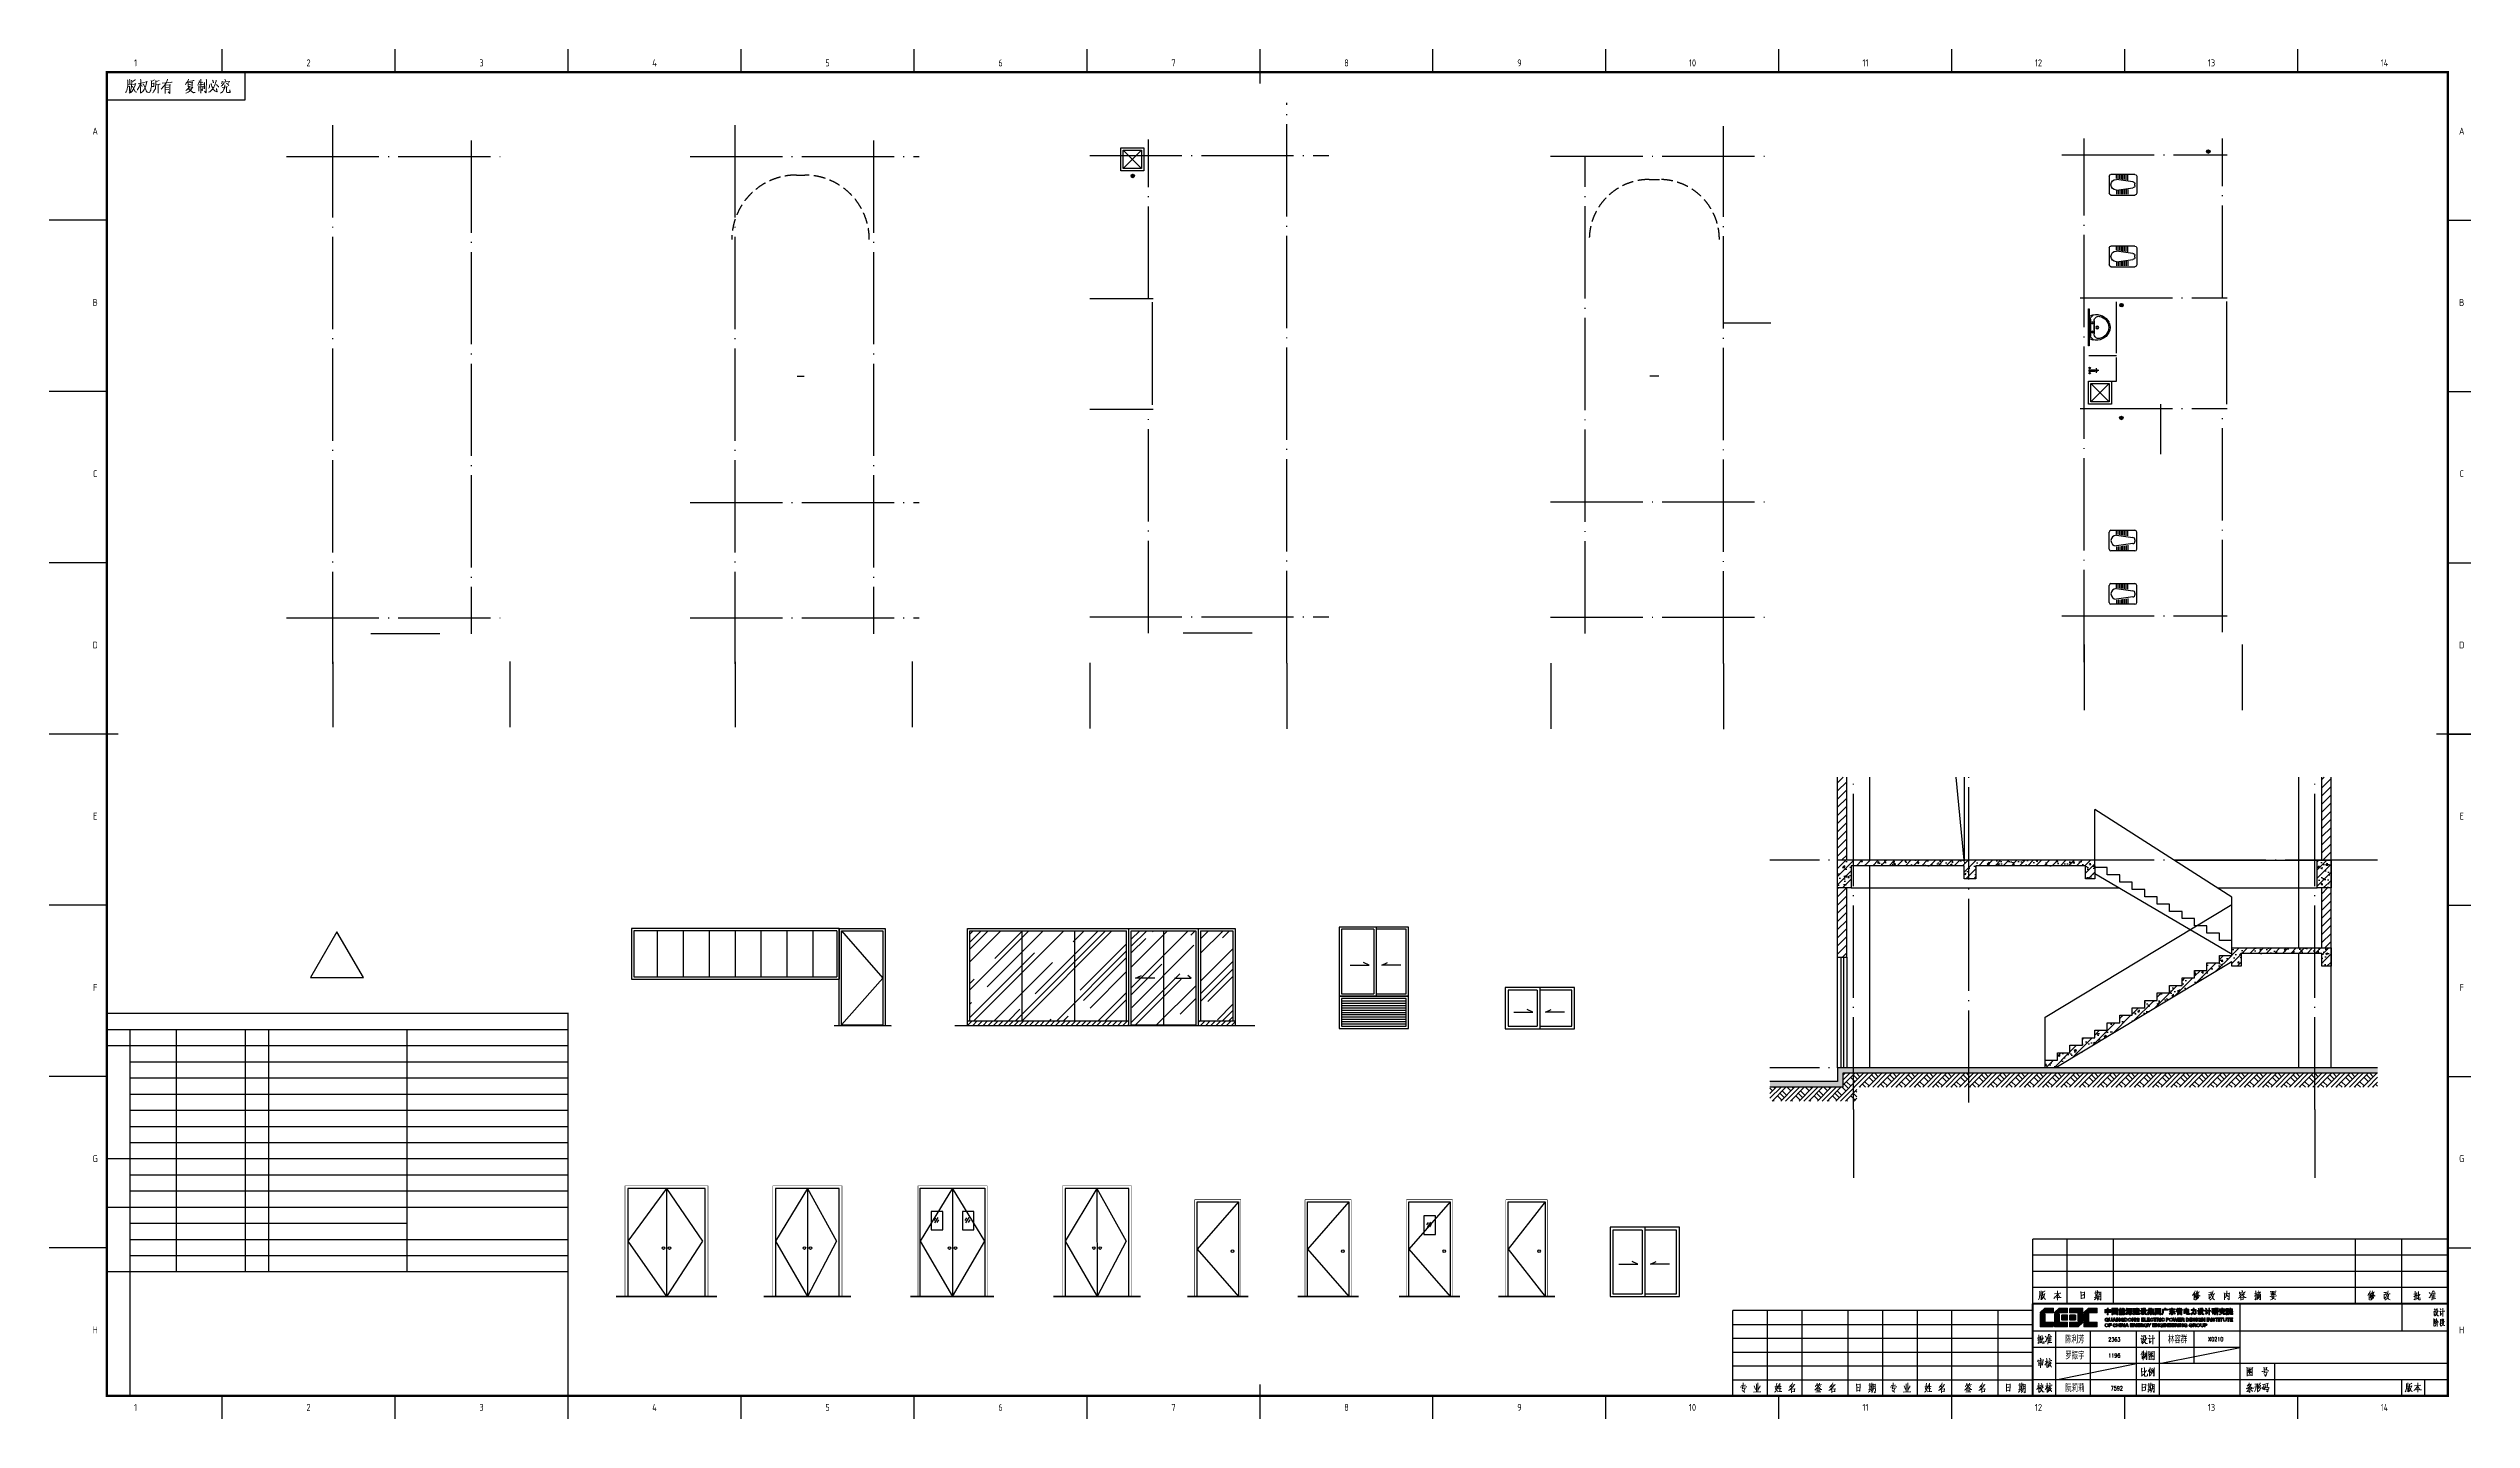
# Model space of a CAD drawing. Extents: x 93518 to 937116, y -359949 to 58022.
# Drawn here: x 852979 to 905504, y -188541 to -158816 of the extents above; entities that cross this region are included whole.
import ezdxf
from ezdxf.enums import TextEntityAlignment as Align

# ---------------------------------------------------------------- set-up
doc = ezdxf.new("R2010")
doc.units = 0
doc.header["$LTSCALE"] = 1000
doc.header["$MEASUREMENT"] = 0
doc.linetypes.add('DASH', pattern=[0.35, 0.25, -0.1])
doc.linetypes.add('DOTE', pattern=[2.42, 2, -0.2, 0.02, -0.2])
doc.layers.get('0').update_dxf_attribs({"linetype": 'CONTINUOUS'})
for name, color, linetype in [('5', 3, 'CONTINUOUS'), ('AXIS', 3, 'CONTINUOUS'), ('COLUMN', 255, 'CONTINUOUS'), ('DOTE', 8, 'DOTE'), ('D洞口', 2, 'CONTINUOUS'), ('E_WINDOW', 4, 'CONTINUOUS'), ('HQ1', 7, 'CONTINUOUS'), ('HQ2', 7, 'CONTINUOUS'), ('LATRINE', 6, 'CONTINUOUS'), ('PUB_HATCH', 8, 'CONTINUOUS'), ('PUB_TAB', 7, 'CONTINUOUS'), ('PUB_TEXT', 7, 'CONTINUOUS'), ('STAIR', 2, 'CONTINUOUS'), ('Version', 7, 'CONTINUOUS'), ('WALL', 7, 'CONTINUOUS'), ('water', 2, 'CONTINUOUS'), ('WINDOW', 4, 'CONTINUOUS'), ('洁具', 253, 'CONTINUOUS'), ('设备间', 13, 'CONTINUOUS'), ('门窗', 30, 'CONTINUOUS')]:
    doc.layers.add(name, color=color, linetype=linetype)
doc.styles.add('DIM_FONT', font='simplex.shx', dxfattribs={"width": 0.7, "bigfont": 'gbcbig.shx'})
doc.styles.add('HZ', font='geditxt.shx', dxfattribs={"width": 0.8, "bigfont": 'dxt.shx'})
doc.styles.get("Standard").update_dxf_attribs({"font": 'GBENOR', "bigfont": 'GBCBIG'})
pattern_1 = [(45, (172997.23, -1395.83), (-88.388348, 88.388348), []), (50, (172997.23, -1395.83), (358.63009, -31.37607), [37.5, -412.5]), (355, (172997.23, -1395.83), (-69.37567, 376.09607), [30, -330]), (100.4514, (173027.12, -1398.45), (289.25469, 344.71977), [31.8701, -350.57106]), (46.1842, (172997.23, -1295.83), (533.62052, -82.7595), [56.25, -618.75]), (96.6356, (173041.7, -1302.73), (467.33135, 487.05894), [47.80514, -525.8565]), (351.1842, (172997.23, -1295.83), (467.33097, 487.0593), [45, -495]), (21, (173047.23, -1320.83), (298.45353, -201.30945), [37.5, -412.5]), (326, (173047.23, -1320.83), (121.65767, 362.57502), [30, -330]), (71.4514, (173072.1, -1337.6), (420.11131, 161.26525), [31.8701, -350.57106]), (37.5, (172997.23, -1395.83), (6.079928, 166.446927), [0, -326, 0, -335, 0, -331.25]), (7.5, (172997.23, -1395.83), (131.53477, 197.205856), [0, -191, 0, -318.5, 0, -126.25]), (327.5, (172885.73, -1395.83), (266.911218, -11.277436), [0, -125, 0, -390, 0, -517.5]), (317.5, (172835.73, -1395.83), (291.593085, 50.05249), [0, -162.5, 0, -259, 0, -367.5])]

msp = doc.modelspace()

# ---------------------------------------------------------------- texts
at = {"layer": 'PUB_TEXT', "style": 'HZ', "width": 0.7}
for s, height, p in [('陈利芳', 152.13, (896698.2, -186885.6)), ('2363', 89.28, (897629.7, -186848.9)), ('林容群', 152.13, (898922.4, -186885.6)), ('X0210', 89.28, (899795.6, -186845.7)), ('罗振宇', 152.13, (896698.2, -187235.6)), ('1196', 89.28, (897629.7, -187198.9)), ('阮莉莉', 152.13, (896698.2, -187943.4)), ('7592', 89.28, (897683.3, -187908.7))]:
    msp.add_text(s, height=height, dxfattribs=at).set_placement(p)

# ---------------------------------------------------------------- blocks, each defined once
blk = doc.blocks.new('$plan$00002219')
at = {"layer": '5', "color": 7, "linetype": 'Continuous'}
for p, q in [((-225, 40), (-225, 560)), ((185, 600), (-185, 600)), ((-17, 560), (17, 560)), ((225, 560), (225, 40)), ((-101, 405), (-205, 405)), ((-106, 370), (-205, 370)), ((-111, 335), (-205, 335)), ((-115, 300), (-205, 300)), ((-120, 265), (-205, 265)), ((-125, 230), (-205, 230)), ((-130, 195), (-205, 195)), ((-135, 160), (-205, 160)), ((185, 0), (-185, 0)), ((-115, 157), (-66, 513)), ((66, 513), (115, 157)), ((101, 405), (205, 405)), ((106, 370), (205, 370)), ((111, 335), (205, 335)), ((115, 300), (205, 300)), ((120, 265), (205, 265)), ((125, 230), (205, 230)), ((130, 195), (205, 195)), ((135, 160), (205, 160))]:
    blk.add_line(p, q, dxfattribs=at)
for centre, start, end in [((-185, 560), 90, 180), ((185, 560), 0, 90), ((-185, 40), 180, 270), ((185, 40), 270, 0)]:
    blk.add_arc(centre, 40, start, end, dxfattribs=at)
for centre, major_axis, ratio, start_param, end_param in [((-17, 513), (-48.6, 0), 0.967078, 4.712394, 6.28319), ((17, 513), (-48.6, 0), 0.967079, 3.141597, 4.712394), ((0, 157), (0, -117), 0.982906, 4.712385, 6.283181), ((0, 157), (0, -117), 0.982906, 6.283179, 7.853975)]:
    blk.add_ellipse(centre, major_axis=major_axis, ratio=ratio, start_param=start_param, end_param=end_param, dxfattribs=at)
blk = doc.blocks.new('_E13BKY')
blk.add_blockref('$plan$00002219', (316, 43))
at = {"flags": 9}
for tag in ['XSIZE', 'YSIZE']:
    blk.add_attdef(tag, (0, 0), '', height=0.5, dxfattribs=at)
blk = doc.blocks.new('_E0XHE')
at = {"xscale": -1, "rotation": 180}
blk.add_blockref('_E13BKY', (6, 601), dxfattribs=at)
at = {"style": 'DIM_FONT', "width": 0.8, "flags": 9}
for tag in ['XSIZE', 'YSIZE']:
    blk.add_attdef(tag, (0, 0), '', height=0.5, dxfattribs=at)
blk = doc.blocks.new('M_E6')
for p, q in [((240, 0), (-240, 0)), ((-237, 0), (239, 0)), ((240, 0), (270, -79)), ((-213, -36), (-271, -91)), ((-240, 0), (-270, -79)), ((-179, -23), (181, -23)), ((141, -105), (-141, -105)), ((-141, -105), (141, -105)), ((217, -37), (274, -95))]:
    blk.add_line(p, q)
for centre, radius in [((-99, -65), 16.3), ((2, -172), 31.6), ((2, -172), 23), ((101, -65), 16.3)]:
    blk.add_circle(centre, radius)
for centre, radius, start, end in [((28, -152), 307, 166.1751, 244.7296), ((-141, -205), 100, 90, 190.5602), ((0, -179), 243, 190.5602, 349.4398), ((-179, -73), 50, 90, 133.181), ((0, -201), 250, 245.8071, 296.4628), ((28, -152), 307, 266.589, 266.5936), ((-28, -152), 307, 297.0639, 13.8249), ((141, -205), 100, 349.4398, 90), ((181, -73), 50, 44.5607, 90)]:
    blk.add_arc(centre, radius, start, end)
at = {"width": 0.8, "flags": 9}
for tag in ['XSIZE', 'YSIZE']:
    blk.add_attdef(tag, (0, 0), '', height=0.5, dxfattribs=at)
blk = doc.blocks.new('A$C429848E1')
at = {"layer": 'water'}
h = blk.add_hatch(dxfattribs=at)
h.set_pattern_fill('ANSI31', color=256, scale=20, style=0)
h.set_pattern_definition([(45, (-228444.69, -85757.866), (-22.4506403, 22.4506403), [])])
edge = h.paths.add_edge_path()
edge.add_arc((75, 75), 75, 0, 360)
blk.add_circle((75, 75), 75, dxfattribs=at)
blk = doc.blocks.new('8')
at = {"color": 6}
for p, q in [((957745, -141619), (957745, -140509)), ((957745, -142229), (957745, -141719)), ((957135, -142229), (957745, -142229)), ((957185, -142279), (957585, -142679)), ((957185, -142679), (957585, -142279))]:
    blk.add_line(p, q, dxfattribs=at)
blk.add_lwpolyline([(957135, -140664), (957155, -140664), (957155, -141464), (957135, -141464), (957135, -140664)], dxfattribs=at)
for points in [[(957135, -142229), (957635, -142229), (957635, -142729), (957135, -142729)], [(957185, -142279), (957585, -142279), (957585, -142679), (957185, -142679)]]:
    blk.add_lwpolyline(points, close=True, dxfattribs=at)
at = {"layer": 'AXIS'}
for p, q in [((957045, -147941), (957045, -149364)), ((960471, -147938), (960471, -149362))]:
    blk.add_line(p, q, dxfattribs=at)
at = {"layer": 'DOTE'}
for p, q in [((957045, -148319), (957045, -136969)), ((960045, -140419), (960045, -136969)), ((956562, -137319), (960145, -137319)), ((956955, -140419), (960145, -140419)), ((957145, -141669), (957745, -141669)), ((956955, -142819), (960145, -142819)), ((958705, -143809), (958705, -142729)), ((960045, -147669), (960045, -142919)), ((956562, -147319), (960145, -147319))]:
    blk.add_line(p, q, dxfattribs=at)
at = {"layer": 'WINDOW'}
blk.add_line((960135, -142729), (960135, -140499), dxfattribs=at)
at = {"layer": '洁具'}
for p, q in [((957145, -141985), (957145, -142012)), ((957145, -141985), (957266, -141985)), ((957145, -142012), (957266, -142012)), ((957149, -141985), (957149, -142012)), ((957151, -141985), (957151, -142012)), ((957155, -141985), (957155, -142012)), ((957160, -141985), (957160, -142012)), ((957162, -141985), (957162, -142012)), ((957168, -141985), (957168, -142012)), ((957171, -141985), (957171, -142012)), ((957181, -141985), (957181, -142012)), ((957186, -141985), (957186, -142012)), ((957365, -141999), (957260, -141999)), ((957312, -142045), (957312, -141948))]:
    blk.add_line(p, q, dxfattribs=at)
for centre, radius in [((957161, -141942), 16.9), ((957161, -142055), 16.9), ((957312, -141999), 22.5)]:
    blk.add_circle(centre, radius, dxfattribs=at)
blk.add_arc((957266, -141999), 13.5, 270, 90, dxfattribs=at)
at = {"layer": 'water', "xscale": 0.5, "yscale": 0.5, "zscale": 0.5}
for p in [(959697, -137289), (957815, -140619), (957812, -143063)]:
    blk.add_blockref('A$C429848E1', p, dxfattribs=at)
at = {"layer": '设备间', "rotation": 90}
for p in [(958143, -138292, 0), (958143, -139846, 0)]:
    blk.add_blockref('_E0XHE', p, dxfattribs=at)
at = {"layer": '设备间', "xscale": -1, "rotation": 90}
for name, p in [('M_E6', (957155, -141063)), ('_E0XHE', (958143, -145363, 0)), ('_E0XHE', (958143, -146519, 0))]:
    blk.add_blockref(name, p, dxfattribs=at)
blk = doc.blocks.new('GEDI_WK_A11')
at = {"color": 3}
for p, q in [((75, 584), (75, 594)), ((150, 584), (150, 594)), ((225, 584), (225, 594)), ((300, 584), (300, 594)), ((375, 584), (375, 594)), ((450, 584), (450, 594)), ((525, 584), (525, 594)), ((600, 584), (600, 594)), ((675, 584), (675, 594)), ((750, 584), (750, 594)), ((825, 584), (825, 594)), ((900, 584), (900, 594)), ((975, 584), (975, 594)), ((85, 572), (85, 584)), ((25, 572), (85, 572)), ((25, 519.8), (0, 519.8)), ((1040, 519.8), (1050, 519.8)), ((25, 445.5), (0, 445.5)), ((1040, 445.5), (1050, 445.5)), ((25, 371.2), (0, 371.2)), ((1040, 371.2), (1050, 371.2)), ((25, 297), (0, 297)), ((1040, 297), (1050, 297)), ((25, 222.8), (0, 222.8)), ((1040, 222.8), (1050, 222.8)), ((25, 148.5), (0, 148.5)), ((1040, 148.5), (1050, 148.5)), ((25, 74.2), (0, 74.2)), ((1040, 74.2), (1050, 74.2)), ((75, 0), (75, 10)), ((150, 0), (150, 10)), ((225, 0), (225, 10)), ((300, 0), (300, 10)), ((375, 0), (375, 10)), ((450, 0), (450, 10)), ((525, 0), (525, 10)), ((600, 0), (600, 10)), ((675, 0), (675, 10)), ((750, 0), (750, 10)), ((825, 0), (825, 10)), ((900, 0), (900, 10)), ((975, 0), (975, 10))]:
    blk.add_line(p, q, dxfattribs=at)
for points, const_width in [([(0, 0), (1050, 0), (1050, 594), (0, 594)], 0.1), ([(25, 10), (1040, 10), (1040, 584), (25, 584)], 1)]:
    blk.add_lwpolyline(points, close=True, dxfattribs=dict(at, const_width=const_width))
for points in [[(525, 579, 0.5, 0.5, 0), (525, 594, 0.5, 0.5, 0)], [(30, 297, 0.5, 0.5, 0), (0, 297, 0.5, 0.5, 0)], [(1035, 297, 0.5, 0.5, 0), (1050, 297, 0.5, 0.5, 0)], [(525, 0, 0.5, 0.5, 0), (525, 15, 0.5, 0.5, 0)]]:
    blk.add_lwpolyline(points, format="xyseb", dxfattribs=at)
for s, p in [('1', (37.5, 588)), ('2', (112.5, 588)), ('3', (187.5, 588)), ('4', (262.5, 588)), ('5', (337.5, 588)), ('6', (412.5, 588)), ('7', (487.5, 588)), ('8', (562.5, 588)), ('9', (637.5, 588)), ('10', (712.5, 588)), ('11', (787.5, 588)), ('12', (862.5, 588)), ('13', (937.5, 588)), ('14', (1012.5, 588)), ('1', (37.5, 5)), ('2', (112.5, 5)), ('3', (187.5, 5)), ('4', (262.5, 5)), ('5', (337.5, 5)), ('6', (412.5, 5)), ('7', (487.5, 5)), ('8', (562.5, 5)), ('9', (637.5, 5)), ('10', (712.5, 5)), ('11', (787.5, 5)), ('12', (862.5, 5)), ('13', (937.5, 5)), ('14', (1012.5, 5))]:
    blk.add_text(s, height=3, dxfattribs=at).set_placement(p, align=Align.MIDDLE)
for s, p in [('A', (20, 556.9)), ('A', (1046, 556.9)), ('B', (20, 482.6)), ('B', (1046, 482.6)), ('C', (20, 408.4)), ('C', (1046, 408.4)), ('D', (20, 334.1)), ('D', (1046, 334.1)), ('E', (20, 259.9)), ('E', (1046, 259.9)), ('F', (20, 185.6)), ('F', (1046, 185.6)), ('G', (20, 111.4)), ('G', (1046, 111.4)), ('H', (20, 37.1)), ('H', (1046, 37.1))]:
    blk.add_text(s, height=3, dxfattribs=at).set_placement(p, align=Align.CENTER)
blk = doc.blocks.new('GEDI_Copyright_2012')
at = {"color": 7, "lineweight": 0}
for points in [[(9, -3.4), (9.1, -3.8), (9.1, -5), (9.1, -5.9), (9, -6.7), (8.9, -7.3), (8.7, -8), (8.5, -8.5), (8.2, -8.9)], [(9.1, -6.4), (10, -6.3), (9.9, -6.1), (9.9, -8.4), (9.9, -8.1), (9.9, -7.7)], [(9.2, -5.5), (10.4, -5.3)], [(10.8, -3.5), (10.9, -4), (10.9, -4.7), (10.8, -5.5), (10.7, -6.3), (10.6, -7), (10.5, -7.7), (10.3, -8.2), (10.1, -8.7), (9.8, -9.1)], [(9.9, -3.1), (10, -3.4), (10, -5.3)], [(11.2, -5.4), (12.6, -5.1), (12.5, -4.9), (12.3, -5.6), (12, -6.4), (11.7, -7), (11.5, -7.6), (11, -8.2), (10.6, -8.7), (10.3, -9)], [(12.4, -3.2), (12.3, -3.4), (11.5, -3.9), (11, -4.1)], [(11.2, -6.1), (12.3, -8.6), (13.1, -8.7), (12.4, -8.6), (12.2, -8.3)], [(14.7, -4.9), (14.4, -5.7), (14.1, -6.4), (13.7, -7.1), (13.4, -7.6), (13.4, -7.8)], [(13.6, -5.1), (15.4, -4.7)], [(14.6, -3.1), (14.8, -3.4), (14.8, -3.3), (14.7, -9.1), (14.7, -8.7), (14.7, -8.1)], [(14.7, -5.6), (15.3, -6), (15.4, -6.3)], [(15.7, -4.5), (17.5, -4.2), (17.4, -4), (17.3, -4.7), (17.1, -5.4), (16.9, -5.9), (16.8, -6.4), (16.5, -6.9), (16.2, -7.5), (15.9, -8), (15.6, -8.4), (15.3, -8.7), (15, -9)], [(15.6, -5.2), (15.9, -5.3), (17.4, -8.7), (18.2, -8.8), (17.4, -8.6), (17.1, -8.1)], [(20.7, -3.4), (20.5, -3.5), (19.4, -4.1), (19.3, -3.7), (19.4, -4.1), (19.4, -5.4), (19.4, -6.2), (19.3, -6.8), (19.2, -7.3), (19.1, -7.8), (18.9, -8.3), (18.7, -8.7), (18.5, -9)], [(19.5, -6.4), (19.6, -6.3), (20.5, -6.2), (20.4, -6.2), (20.5, -4.7), (20.6, -4.9), (19.4, -5.1)], [(22.7, -3.6), (22, -4), (21.3, -4.1), (21.3, -3.7), (21.3, -4.3), (21.3, -4.9), (21.3, -5.6), (21.2, -6.1), (21.1, -6.6), (21.1, -7.2), (20.9, -7.6), (20.7, -7.9), (20.5, -8.2), (20.3, -8.5), (20.1, -8.8), (19.9, -9)], [(21.3, -5.5), (23.2, -5.2), (23.1, -5.2), (22.9, -5.3)], [(22.3, -5.4), (22.3, -9.1), (22.2, -8.9), (22.3, -8.5)], [(26.3, -3), (26.3, -3.2), (26, -4.1), (25.8, -4.7), (25.5, -5.1), (25, -5.8), (24.4, -6.6), (23.9, -7.1), (23.6, -7.4)], [(24, -4.8), (28.4, -4.4), (28.1, -4.3)], [(25.3, -5.5), (25.4, -5.7), (25.4, -9), (25.4, -9.3), (25.3, -9), (25.4, -8.7)], [(25.4, -5.7), (27.4, -5.5), (27.4, -5.4), (27.5, -5.5), (27.4, -5.6), (27.4, -9.1), (27.3, -9.3), (26.7, -8.6), (27.3, -9.2)], [(27, -6.6), (25.5, -6.7)], [(25.5, -7.7), (27, -7.5)], [(28.1, -4.3), (27.8, -4.5)], [(35.5, -3), (35.5, -3.2), (35, -4.2), (34.5, -4.8), (34.3, -5.2), (34.1, -5.5)], [(35.7, -6.4), (35.7, -6.5), (35, -7.4), (34.6, -7.8), (34.3, -8)], [(35.6, -6.9), (35.7, -7), (37.3, -6.7), (37.2, -6.5), (36.8, -7.3), (36.5, -7.7), (36.2, -8), (35.7, -8.4), (35.3, -8.7), (34.8, -9), (34.3, -9.2)], [(35.1, -4.1), (36.3, -3.9), (37.9, -3.7), (37.7, -3.6), (37.5, -3.7)], [(35.2, -4.4), (35.3, -4.7), (35.3, -5.6), (35.3, -6.4), (35.3, -6.2), (37.2, -5.9), (37.1, -5.9), (37.1, -4.2), (37.3, -4.4), (35.3, -4.7)], [(36.6, -5.3), (35.4, -5.5)], [(35.5, -7.4), (35.6, -7.4), (37.6, -9), (38.3, -8.9), (37.6, -8.9), (37.3, -8.8)], [(39.3, -5.6), (42.1, -5.3), (42, -5.3), (41.9, -5.3), (41.7, -5.4)], [(40.1, -3.6), (40.2, -3.9), (39.8, -4.9), (39.7, -5.2)], [(39.9, -6.1), (40, -6.7), (40, -6.8), (40, -8.3), (40, -8), (40, -7.7)], [(40, -6.6), (41.9, -6.3), (41.8, -6.1), (41.7, -6.5), (41.7, -7.2), (41.6, -7.6), (41.6, -7.9), (41.4, -8.1), (41.1, -7.6), (41.5, -8)], [(40.1, -4.5), (41.7, -4.3)], [(40.8, -3), (40.8, -3.3), (40.8, -9.2), (40.7, -8.9), (40.8, -8.5)], [(42.3, -4.3), (42.4, -4.6), (42.4, -7.3), (42.3, -6.8), (42.4, -6.5)], [(43.1, -3.1), (43.2, -3.4), (43.1, -8.2), (43.1, -8.5), (43.1, -8.8), (43.1, -8.9), (43, -9), (42.4, -8.2), (43.1, -8.9)], [(47.4, -3.5), (47.4, -4), (47.2, -4.7), (47, -5.3), (46.7, -5.9), (46.5, -6.5), (46.2, -6.9), (45.9, -7.4), (45.5, -7.8), (45.1, -8.1), (44.7, -8.5), (44.2, -8.7)], [(44.7, -5.4), (44.6, -5.9), (44.5, -6.5), (44.4, -6.8), (44.2, -7)], [(45.3, -4.9), (45.4, -5.6), (45.6, -6.2), (45.8, -6.7), (46, -7.2), (46.2, -7.6), (46.6, -7.9), (47, -8.3), (47.5, -8.4), (47.8, -8.5), (47.9, -8.5), (47.7, -7.8), (47.6, -7.1), (47.8, -8.5)], [(45.8, -3.5), (46.1, -3.9), (46.2, -4.3), (46.3, -4.5), (46.3, -4.6)], [(47.6, -5.4), (48.1, -5.9), (48.4, -6.3), (48.5, -6.6)], [(51.2, -5.5), (51.2, -5.8), (51.1, -6.6), (51, -7), (50.8, -7.4), (50.7, -7.8), (50.5, -8.1), (50.3, -8.4), (50.1, -8.7), (49.8, -8.9), (49.4, -9.2)], [(50.9, -4.7), (50.8, -5), (50.4, -5.4), (50.1, -5.8), (49.8, -6), (49.6, -6.2)], [(50.1, -4), (50, -4.3), (49.9, -4.6), (49.9, -4.8), (49.8, -5), (49.7, -5), (50, -4.4), (53.3, -4.1), (53.2, -4), (52.8, -4.8)], [(50, -6.7), (52.2, -6.4), (52.1, -6.3), (52, -6.6), (51.9, -8.2), (52, -8.6), (52.1, -8.8), (52.2, -8.9), (52.4, -8.9), (52.6, -8.9), (53.2, -8.9), (53.4, -8.8), (53.5, -8.7), (53.4, -7.7), (53.4, -8.8)], [(51.2, -3), (51.5, -3.6), (51.5, -3.9)], [(51.8, -4.8), (52.3, -5.1), (52.7, -5.4), (52.8, -5.7), (52.9, -5.9)]]:
    blk.add_lwpolyline(points, dxfattribs=at)
blk = doc.blocks.new('GEDI_TQ_2012')
at = {"color": 2}
for p, q in [((-90, 0), (-90, 40)), ((-20, 40), (-20, 28)), ((0, 28), (-180, 28)), ((-170, 0), (-170, 28)), ((-155, 0), (-155, 28)), ((-135, 0), (-135, 28)), ((-125, 0), (-125, 28)), ((-110, 14), (-110, 28)), ((-90, 21), (-180, 21)), ((0, 14), (-170, 14)), ((-75, 0), (-75, 14)), ((0, 7), (-180, 7)), ((-20, 0), (-20, 7)), ((-10, 0), (-10, 7))]:
    blk.add_line(p, q, dxfattribs=at)
at = {"color": 7}
for p, q in [((0, 40), (0, 0)), ((0, 0), (-180, 0))]:
    blk.add_line(p, q, dxfattribs=at)
at = {"color": 2, "const_width": 0.8}
for points in [[(-180, 40), (0, 40)], [(-180, 0), (-180, 40)]]:
    blk.add_lwpolyline(points, dxfattribs=at)
at = {"color": 7, "lineweight": 0}
for points in [[(-6.3, 36.5), (-5.7, 36.7), (-5.8, 36.8), (-5.9, 36.5), (-5.9, 35), (-6, 34.9), (-5.5, 35.5)], [(-6.1, 33.5), (-6.1, 33.1), (-6.1, 30.2), (-6.1, 30.4), (-6.1, 30.7)], [(-6.1, 33.1), (-5.5, 33.2), (-5.5, 33.3), (-5.8, 32.5), (-5.8, 32.5), (-5.8, 32.4), (-5.7, 32.3), (-5.7, 32.2), (-5.6, 32), (-5.6, 31.9), (-5.6, 31.7), (-5.6, 31.6), (-5.6, 31.5), (-5.7, 31.4), (-5.9, 31.7)], [(-6, 37.8), (-5.7, 37.4), (-5.7, 37.2)], [(-5.1, 32.2), (-5.1, 32), (-5.1, 32), (-5.1, 31.8), (-5.2, 31.4), (-5.2, 31.2), (-5.3, 31), (-5.3, 30.8), (-5.4, 30.6), (-5.5, 30.4), (-5.6, 30.3), (-5.8, 30.2)], [(-5.3, 36.2), (-4.4, 36.4), (-4.5, 36.4), (-4.6, 36.2), (-4.7, 35.9), (-4.8, 35.7), (-4.9, 35.5), (-5.1, 35.2), (-5.3, 35), (-5.4, 34.8), (-5.6, 34.7), (-5.7, 34.6)], [(-5.2, 37.8), (-5.1, 37.6), (-5.1, 37.3), (-5.2, 37), (-5.3, 36.8), (-5.3, 36.6), (-5.4, 36.4), (-5.5, 36.3)], [(-4.9, 33.6), (-4.9, 33.5), (-4.9, 33.3), (-5, 33), (-5.1, 32.7), (-5.3, 32.5), (-5.4, 32.3), (-5.5, 32.1)], [(-5.3, 35.9), (-5.2, 35.9), (-4.4, 34.7), (-4, 34.7), (-4.4, 34.7), (-4.5, 34.9)], [(-5.1, 37.6), (-4.5, 37.6), (-4.6, 37.7), (-4.6, 37.5), (-4.6, 37.3), (-4.6, 37.1), (-4.6, 36.9), (-4.6, 36.8), (-4.6, 36.8), (-4.5, 36.7), (-4.4, 36.7), (-4.2, 36.7), (-4.2, 36.7), (-4.1, 36.8)], [(-4.9, 33.2), (-4.3, 32.1), (-4, 32), (-4.3, 32.1), (-4.4, 32.3)], [(-4.7, 32.3), (-4.7, 32.2), (-4.7, 32.1), (-4.7, 30.1), (-4.7, 30.3), (-4.7, 30.6)], [(-3.7, 36.6), (-3.1, 36.7), (-3.2, 36.8), (-3.2, 35), (-3.3, 34.9), (-2.7, 35.7)], [(-3.6, 31.1), (-2.7, 31.6)], [(-3.4, 37.9), (-3.2, 37.6), (-3.1, 37.4), (-3.1, 37.3)], [(-2.7, 33.3), (-2.9, 33.1), (-3.2, 33)], [(-3.2, 33.3), (-3.2, 33), (-3.2, 30.3), (-3.2, 30.5), (-3.2, 30.7)], [(-3.2, 32.5), (-2.7, 32.7)], [(-2.7, 32.1), (-3.2, 32)], [(-2.4, 31.9), (-2.4, 31.9), (-1.7, 32), (-1.8, 32), (-1.9, 31.7), (-1.9, 31.5), (-2, 31.4), (-2.1, 31.2), (-2.2, 31), (-2.3, 30.8), (-2.4, 30.7), (-2.6, 30.6), (-2.7, 30.5), (-2.8, 30.4), (-2.9, 30.3)], [(-2.8, 36.6), (-1.4, 36.7), (-1.5, 36.8), (-1.7, 36.7)], [(-2.4, 33.4), (-2.3, 33.1), (-2.4, 32.7), (-2.4, 32.5), (-2.4, 32.3), (-2.5, 32.2), (-2.5, 32.1), (-2.6, 32)], [(-2.5, 31.6), (-2.4, 31.6), (-1.7, 30.5), (-1.4, 30.5), (-1.7, 30.5), (-1.8, 30.6)], [(-2.3, 33.2), (-1.8, 33.3), (-1.8, 33.3), (-1.9, 33.1), (-1.9, 32.9), (-1.9, 32.6), (-1.9, 32.5), (-1.9, 32.4), (-1.8, 32.3), (-1.7, 32.3), (-1.5, 32.3)], [(-2.2, 38), (-2.2, 37.8), (-2.2, 34.4), (-2.2, 34.6), (-2.2, 34.9)], [(-178, 25.1), (-177.9, 25.1), (-176.9, 25.4)], [(-177.9, 24.1), (-176.9, 24.7)], [(-177.4, 26.5), (-177.3, 26.2), (-177.4, 22.8), (-177.4, 22.7), (-177.8, 23), (-177.4, 22.8)], [(-176.7, 25.9), (-176.6, 25.8), (-176.7, 23), (-176.8, 23), (-176.2, 23.5)], [(-176.2, 24.7), (-176.6, 24.5)], [(-176, 26.3), (-175.9, 26.1), (-176, 23.7), (-176, 23.4), (-176, 23.2), (-175.9, 23), (-175.9, 22.9), (-175.8, 22.8), (-175.7, 22.8), (-175.6, 22.8), (-175.5, 22.8), (-175.3, 22.8), (-175.2, 22.8), (-175.1, 22.8), (-175.2, 23.7), (-175.2, 22.8), (-175.2, 22.8)], [(-175.3, 25.2), (-175.4, 25), (-176, 24.2)], [(-174.6, 25.9), (-174.3, 25.6), (-174.2, 25.3)], [(-174.6, 23.8), (-174.6, 23.8), (-174.3, 23.5), (-173.8, 25.3)], [(-173.1, 26.7), (-173.1, 26.5), (-173.3, 25.8), (-173.5, 25.3), (-173.8, 24.8)], [(-173.4, 25.5), (-173.3, 23.3), (-173.4, 22.8), (-173.4, 22.5), (-173.4, 22.8)], [(-173.2, 25.4), (-171.8, 25.6), (-171.9, 25.7), (-172.2, 25.6), (-172.6, 25.5), (-172.6, 23.1)], [(-173.1, 24.7), (-172, 24.8)], [(-173.1, 23.1), (-171.7, 23.2)], [(-173, 23.9), (-172, 24.1)], [(-172.7, 26.7), (-172.5, 26.1), (-172.5, 26), (-172.4, 25.8)], [(-133.3, 24.8), (-132.6, 25), (-132.7, 25.1), (-132.7, 24.8), (-132.7, 23.1), (-132.9, 23), (-132.3, 23.7)], [(-132.9, 26.2), (-132.6, 25.8), (-132.5, 25.6)], [(-131.9, 24.4), (-130.8, 24.6), (-130.9, 24.7), (-131, 24.4), (-131.2, 24.1), (-131.3, 23.9), (-131.4, 23.6), (-131.7, 23.3), (-131.9, 23.1), (-132.2, 22.8), (-132.4, 22.7), (-132.5, 22.6)], [(-131.8, 26.3), (-131.8, 26), (-131.8, 25.7), (-131.8, 25.4), (-131.9, 25.1), (-132, 24.9), (-132.1, 24.7), (-132.3, 24.5)], [(-131.9, 24.1), (-131.9, 24.1), (-130.9, 22.7), (-130.3, 22.7), (-130.9, 22.8), (-131, 22.9)], [(-131.7, 26), (-131, 26.1), (-131.1, 26.2), (-131.1, 25.9), (-131.1, 25.7), (-131.1, 25.5), (-131.1, 25.3), (-131.1, 25.2), (-131.1, 25.1), (-130.9, 25), (-130.8, 25), (-130.6, 25), (-130.5, 25), (-130.4, 25.1)], [(-129.9, 24.9), (-129.2, 25), (-129.2, 25.1), (-129.3, 23), (-129.4, 22.9), (-128.6, 23.8)], [(-129.5, 26.4), (-129.3, 26), (-129.2, 25.9), (-129.1, 25.7)], [(-128.8, 24.9), (-127, 25), (-127.1, 25.1), (-127.3, 25)], [(-127.9, 26.4), (-127.9, 26.2), (-127.9, 22.4), (-127.9, 22.6), (-127.9, 23)], [(-177.7, 15.7), (-177.7, 15.4), (-177.8, 15.2), (-177.8, 15), (-177.9, 14.8)], [(-177.7, 15.4), (-175.2, 15.6), (-175.3, 15.7), (-175.6, 15.1)], [(-177.4, 14.9), (-177.4, 14.6), (-177.3, 13.1), (-177.3, 13.4), (-175.9, 13.5), (-176.1, 13.5), (-176.4, 13.5)], [(-175.9, 13.5), (-175.8, 13.3), (-175.6, 14.9), (-175.6, 14.8), (-177.3, 14.6)], [(-177.1, 14), (-176.1, 14.2)], [(-176.7, 16.3), (-176.5, 16), (-176.5, 15.7)], [(-176.6, 15.3), (-176.5, 15.2), (-176.6, 12.2), (-176.6, 12.5), (-176.6, 12.9)], [(-173.9, 14.9), (-174.1, 14.4), (-174.3, 14), (-174.5, 13.7), (-174.7, 13.4)], [(-173.5, 15.1), (-174.6, 14.9)], [(-174, 16.3), (-173.9, 16.1), (-173.9, 16.1), (-173.9, 12.3), (-173.9, 12.6), (-173.9, 12.9)], [(-173.9, 14.7), (-173.5, 14.3)], [(-172, 14.2), (-172.1, 13.9), (-172.4, 13.4), (-172.8, 13.1), (-173.1, 12.7), (-173.4, 12.5), (-173.7, 12.3)], [(-172.2, 14.8), (-172.2, 14.7), (-172.6, 14.2), (-172.6, 14.1), (-172.9, 13.8), (-173.1, 13.5), (-173.4, 13.2)], [(-173.2, 15.1), (-171.7, 15.4), (-171.8, 15.4), (-172, 15.3)], [(-172.7, 15.2), (-172.7, 15), (-173.2, 14.2), (-173.2, 14.2), (-172.4, 14.4)], [(-172.8, 16.2), (-172.6, 15.9), (-172.5, 15.7), (-172.6, 15.6)], [(-172.5, 13.3), (-172, 12.7), (-171.9, 12.5), (-172, 12.8)], [(-133.1, 17.9), (-131.2, 18.1), (-131.3, 18.1), (-131.4, 18.1), (-131.5, 18)], [(-132.9, 12), (-132.6, 11.8), (-132.8, 11.8), (-132.7, 8.7), (-132.9, 8.6), (-131.8, 9.4)], [(-132.5, 19.2), (-132.5, 19), (-132.7, 18.3), (-132.8, 18.1)], [(-132.7, 17.5), (-132.6, 17.2), (-132.6, 17.1), (-132.6, 16.1), (-132.6, 16.3), (-132.6, 16.5)], [(-132.6, 17.2), (-131.3, 17.4), (-131.4, 17.5), (-131.5, 17.3), (-131.5, 16.8), (-131.5, 16.6), (-131.6, 16.4), (-131.6, 16.3), (-131.9, 16.6), (-131.6, 16.3)], [(-132.6, 10.4), (-132, 10.6)], [(-132.5, 18.6), (-131.5, 18.7)], [(-132.1, 19.6), (-132, 19.4), (-132.1, 15.5), (-132.1, 15.7), (-132.1, 16)], [(-131.7, 12.3), (-131.5, 12.1), (-131.6, 12.2), (-131.6, 11.5), (-131.6, 10.8), (-131.6, 10.2), (-131.6, 9.7), (-131.6, 9.7), (-131.6, 9.5), (-131.6, 8.9), (-131.5, 8.7), (-131.4, 8.6), (-131.1, 8.6), (-130.6, 8.6), (-130.3, 8.7), (-130.2, 8.7), (-130.3, 9.6)], [(-131.6, 10), (-130.8, 10.8), (-130.6, 11.1)], [(-131.1, 18.7), (-131, 18.6), (-131, 16.7), (-131.1, 17.1), (-131, 17.3)], [(-130.6, 19.5), (-130.5, 19.3), (-130.5, 16.2), (-130.5, 16), (-130.6, 15.8), (-130.6, 15.7), (-130.7, 15.7), (-131, 16.2), (-130.6, 15.7)], [(-129.1, 12.3), (-129.1, 12.1), (-129.4, 11.4), (-129.7, 11), (-129.9, 10.6)], [(-129.6, 19.4), (-129.6, 19), (-129.5, 15.6), (-129.6, 16), (-127.6, 16), (-127.7, 16), (-128, 16)], [(-129.6, 19), (-127.2, 19.2), (-127.3, 19.3), (-127.4, 19), (-127.4, 16.1), (-127.4, 15.7), (-127.6, 16)], [(-128.8, 18.5), (-128.7, 18.5), (-127.9, 18.6), (-128, 18.7), (-128.3, 18), (-128.6, 17.7), (-128.9, 17.4), (-129.1, 17.2), (-129.4, 17)], [(-129.4, 11.4), (-129.4, 8.6), (-129.4, 8.8), (-129.4, 8.9), (-129.4, 9.2)], [(-128.6, 19), (-128.6, 18.8), (-128.9, 18.3), (-129.2, 17.9), (-129.3, 17.8)], [(-128.6, 11.5), (-128.6, 11.5), (-128.7, 11), (-128.8, 10.6), (-129, 10.3), (-129.1, 10.1)], [(-128.6, 10.9), (-128, 11), (-128.1, 11.1), (-128.1, 10.8), (-128.2, 10.4), (-128.3, 10.2), (-128.4, 9.9), (-128.6, 9.7), (-128.7, 9.4), (-128.8, 9.2), (-129, 9), (-129.1, 8.9)], [(-129, 11.6), (-129, 11.6), (-128.9, 11.6), (-127.9, 11.8), (-128, 11.8), (-128.2, 11.7)], [(-128.8, 18.1), (-128.8, 18.1), (-127.9, 17.3), (-127.6, 17.3), (-127.9, 17.3), (-128, 17.4)], [(-128.8, 16.7), (-128.4, 16.5), (-128.3, 16.4)], [(-128.7, 17.3), (-128.4, 17.1), (-128.3, 16.9)], [(-127.4, 12.3), (-127.2, 12.1), (-127.3, 12.1), (-127.3, 8.9), (-127.3, 8.8), (-127.3, 8.6), (-127.4, 8.6), (-127.8, 9.1), (-127.4, 8.6), (-127.3, 8.7)], [(-127.8, 11.4), (-127.7, 11.3), (-127.8, 11.3), (-127.8, 9.7), (-127.8, 9.9), (-127.8, 10.1)], [(-87.1, 12.4), (-87, 12), (-87, 8.6), (-87, 9), (-85, 9), (-85.1, 9), (-85.4, 9)], [(-87, 12), (-84.6, 12.2), (-84.7, 12.3), (-84.8, 12), (-84.8, 9), (-84.8, 8.7), (-85, 9)], [(-86.1, 11.9), (-86.1, 11.8), (-86.3, 11.3), (-86.6, 10.9), (-86.8, 10.7)], [(-86.2, 11.4), (-86.1, 11.4), (-85.3, 11.5), (-85.4, 11.6), (-85.8, 11), (-86, 10.7), (-86.3, 10.4), (-86.5, 10.2), (-86.8, 10)], [(-86.3, 11.1), (-86.2, 11.1), (-85.3, 10.2), (-85, 10.2), (-85.3, 10.3), (-85.5, 10.4)], [(-80.6, 10.6), (-80.2, 10.6), (-79.5, 10.7), (-77.7, 10.9), (-77.9, 10.9), (-78.2, 10.9)], [(-79.8, 12.5), (-79.7, 12.1), (-79.7, 11), (-79.7, 11.3), (-78.4, 11.4), (-78.6, 11.4), (-78.6, 12.2), (-78.5, 12.4), (-78.5, 12.3), (-78.7, 12.2), (-79.7, 12.1)], [(-79.5, 10.7), (-79.7, 9.9), (-79.8, 10), (-78.3, 10.2), (-78.4, 10.3), (-78.4, 10.2), (-78.6, 9.6), (-78.7, 9.3), (-78.8, 9), (-78.9, 8.8), (-79, 8.6), (-79.1, 8.6), (-79.5, 9.3), (-79, 8.6)], [(-177.4, 4.2), (-177.6, 3.7), (-177.8, 3.4), (-178, 3), (-178.2, 2.7)], [(-177, 4.4), (-178.1, 4.2)], [(-177.5, 5.5), (-177.4, 5.3), (-177.4, 5.4), (-177.4, 1.5), (-177.5, 1.7), (-177.4, 2.1)], [(-177.4, 4), (-177, 3.6)], [(-175.9, 3.7), (-175.9, 3.5), (-176.1, 3), (-176.2, 2.7), (-176.4, 2.4), (-176.6, 2.1), (-176.8, 1.9), (-176.9, 1.7), (-177.2, 1.5)], [(-176.4, 4.2), (-176.4, 4), (-176.7, 3.5), (-176.9, 3.2), (-177, 3.1)], [(-176.8, 4.5), (-175.4, 4.7), (-175.5, 4.7), (-175.6, 4.7)], [(-176.7, 3.3), (-176.6, 3.2), (-175.6, 1.7), (-175.1, 1.7), (-175.6, 1.8), (-175.7, 1.9)], [(-176.4, 5.5), (-176.2, 5.2), (-176.1, 5), (-176.1, 4.8)], [(-175.9, 4.2), (-175.6, 3.9), (-175.5, 3.7), (-175.4, 3.5)], [(-173.8, 4.1), (-174, 3.6), (-174.2, 3.2), (-174.4, 2.9), (-174.6, 2.6)], [(-173.4, 4.4), (-174.5, 4.2)], [(-173.9, 5.5), (-173.8, 5.4), (-173.8, 5.4), (-173.8, 1.5), (-173.8, 1.8), (-173.8, 2.1)], [(-173.8, 3.9), (-173.4, 3.5)], [(-172, 3.4), (-172, 3.2), (-172.4, 2.7), (-172.7, 2.3), (-173.1, 2), (-173.4, 1.7), (-173.6, 1.5)], [(-172.1, 4.1), (-172.2, 3.9), (-172.5, 3.4), (-172.5, 3.4), (-172.8, 3.1), (-173.1, 2.7), (-173.4, 2.4)], [(-173.2, 4.4), (-171.6, 4.7), (-171.7, 4.7), (-172, 4.6)], [(-172.6, 4.4), (-172.6, 4.2), (-173.1, 3.5), (-173.2, 3.4), (-172.3, 3.7)], [(-172.7, 5.5), (-172.5, 5.1), (-172.5, 5), (-172.5, 4.9)], [(-172.5, 2.5), (-171.9, 2), (-171.8, 1.7), (-172, 2)], [(-132.6, 5.2), (-132.5, 4.9), (-132.5, 4.1), (-132.5, 3.4), (-132.5, 3.3), (-132.5, 2.8), (-132.5, 2.1), (-132.5, 2.3), (-131.4, 2.5), (-131.2, 2.3), (-131.1, 2.6), (-131.1, 3), (-131.1, 3.7), (-131, 4.5), (-131, 5.1), (-131, 5.1), (-132.5, 4.8)], [(-132.5, 3.6), (-131.4, 3.8), (-131.5, 3.9), (-131.7, 3.7)], [(-130.1, 4.6), (-128.4, 4.8)], [(-130.1, 2.7), (-128.4, 3), (-128.5, 3), (-128.6, 2.9)], [(-129.5, 2.5), (-129.5, 2.4), (-129.8, 2), (-130, 1.8), (-130.1, 1.6)], [(-129.6, 5.5), (-129.6, 5.3), (-129.6, 2.8)], [(-129.5, 4), (-129, 4.1)], [(-129.5, 3.5), (-129.1, 3.6)], [(-129.1, 2.6), (-128.8, 2.2), (-128.8, 2.1), (-128.9, 2.4)], [(-128.9, 10.4), (-128.6, 10.2), (-128.6, 10.1)], [(-128.8, 5.7), (-128.8, 5.5), (-128.9, 2.9)], [(-128.2, 5.2), (-128.1, 4.9), (-128.1, 4.1), (-128.1, 3.3), (-128.2, 2.9), (-128.3, 2.3), (-128.5, 2), (-128.8, 1.5)], [(-128.1, 4.8), (-127.3, 5), (-127.4, 5.1), (-127.4, 4.1), (-127.4, 4), (-127.3, 2.5), (-127.4, 2), (-127.4, 1.6), (-127.4, 1.5), (-127.8, 2), (-127.4, 1.7)], [(-128.1, 4), (-127.6, 4.1)], [(-128.1, 3.1), (-128.1, 3.1), (-127.6, 3.3)], [(-86.3, 4.8), (-85.2, 5.1), (-85.3, 5.1), (-85.4, 5), (-85.5, 4.7), (-85.7, 4.4), (-85.9, 4.2), (-86.1, 4), (-86.3, 3.8), (-86.5, 3.6), (-86.8, 3.4), (-87, 3.3), (-87.2, 3.2), (-87.4, 3.1), (-87.5, 3.1)], [(-86.3, 2.8), (-86.7, 2.3), (-86.9, 2.1), (-87, 1.9), (-87.1, 1.9), (-87.2, 1.8)], [(-86.1, 5.7), (-86.1, 5.4), (-86.2, 5.1), (-86.4, 4.9), (-86.7, 4.5), (-86.9, 4.3), (-87, 4.2)], [(-86.8, 3.1), (-85, 3.2), (-85.1, 3.2), (-85.3, 3.2)], [(-85.9, 3.7), (-85.9, 1.5), (-86.5, 2.1), (-85.9, 1.6)], [(-86.4, 4.5), (-86.3, 4.5), (-86, 4.3), (-85.8, 4.1), (-85.5, 3.8), (-85.1, 3.6), (-84.9, 3.4), (-84.2, 3.3), (-84.8, 3.4), (-85.1, 3.6)], [(-86.2, 9.7), (-85.9, 9.5), (-85.7, 9.3)], [(-86.1, 10.3), (-85.8, 10), (-85.7, 9.9)], [(-85.9, 3.8), (-85.9, 3.7)], [(-85.6, 2.8), (-85.2, 2.5), (-85, 2.3), (-84.7, 1.9)], [(-83.1, 5.1), (-83.1, 4.2), (-83.1, 3.8), (-83.2, 3.5), (-83.2, 3.2), (-83.3, 2.9), (-83.4, 2.6), (-83.5, 2.4), (-83.7, 2.1), (-83.8, 2), (-83.9, 1.9)], [(-83.9, 3.8), (-82, 4), (-82.1, 4.1), (-82.3, 4)], [(-83.7, 5.1), (-82.2, 5.3), (-82.3, 5.3), (-82.5, 5.3)], [(-82.5, 5.2), (-82.5, 1.9), (-82.6, 2.1), (-82.5, 2.4)], [(-81.1, 3.6), (-81.1, 3.5), (-81.3, 3.2), (-81.4, 3), (-81.6, 2.7), (-81.8, 2.4), (-82, 2.1), (-82.2, 2), (-82.4, 1.8), (-82.6, 1.7)], [(-81.3, 4.6), (-81.3, 4.4), (-81.4, 4.2), (-81.6, 4), (-81.8, 3.7), (-82, 3.5), (-82.1, 3.3), (-82.3, 3.2)], [(-81.4, 5.6), (-81.4, 5.4), (-81.5, 5.2), (-81.7, 4.9), (-81.9, 4.7), (-82, 4.6), (-82.1, 4.4)], [(-79.7, 4.9), (-79.7, 4.8), (-80, 4.2), (-80.3, 3.7), (-80.5, 3.4), (-80.7, 3.2)], [(-80.4, 5), (-79.2, 5.1), (-79.3, 5.1), (-79.4, 5.1)], [(-80.1, 3.9), (-80.1, 2.6), (-80.1, 3), (-79.5, 3.1), (-79.5, 3), (-79.4, 4), (-79.4, 3.9), (-80.1, 3.8)], [(-79.6, 2.6), (-78.2, 2.8), (-78.3, 2.9), (-78.5, 2.8)], [(-78.9, 4.8), (-79.1, 3.4), (-79.1, 3.5), (-77.6, 3.6), (-77.7, 3.8), (-77.7, 3.4), (-77.9, 2.7), (-78, 2.2), (-78.1, 1.9), (-78.2, 1.8), (-78.2, 1.7), (-78.6, 2.2), (-78.2, 1.8)], [(-79, 5.3), (-77.9, 5.4), (-78, 5.5), (-78.3, 3.6)], [(-18, 5.4), (-17.9, 5.1), (-17.9, 4.3), (-17.9, 3.7), (-18, 3.2), (-18.1, 2.8), (-18.2, 2.4), (-18.3, 2), (-18.5, 1.8)], [(-17.9, 4), (-17.1, 4.2)], [(-17.9, 3.4), (-17.3, 3.5), (-17.4, 3.6), (-17.4, 2.1), (-17.4, 2.3), (-17.4, 2.6)], [(-17.4, 5.6), (-17.4, 5.4), (-17.4, 4.1)], [(-16.8, 5.3), (-16.7, 5), (-16.7, 4.6), (-16.8, 4), (-16.9, 3.5), (-16.9, 3), (-17, 2.6), (-17.1, 2.2), (-17.3, 1.9), (-17.4, 1.7)], [(-16.5, 4.1), (-15.7, 4.3), (-15.7, 4.4), (-15.8, 4), (-16, 3.4), (-16.2, 3.1), (-16.4, 2.6), (-16.7, 2.2), (-16.9, 1.9), (-17.2, 1.7)], [(-15.7, 5.5), (-15.8, 5.4), (-16.3, 5.1), (-16.7, 4.9)], [(-16.6, 3.6), (-15.8, 2), (-15.3, 1.9), (-15.8, 2), (-15.9, 2.2)], [(-13.2, 4.4), (-13.5, 3.8), (-13.8, 3.3), (-14.1, 2.9), (-14.4, 2.6), (-14.8, 2.3)], [(-14.5, 4.3), (-11.7, 4.6), (-11.8, 4.6), (-12.2, 4.5)], [(-13.8, 2.6), (-12.4, 2.8), (-12.5, 2.8), (-12.8, 2.7)], [(-13.1, 5.7), (-13.1, 3), (-13.1, 1.6), (-13.1, 1.8), (-13.1, 2.2)], [(-13, 4.4), (-12.1, 2.7), (-11.5, 2.7), (-12.1, 2.7), (-12.3, 2.9)]]:
    blk.add_lwpolyline(points, dxfattribs=at)
for s, p in [('334455', (-127.9, 25)), ('445566', (-132.5, 2.3)), ('556677', (-87, 9))]:
    blk.add_text(s, height=0.0001).set_placement(p)
blk = doc.blocks.new('GEDI_Version_2012')
at = {"layer": 'Version', "color": 2}
for p, q in [((-180, 0), (-180, 28)), ((0, 28), (-180, 28)), ((-165, 0), (-165, 28)), ((-145, 0), (-145, 28)), ((-40, 0), (-40, 28)), ((-20, 0), (-20, 28)), ((0, 21), (-180, 21)), ((0, 14), (-180, 14)), ((0, 7), (-180, 7)), ((0, 0), (-180, 0))]:
    blk.add_line(p, q, dxfattribs=at)
at = {"layer": 'Version', "color": 7}
blk.add_line((0, 28), (0, 0), dxfattribs=at)
at = {"layer": 'Version', "color": 7, "lineweight": 0}
for points in [[(-177, 5.4), (-176.9, 5.1), (-176.9, 4.3), (-176.9, 3.7), (-177, 3.2), (-177.1, 2.8), (-177.2, 2.3), (-177.3, 2), (-177.5, 1.7)], [(-176.9, 4), (-176.1, 4.1)], [(-176.9, 3.4), (-176.3, 3.5), (-176.4, 3.6), (-176.4, 2.1), (-176.4, 2.3), (-176.4, 2.6)], [(-175.8, 5.3), (-175.8, 5), (-175.8, 4.5), (-175.8, 4), (-175.9, 3.5), (-176, 3), (-176, 2.6), (-176.2, 2.2), (-176.3, 1.9), (-176.5, 1.7)], [(-176.4, 5.6), (-176.4, 5.4), (-176.4, 4.1)], [(-175.6, 4), (-174.7, 4.3), (-174.7, 4.4), (-174.9, 3.9), (-175, 3.4), (-175.2, 3), (-175.4, 2.6), (-175.7, 2.2), (-176, 1.9), (-176.2, 1.7)], [(-174.8, 5.5), (-174.8, 5.4), (-175.3, 5.1), (-175.7, 4.9)], [(-175.6, 3.6), (-174.8, 2), (-174.3, 1.9), (-174.8, 2), (-174.9, 2.2)], [(-169.3, 4.3), (-169.6, 3.7), (-169.9, 3.2), (-170.2, 2.9), (-170.6, 2.5), (-170.9, 2.2)], [(-170.6, 4.2), (-167.8, 4.5), (-167.9, 4.6), (-168.3, 4.5)], [(-169.9, 2.5), (-168.5, 2.7), (-168.6, 2.8), (-168.9, 2.7)], [(-169.2, 5.6), (-169.2, 2.9), (-169.2, 1.5), (-169.2, 1.7), (-169.2, 2.1)], [(-169.1, 4.3), (-168.2, 2.6), (-167.6, 2.6), (-168.2, 2.7), (-168.4, 2.9)], [(-159.1, 5.2), (-159.1, 4.8), (-159, 4.1), (-159, 3.4), (-159, 3.3), (-159, 2.7), (-159, 2.1), (-159, 2.3), (-157.9, 2.5), (-157.7, 2.2), (-157.6, 2.5), (-157.6, 2.9), (-157.6, 3.7), (-157.6, 4.5), (-157.6, 5.1), (-157.5, 5), (-159, 4.8)], [(-159, 3.6), (-157.9, 3.8), (-158, 3.9), (-158.3, 3.7)], [(-153.3, 2.7), (-151.5, 3), (-151.6, 3), (-151.7, 2.9)], [(-152.6, 2.5), (-152.6, 2.3), (-152.9, 2), (-153.1, 1.8), (-153.3, 1.6)], [(-153.2, 4.6), (-151.5, 4.8)], [(-152.7, 5.5), (-152.7, 5.3), (-152.7, 2.8)], [(-152.6, 4), (-152.1, 4.1)], [(-152.6, 3.5), (-152.2, 3.6)], [(-152.2, 2.6), (-151.9, 2.2), (-151.9, 2.1), (-152, 2.3)], [(-152, 5.7), (-151.9, 5.5), (-152, 2.9)], [(-151.3, 5.2), (-151.2, 4.8), (-151.2, 4.1), (-151.3, 3.3), (-151.3, 2.8), (-151.4, 2.3), (-151.6, 2), (-151.9, 1.5)], [(-151.3, 3.1), (-151.2, 3.1), (-150.8, 3.2)], [(-151.2, 4.8), (-150.4, 5), (-150.5, 5.1), (-150.5, 4), (-150.5, 4), (-150.4, 2.5), (-150.5, 2), (-150.5, 1.6), (-150.5, 1.5), (-150.9, 2), (-150.6, 1.7)], [(-151.2, 4), (-150.7, 4.1)], [(-109.6, 5.6), (-109.6, 5.4), (-109.9, 4.9), (-109.9, 4.8), (-110.1, 4.4), (-110.3, 4.1), (-110.5, 3.9), (-110.7, 3.6)], [(-110, 4.5), (-110, 1.6), (-110.1, 1.9), (-110, 2.4)], [(-108, 2.9), (-108.1, 2.7), (-108.4, 2.4), (-108.7, 2.1), (-109, 2), (-109.3, 1.7), (-109.5, 1.6), (-109.7, 1.6)], [(-109.6, 4.4), (-109.6, 2.5), (-109.6, 2.7), (-109.6, 2.9)], [(-108.9, 4.9), (-108.8, 4.9), (-107.9, 5), (-108, 5.1), (-108.2, 4.6), (-108.5, 4.2), (-108.7, 4), (-109, 3.8), (-109.2, 3.5), (-109.4, 3.4)], [(-108.6, 5.6), (-108.8, 5.1), (-109, 4.7), (-109.2, 4.4), (-109.2, 4.3), (-109.3, 4.1)], [(-108.5, 3.7), (-108.5, 3.6), (-108.6, 3.6), (-108.8, 3.3), (-109.1, 3.1), (-109.3, 2.9)], [(-108.3, 3.3), (-108.3, 3.2), (-108.4, 3.1), (-108.7, 2.8), (-108.7, 2.8), (-108.9, 2.6), (-109.1, 2.4), (-109.3, 2.3)], [(-109, 4.6), (-108.9, 4.6), (-107.8, 3.4), (-107.4, 3.4), (-107.8, 3.4), (-107.9, 3.6)], [(-103.7, 4.8), (-102.6, 5), (-102.7, 5.1), (-102.8, 3.9), (-102.7, 3.9), (-103.5, 3.8), (-103.6, 4.1), (-103.5, 3.7), (-103.5, 2.2)], [(-103.6, 2.1), (-102.8, 3)], [(-101.6, 4.1), (-101.6, 3.9), (-101.7, 3.4), (-101.8, 3.1), (-101.9, 2.8), (-102.1, 2.6), (-102.2, 2.3), (-102.4, 2.1), (-102.7, 2), (-102.9, 1.8), (-103, 1.7), (-103.2, 1.7)], [(-101.8, 5.6), (-101.9, 5.2), (-102.1, 4.6), (-102.3, 4.1), (-102.5, 3.7), (-102.6, 3.5), (-102.7, 3.2)], [(-102.4, 3.6), (-102.3, 3.6), (-101.5, 1.8), (-101, 1.7), (-101.5, 1.8), (-101.6, 2)], [(-102.3, 4), (-101, 4.2), (-101.2, 4.2), (-101.4, 4.2)], [(-97, 4.7), (-96.9, 4.2), (-96.8, 1.9), (-96.8, 1.6), (-96.8, 1.8), (-96.8, 2.2)], [(-96.8, 4.2), (-95.8, 4.3), (-95.7, 4.3), (-94.6, 4.5), (-94.7, 4.6), (-94.8, 4.5), (-94.8, 3.8), (-94.8, 3.2), (-94.8, 3.1), (-94.8, 2.6), (-94.8, 2.5), (-94.8, 2.2), (-94.9, 1.9), (-94.9, 1.6), (-95.5, 2.3), (-94.9, 1.7), (-94.9, 2)], [(-95.8, 5.5), (-95.8, 4.9), (-95.9, 4.3), (-95.9, 4.3), (-96, 3.9), (-96.1, 3.5), (-96.2, 3.1), (-96.3, 2.9), (-96.4, 2.7), (-96.5, 2.6), (-96.6, 2.5)], [(-95.9, 3.7), (-95.6, 3.4), (-95.4, 3.2), (-95.3, 3), (-95.3, 3.1)], [(-89.1, 4.2), (-89.2, 4), (-89.3, 3.9), (-89.6, 3.4), (-89.9, 3.1), (-90.3, 2.7), (-90.6, 2.5), (-90.8, 2.3)], [(-90.3, 5.1), (-90.3, 4.8), (-90.3, 4.6), (-90.3, 4.4), (-90.4, 4.2), (-90.4, 4.4), (-90.3, 4.6)], [(-90.3, 4.8), (-87.9, 5), (-88, 5.1), (-88.3, 4.4)], [(-89.6, 4.5), (-89.7, 4.3), (-90, 3.8), (-90.3, 3.5)], [(-89.9, 2.8), (-89.8, 2.6), (-89.8, 1.7), (-89.7, 1.5), (-89.8, 1.7), (-88.7, 1.8), (-88.8, 1.8), (-88.7, 2.9), (-88.6, 2.8), (-89.8, 2.6)], [(-89.4, 5.7), (-89.1, 5.3), (-89.1, 5.1), (-89.2, 5.4)], [(-89.2, 3.9), (-88.8, 3.4), (-88.4, 2.9), (-88, 2.6), (-87.5, 2.6), (-88.1, 2.7), (-88.3, 2.9)], [(-88.9, 4.4), (-88.4, 4), (-88.3, 3.8), (-88.5, 4.1)], [(-84, 3.2), (-83, 3.8)], [(-83.8, 4.3), (-82.9, 4.5)], [(-83.4, 5.6), (-83.3, 5.4), (-83.3, 5.5), (-83.3, 1.8), (-83.4, 1.7), (-83.7, 2.1), (-83.4, 1.8)], [(-82.7, 4.7), (-81.1, 5), (-81.2, 5), (-81.4, 4.9)], [(-82.7, 3.9), (-81.2, 4.1), (-81.3, 4.2), (-81.3, 3.9), (-81.3, 2.2), (-81.3, 1.8), (-81.3, 1.6), (-81.7, 2), (-81.3, 1.7)], [(-82.7, 4.1), (-82.7, 1.6), (-82.7, 1.8), (-82.7, 2)], [(-82.5, 3.4), (-81.5, 3.6)], [(-82.4, 4.7), (-82.3, 4.4), (-82.3, 4.2)], [(-82.3, 3.1), (-82.2, 2.1), (-82.3, 2.4), (-81.7, 2.5), (-81.8, 2.5), (-81.7, 3.1), (-81.6, 3), (-82.3, 2.9)], [(-82.1, 5.6), (-81.9, 5.3), (-81.9, 5.2), (-81.9, 5)], [(-82, 4), (-82, 3.8), (-82, 3)], [(-81.8, 4.8), (-81.7, 4.7), (-81.8, 4.1)], [(-77.1, 3.2), (-77, 3.1), (-76.9, 3.1), (-74.3, 3.4), (-74.4, 3.4), (-74.7, 3.3)], [(-76.9, 5.2), (-76.9, 5.1), (-76.8, 5.2), (-74.5, 5.4), (-74.6, 5.4), (-74.9, 5.4)], [(-75.3, 3.2), (-75.4, 2.9), (-75.5, 2.6), (-75.7, 2.4), (-75.9, 2.2), (-76.2, 2), (-76.5, 1.8), (-76.7, 1.7), (-76.9, 1.7)], [(-76.6, 4.8), (-76.6, 4.5), (-76.5, 3.6), (-76.6, 3.8), (-74.8, 3.9), (-75, 3.9), (-74.9, 4.8), (-74.8, 4.7), (-76.6, 4.6)], [(-75.8, 3.8), (-75.8, 3.7), (-76.3, 2.6), (-76.1, 2.5), (-75.6, 2.3), (-75.1, 2), (-74.9, 1.9), (-74.8, 1.8)], [(-76.1, 5.1), (-76.1, 5), (-76.1, 3.8)], [(-75.6, 5.2), (-75.5, 5), (-75.6, 3.9)], [(-33.7, 5.6), (-33.7, 5.4), (-33.9, 4.9), (-33.9, 4.8), (-34.2, 4.4), (-34.4, 4.1), (-34.6, 3.8), (-34.7, 3.6)], [(-34.1, 4.5), (-34.1, 1.6), (-34.1, 1.9), (-34.1, 2.3)], [(-32.1, 2.9), (-32.2, 2.7), (-32.5, 2.3), (-32.8, 2.1), (-33, 1.9), (-33.3, 1.7), (-33.6, 1.6), (-33.8, 1.5)], [(-33.6, 4.4), (-33.6, 2.5), (-33.7, 2.7), (-33.6, 2.9)], [(-32.7, 5.5), (-32.9, 5), (-33, 4.6), (-33.2, 4.3), (-33.3, 4.3), (-33.4, 4.1)], [(-32.9, 4.9), (-32.8, 4.9), (-32, 5), (-32, 5.1), (-32.3, 4.6), (-32.6, 4.2), (-32.8, 4), (-33, 3.7), (-33.3, 3.5), (-33.4, 3.4)], [(-32.3, 3.3), (-32.4, 3.2), (-32.4, 3.1), (-32.7, 2.8), (-32.8, 2.7), (-32.9, 2.6), (-33.2, 2.4), (-33.4, 2.2)], [(-32.6, 3.7), (-32.6, 3.6), (-32.6, 3.6), (-32.9, 3.3), (-33.1, 3.1), (-33.3, 2.9)], [(-33, 4.6), (-32.9, 4.5), (-31.8, 3.4), (-31.5, 3.4), (-31.8, 3.4), (-32, 3.5)], [(-27.8, 4.8), (-26.6, 4.9), (-26.8, 5), (-26.9, 3.9), (-26.8, 3.9), (-27.6, 3.8), (-27.6, 4.1), (-27.6, 3.7), (-27.6, 2.2)], [(-27.7, 2.1), (-26.8, 3)], [(-25.7, 4.1), (-25.7, 3.9), (-25.8, 3.3), (-25.9, 3), (-26, 2.8), (-26.1, 2.5), (-26.3, 2.3), (-26.5, 2.1), (-26.7, 1.9), (-26.9, 1.8), (-27.1, 1.7), (-27.3, 1.6)], [(-25.9, 5.5), (-26, 5.1), (-26.1, 4.6), (-26.4, 4.1), (-26.5, 3.7), (-26.6, 3.4), (-26.8, 3.2)], [(-26.5, 3.6), (-26.4, 3.5), (-25.6, 1.8), (-25, 1.7), (-25.5, 1.8), (-25.7, 2)], [(-26.4, 4), (-25.1, 4.2), (-25.3, 4.2), (-25.5, 4.2)], [(-14.8, 4.1), (-14.8, 4.1), (-13.8, 4.3)], [(-14.8, 3), (-13.8, 3.7)], [(-14.2, 5.4), (-14.2, 5.2), (-14.2, 1.8), (-14.3, 1.6), (-14.7, 2), (-14.3, 1.7)], [(-13.5, 4.9), (-13.5, 4.7), (-13.5, 2), (-13.6, 1.9), (-13.1, 2.4)], [(-13.1, 3.6), (-13.5, 3.4)], [(-12.8, 5.3), (-12.8, 5.1), (-12.8, 2.6), (-12.8, 2.3), (-12.8, 2.1), (-12.8, 2), (-12.7, 1.8), (-12.6, 1.8), (-12.6, 1.7), (-12.5, 1.7), (-12.4, 1.7), (-12.1, 1.7), (-12, 1.8), (-12, 1.8), (-12.1, 2.6), (-12, 1.8), (-12.1, 1.7)], [(-12.1, 4.1), (-12.2, 3.9), (-12.8, 3.2)], [(-8.1, 4.9), (-7.9, 4.6), (-7.7, 4.2)], [(-8.1, 2.7), (-8.1, 2.8), (-7.9, 2.5), (-7.3, 4.2)], [(-6.6, 5.6), (-6.6, 5.5), (-6.8, 4.8), (-7, 4.2), (-7.3, 3.7)], [(-6.9, 4.4), (-6.8, 2.2), (-6.9, 1.8), (-6.9, 1.5), (-6.9, 1.8)], [(-6.7, 4.3), (-5.4, 4.6), (-5.4, 4.6), (-5.7, 4.5), (-6.1, 4.4), (-6.1, 2.1)], [(-6.7, 2), (-5.2, 2.2)], [(-6.6, 3.6), (-5.5, 3.8)], [(-6.6, 2.8), (-5.5, 3)], [(-6.2, 5.6), (-6, 5.1), (-6, 4.9), (-6, 4.8)]]:
    blk.add_lwpolyline(points, dxfattribs=at)
blk = doc.blocks.new('GEDI_HQ1_2012')
at = {"layer": 'HQ1', "color": 2}
for p, q in [((0, 37), (-65, 37)), ((-65, 0), (-65, 37)), ((-50, 0), (-50, 37)), ((-35, 0), (-35, 37)), ((-15, 0), (-15, 37)), ((0, 0), (0, 37)), ((-65, 31), (0, 31)), ((-65, 25), (0, 25)), ((-65, 19), (0, 19)), ((-65, 13), (0, 13)), ((-65, 7), (0, 7)), ((-65, 0), (0, 0)), ((0, 0), (0, 7))]:
    blk.add_line(p, q, dxfattribs=at)
at = {"layer": 'HQ1', "color": 7, "lineweight": 0}
for points in [[(-61.8, 3.8), (-58.9, 4), (-59.1, 4), (-59.3, 4)], [(-61.3, 4.5), (-59.5, 4.7), (-59.6, 4.7), (-59.8, 4.7)], [(-60.5, 5.6), (-60.5, 5.3), (-60.7, 4.1), (-60.9, 2.9), (-61, 3), (-59.6, 3.2), (-59.6, 3.3), (-60.3, 2)], [(-61, 2.4), (-60.6, 2.1), (-60.4, 2), (-60.1, 1.8), (-60, 1.7), (-59.9, 1.5)], [(-56.1, 1.6), (-52.8, 1.8), (-53, 1.8), (-53.3, 1.8)], [(-55.7, 4.3), (-55.3, 3.2), (-55.2, 2.8)], [(-54.9, 5.3), (-54.8, 5), (-54.8, 1.7)], [(-54.2, 5.6), (-54.1, 5.3), (-54.2, 1.7)], [(-53.2, 4.4), (-53.3, 4), (-53.7, 3.3), (-54.1, 2.7)], [(-45.7, 4.4), (-45.7, 4.3), (-45.8, 3.7), (-45.9, 3.2), (-46, 2.9), (-46.1, 2.7), (-46.2, 2.4), (-46.4, 2.1), (-46.6, 1.8), (-46.9, 1.6)], [(-46.8, 4), (-45.7, 4.1)], [(-46, 5.5), (-46, 5.4), (-46.5, 3), (-46.3, 2.9), (-46.1, 2.7), (-45.9, 2.6), (-45.8, 2.4), (-45.7, 2.3)], [(-45.8, 1.8), (-43.7, 1.9), (-43.9, 1.9), (-44.3, 1.9)], [(-45.1, 4.9), (-45.1, 4.6), (-45.3, 4), (-45.4, 3.6), (-45.6, 3.2)], [(-45.3, 3), (-44.1, 3.2), (-44.2, 3.2), (-44.4, 3.1)], [(-45.2, 4), (-44, 4.1), (-44.1, 4.1), (-44.3, 4.1)], [(-44.7, 5.5), (-44.7, 5.3), (-44.7, 1.9)], [(-39.6, 4.6), (-39.5, 4.6), (-38.2, 4.8), (-38.3, 4.9), (-38.5, 4.6), (-38.7, 4.2), (-39, 3.9), (-39.3, 3.6), (-39.6, 3.3), (-40, 3), (-40.3, 2.7), (-40.4, 2.7), (-40.6, 2.5), (-40.9, 2.4)], [(-39.2, 5.7), (-39.2, 5.5), (-39.5, 4.9), (-39.7, 4.6), (-40, 4.3), (-40.3, 3.9), (-40.5, 3.7)], [(-39.9, 4.3), (-39.8, 4.2), (-39.5, 3.9), (-39.5, 3.8), (-39.6, 4)], [(-39.7, 3), (-39.7, 2.9), (-39.6, 2.1), (-39.6, 2), (-39.6, 1.4), (-39.6, 1.6), (-39.6, 1.7), (-38.2, 1.9), (-38.2, 1.9), (-38.4, 1.9), (-38.2, 3.2), (-38.2, 3.1), (-38.3, 3.1), (-39.6, 2.9)], [(-27.9, 4.4), (-28, 4.2), (-28.4, 3.6), (-28.5, 3.5), (-28.7, 3.2), (-29.1, 2.8), (-29.3, 2.7), (-29.5, 2.5)], [(-28.5, 5.5), (-28.5, 5.3), (-28.8, 4.7), (-29, 4.3), (-29.2, 4)], [(-29, 1.6), (-26.8, 1.8), (-26.9, 1.8), (-27.3, 1.7)], [(-28.7, 4.8), (-27.9, 4.9)], [(-28.6, 2.7), (-28.5, 2.2), (-28.5, 2), (-28.5, 2.3)], [(-28.5, 4.8), (-28.3, 4.3)], [(-27.6, 3.3), (-28.5, 3.1)], [(-28.1, 2.9), (-27.9, 2.4), (-28, 2.1), (-28, 2.5)], [(-28, 4.1), (-26.8, 2.8), (-26.4, 2.8), (-26.8, 2.9), (-27.1, 3.1)], [(-27.4, 5.5), (-27.4, 5.3), (-27.7, 4.4)], [(-27.3, 2.9), (-27.3, 2.7), (-27.7, 1.7)], [(-27.6, 4.7), (-26.6, 4.9)], [(-27.3, 4.7), (-27, 4.1)], [(-22.1, 4.6), (-22, 4.6), (-20.7, 4.8), (-20.8, 4.9), (-21, 4.6), (-21.3, 4.2), (-21.5, 3.9), (-21.8, 3.6), (-22.1, 3.3), (-22.5, 3), (-22.8, 2.7), (-22.9, 2.7), (-23.1, 2.5), (-23.4, 2.4)], [(-21.7, 5.7), (-21.7, 5.5), (-22, 4.9), (-22.2, 4.6), (-22.5, 4.3), (-22.8, 3.9), (-23.1, 3.7)], [(-22.4, 4.3), (-22.3, 4.2), (-22, 3.9), (-22, 3.8), (-22.1, 4)], [(-22.2, 3), (-22.2, 2.9), (-22.1, 2.1), (-22.1, 2), (-22.1, 1.4), (-22.1, 1.6), (-22.1, 1.7), (-20.7, 1.9), (-20.7, 1.9), (-20.9, 1.9), (-20.7, 3.2), (-20.7, 3.1), (-20.8, 3.1), (-22.2, 2.9)], [(-11.4, 5.2), (-11.4, 4.8), (-11.3, 4.1), (-11.3, 3.3), (-11.3, 3.2), (-11.3, 2.7), (-11.3, 1.9), (-11.3, 2.2), (-10.2, 2.4), (-9.9, 2.1), (-9.9, 2.5), (-9.9, 2.9), (-9.8, 3.6), (-9.8, 4.5), (-9.8, 5.2), (-9.8, 5), (-11.3, 4.8)], [(-11.3, 3.6), (-10.2, 3.8), (-10.3, 3.8), (-10.5, 3.7)], [(-6.2, 2.6), (-4.4, 2.9), (-4.5, 2.9), (-4.6, 2.8)], [(-5.5, 2.4), (-5.5, 2.3), (-5.8, 1.9), (-6, 1.7), (-6.2, 1.5)], [(-6.1, 4.6), (-4.4, 4.8)], [(-5.6, 5.5), (-5.6, 5.3), (-5.6, 2.7)], [(-5.5, 4), (-5, 4.1)], [(-5.5, 3.4), (-5, 3.5)], [(-5, 2.5), (-4.7, 2.1), (-4.7, 1.9), (-4.8, 2.3)], [(-4.8, 5.7), (-4.7, 5.5), (-4.8, 2.8)], [(-4.1, 5.2), (-4.1, 4.8), (-4.1, 4.1), (-4.1, 3.3), (-4.1, 2.8), (-4.3, 2.2), (-4.5, 1.9), (-4.8, 1.4)], [(-4.1, 4.8), (-3.2, 5), (-3.3, 5.1), (-3.3, 4), (-3.3, 4), (-3.2, 2.4), (-3.3, 1.8), (-3.3, 1.5), (-3.3, 1.4), (-3.8, 1.8), (-3.4, 1.5)], [(-4.1, 3.1), (-4, 3.1), (-3.6, 3.2)], [(-4, 4), (-3.5, 4.1)]]:
    blk.add_lwpolyline(points, dxfattribs=at)
blk.add_text('223344', height=0.0001).set_placement((-22.1, 1.7))
blk = doc.blocks.new('GEDI_HQ2_2012')
at = {"layer": 'HQ2', "color": 2}
for p, q in [((0, 37), (-65, 37)), ((-65, 0), (-65, 37)), ((-50, 0), (-50, 37)), ((-35, 0), (-35, 37)), ((-15, 0), (-15, 37)), ((0, 0), (0, 37)), ((-65, 31), (0, 31)), ((-65, 25), (0, 25)), ((-65, 19), (0, 19)), ((-65, 13), (0, 13)), ((-65, 7), (0, 7)), ((-65, 0), (0, 0)), ((0, 0), (0, 7))]:
    blk.add_line(p, q, dxfattribs=at)
at = {"layer": 'HQ2', "color": 7, "lineweight": 0}
for points in [[(-61.8, 3.8), (-58.9, 4), (-59.1, 4), (-59.3, 4)], [(-61.3, 4.5), (-59.5, 4.7), (-59.6, 4.7), (-59.8, 4.7)], [(-60.5, 5.6), (-60.5, 5.3), (-60.7, 4.1), (-60.9, 2.9), (-61, 3), (-59.6, 3.2), (-59.6, 3.3), (-60.3, 2)], [(-61, 2.4), (-60.6, 2.1), (-60.4, 2), (-60.1, 1.8), (-60, 1.7), (-59.9, 1.5)], [(-56.1, 1.6), (-52.8, 1.8), (-53, 1.8), (-53.3, 1.8)], [(-55.7, 4.3), (-55.3, 3.2), (-55.2, 2.8)], [(-54.9, 5.3), (-54.8, 5), (-54.8, 1.7)], [(-54.2, 5.6), (-54.1, 5.3), (-54.2, 1.7)], [(-53.2, 4.4), (-53.3, 4), (-53.7, 3.3), (-54.1, 2.7)], [(-45.7, 4.4), (-45.7, 4.3), (-45.8, 3.7), (-45.9, 3.2), (-46, 2.9), (-46.1, 2.7), (-46.2, 2.4), (-46.4, 2.1), (-46.6, 1.8), (-46.9, 1.6)], [(-46.8, 4), (-45.7, 4.1)], [(-46, 5.5), (-46, 5.4), (-46.5, 3), (-46.3, 2.9), (-46.1, 2.7), (-45.9, 2.6), (-45.8, 2.4), (-45.7, 2.3)], [(-45.8, 1.8), (-43.7, 1.9), (-43.9, 1.9), (-44.3, 1.9)], [(-45.1, 4.9), (-45.1, 4.6), (-45.3, 4), (-45.4, 3.6), (-45.6, 3.2)], [(-45.3, 3), (-44.1, 3.2), (-44.2, 3.2), (-44.4, 3.1)], [(-45.2, 4), (-44, 4.1), (-44.1, 4.1), (-44.3, 4.1)], [(-44.7, 5.5), (-44.7, 5.3), (-44.7, 1.9)], [(-39.6, 4.6), (-39.5, 4.6), (-38.2, 4.8), (-38.3, 4.9), (-38.5, 4.6), (-38.7, 4.2), (-39, 3.9), (-39.3, 3.6), (-39.6, 3.3), (-40, 3), (-40.3, 2.7), (-40.4, 2.7), (-40.6, 2.5), (-40.9, 2.4)], [(-39.2, 5.7), (-39.2, 5.5), (-39.5, 4.9), (-39.7, 4.6), (-40, 4.3), (-40.3, 3.9), (-40.5, 3.7)], [(-39.9, 4.3), (-39.8, 4.2), (-39.5, 3.9), (-39.5, 3.8), (-39.6, 4)], [(-39.7, 3), (-39.7, 2.9), (-39.6, 2.1), (-39.6, 2), (-39.6, 1.4), (-39.6, 1.6), (-39.6, 1.7), (-38.2, 1.9), (-38.2, 1.9), (-38.4, 1.9), (-38.2, 3.2), (-38.2, 3.1), (-38.3, 3.1), (-39.6, 2.9)], [(-27.9, 4.4), (-28, 4.2), (-28.4, 3.6), (-28.5, 3.5), (-28.7, 3.2), (-29.1, 2.8), (-29.3, 2.7), (-29.5, 2.5)], [(-28.5, 5.5), (-28.5, 5.3), (-28.8, 4.7), (-29, 4.3), (-29.2, 4)], [(-29, 1.6), (-26.8, 1.8), (-26.9, 1.8), (-27.3, 1.7)], [(-28.7, 4.8), (-27.9, 4.9)], [(-28.6, 2.7), (-28.5, 2.2), (-28.5, 2), (-28.5, 2.3)], [(-28.5, 4.8), (-28.3, 4.3)], [(-27.6, 3.3), (-28.5, 3.1)], [(-28.1, 2.9), (-27.9, 2.4), (-28, 2.1), (-28, 2.5)], [(-28, 4.1), (-26.8, 2.8), (-26.4, 2.8), (-26.8, 2.9), (-27.1, 3.1)], [(-27.4, 5.5), (-27.4, 5.3), (-27.7, 4.4)], [(-27.3, 2.9), (-27.3, 2.7), (-27.7, 1.7)], [(-27.6, 4.7), (-26.6, 4.9)], [(-27.3, 4.7), (-27, 4.1)], [(-22.1, 4.6), (-22, 4.6), (-20.7, 4.8), (-20.8, 4.9), (-21, 4.6), (-21.3, 4.2), (-21.5, 3.9), (-21.8, 3.6), (-22.1, 3.3), (-22.5, 3), (-22.8, 2.7), (-22.9, 2.7), (-23.1, 2.5), (-23.4, 2.4)], [(-21.7, 5.7), (-21.7, 5.5), (-22, 4.9), (-22.2, 4.6), (-22.5, 4.3), (-22.8, 3.9), (-23.1, 3.7)], [(-22.4, 4.3), (-22.3, 4.2), (-22, 3.9), (-22, 3.8), (-22.1, 4)], [(-22.2, 3), (-22.2, 2.9), (-22.1, 2.1), (-22.1, 2), (-22.1, 1.4), (-22.1, 1.6), (-22.1, 1.7), (-20.7, 1.9), (-20.7, 1.9), (-20.9, 1.9), (-20.7, 3.2), (-20.7, 3.1), (-20.8, 3.1), (-22.2, 2.9)], [(-11.4, 5.2), (-11.4, 4.8), (-11.3, 4.1), (-11.3, 3.3), (-11.3, 3.2), (-11.3, 2.7), (-11.3, 1.9), (-11.3, 2.2), (-10.2, 2.4), (-9.9, 2.1), (-9.9, 2.5), (-9.9, 2.9), (-9.8, 3.6), (-9.8, 4.5), (-9.8, 5.2), (-9.8, 5), (-11.3, 4.8)], [(-11.3, 3.6), (-10.2, 3.8), (-10.3, 3.8), (-10.5, 3.7)], [(-6.2, 2.6), (-4.4, 2.9), (-4.5, 2.9), (-4.6, 2.8)], [(-5.5, 2.4), (-5.5, 2.3), (-5.8, 1.9), (-6, 1.7), (-6.2, 1.5)], [(-6.1, 4.6), (-4.4, 4.8)], [(-5.6, 5.5), (-5.6, 5.3), (-5.6, 2.7)], [(-5.5, 4), (-5, 4.1)], [(-5.5, 3.4), (-5, 3.5)], [(-5, 2.5), (-4.7, 2.1), (-4.7, 1.9), (-4.8, 2.3)], [(-4.8, 5.7), (-4.7, 5.5), (-4.8, 2.8)], [(-4.1, 5.2), (-4.1, 4.8), (-4.1, 4.1), (-4.1, 3.3), (-4.1, 2.8), (-4.3, 2.2), (-4.5, 1.9), (-4.8, 1.4)], [(-4.1, 4.8), (-3.2, 5), (-3.3, 5.1), (-3.3, 4), (-3.3, 4), (-3.2, 2.4), (-3.3, 1.8), (-3.3, 1.5), (-3.3, 1.4), (-3.8, 1.8), (-3.4, 1.5)], [(-4.1, 3.1), (-4, 3.1), (-3.6, 3.2)], [(-4, 4), (-3.5, 4.1)]]:
    blk.add_lwpolyline(points, dxfattribs=at)
blk.add_text('112233', height=0.0001).set_placement((-22.1, 1.7))
blk = doc.blocks.new('LOGO_CEEC_2014')
at = {"true_color": 0x0068b6}
h = blk.add_hatch(color=152, dxfattribs=at)
h.dxf.hatch_style = 2
edge = h.paths.add_edge_path()
edge.add_spline(control_points=[(8.7, 10.1), (9, 10.1), (9, 10.1), (9, 10), (9, 9.9), (9, 9.9), (9, 8.1), (9, 8.1), (9, 8), (8.9, 8), (8.8, 8), (8.8, 8), (3.3, 8), (3.3, 8), (3.2, 8), (3.2, 8.1), (3.2, 8.1), (3.2, 8.1), (5.3, 10), (5.3, 10), (5.4, 10.1), (5.4, 10.1), (5.5, 10.1), (5.5, 10.1), (8.7, 10.1), (8.7, 10.1), (9, 10.1)], knot_values=[-1, -1, 0, 0, 0, 0, 1, 1, 1, 2, 2, 2, 3, 3, 3, 4, 4, 4, 5, 5, 5, 6, 6, 6, 7, 7, 7, 8, 8, 8, 8], degree=3, periodic=0)
h = blk.add_hatch(color=152, dxfattribs=at)
h.dxf.hatch_style = 2
edge = h.paths.add_edge_path()
edge.add_spline(control_points=[(5.4, 7.5), (5.4, 7.8), (5.4, 7.8), (5.2, 7.8), (5.1, 7.8), (5.1, 7.8), (3.4, 7.8), (3.4, 7.8), (3.3, 7.8), (3.2, 7.7), (3.2, 7.7), (3.2, 7.7), (3.2, 2), (3.2, 2), (3.2, 2), (3.3, 2), (3.4, 2), (3.4, 2), (5.2, 3.9), (5.2, 3.9), (5.3, 4), (5.4, 4.1), (5.4, 4.2), (5.4, 4.2), (5.4, 7.5), (5.4, 7.5), (5.4, 7.8)], knot_values=[-1, -1, 0, 0, 0, 0, 1, 1, 1, 2, 2, 2, 3, 3, 3, 4, 4, 4, 5, 5, 5, 6, 6, 6, 7, 7, 7, 8, 8, 8, 8], degree=3, periodic=0)
h = blk.add_hatch(color=152, dxfattribs=at)
h.dxf.hatch_style = 2
edge = h.paths.add_edge_path()
edge.add_spline(control_points=[(8.8, 4), (9, 4), (9, 4), (9, 3.9), (9, 3.8), (9, 3.8), (9, 2.2), (9, 2.2), (9, 1.9), (8.8, 1.9), (8.7, 1.9), (8.7, 1.9), (3.6, 1.9), (3.6, 1.9), (3.6, 1.9), (3.5, 2), (3.6, 2), (3.6, 2), (5.4, 3.9), (5.4, 3.9), (5.5, 4), (5.6, 4), (5.7, 4), (5.7, 4), (8.8, 4), (8.8, 4), (9, 4)], knot_values=[-1, -1, 0, 0, 0, 0, 1, 1, 1, 2, 2, 2, 3, 3, 3, 4, 4, 4, 5, 5, 5, 6, 6, 6, 7, 7, 7, 8, 8, 8, 8], degree=3, periodic=0)
h = blk.add_hatch(color=152, dxfattribs=at)
h.dxf.hatch_style = 2
edge = h.paths.add_edge_path()
edge.add_spline(control_points=[(14.8, 10.1), (15.1, 10.1), (15.1, 10.1), (15.1, 10), (15.1, 9.9), (15.1, 9.9), (15.1, 8.1), (15.1, 8.1), (15.1, 8), (15.1, 8), (15, 8), (15, 8), (9.5, 8), (9.5, 8), (9.5, 8), (9.4, 8.1), (9.5, 8.1), (9.5, 8.1), (11.5, 10), (11.5, 10), (11.6, 10.1), (11.7, 10.1), (11.8, 10.1), (11.8, 10.1), (14.8, 10.1), (14.8, 10.1), (15.1, 10.1)], knot_values=[-1, -1, 0, 0, 0, 0, 1, 1, 1, 2, 2, 2, 3, 3, 3, 4, 4, 4, 5, 5, 5, 6, 6, 6, 7, 7, 7, 8, 8, 8, 8], degree=3, periodic=0)
h = blk.add_hatch(color=152, dxfattribs=at)
h.dxf.hatch_style = 2
edge = h.paths.add_edge_path()
edge.add_spline(control_points=[(11.6, 7.5), (11.6, 7.8), (11.6, 7.8), (11.5, 7.8), (11.3, 7.8), (11.3, 7.8), (9.6, 7.8), (9.6, 7.8), (9.5, 7.8), (9.4, 7.7), (9.4, 7.7), (9.4, 7.7), (9.4, 2), (9.4, 2), (9.4, 2), (9.5, 2), (9.6, 2), (9.6, 2), (11.5, 3.9), (11.5, 3.9), (11.6, 4), (11.6, 4.1), (11.6, 4.2), (11.6, 4.2), (11.6, 7.5), (11.6, 7.5), (11.6, 7.8)], knot_values=[-1, -1, 0, 0, 0, 0, 1, 1, 1, 2, 2, 2, 3, 3, 3, 4, 4, 4, 5, 5, 5, 6, 6, 6, 7, 7, 7, 8, 8, 8, 8], degree=3, periodic=0)
h = blk.add_hatch(color=152, dxfattribs=at)
h.dxf.hatch_style = 2
edge = h.paths.add_edge_path()
edge.add_spline(control_points=[(14.9, 4), (15.1, 4), (15.1, 4), (15.1, 3.9), (15.1, 3.8), (15.1, 3.8), (15.1, 2.2), (15.1, 2.2), (15.1, 1.9), (15, 1.9), (14.8, 1.9), (14.8, 1.9), (9.8, 1.9), (9.8, 1.9), (9.8, 1.9), (9.7, 2), (9.8, 2), (9.8, 2), (11.7, 3.9), (11.7, 3.9), (11.8, 4), (11.9, 4), (12, 4), (12, 4), (14.9, 4), (14.9, 4), (15.1, 4)], knot_values=[-1, -1, 0, 0, 0, 0, 1, 1, 1, 2, 2, 2, 3, 3, 3, 4, 4, 4, 5, 5, 5, 6, 6, 6, 7, 7, 7, 8, 8, 8, 8], degree=3, periodic=0)
h = blk.add_hatch(color=152, dxfattribs=at)
h.dxf.hatch_style = 2
edge = h.paths.add_edge_path()
edge.add_spline(control_points=[(14.9, 7.1), (15, 7.1), (15, 7.1), (15.1, 7), (15.1, 6.8), (15.1, 6.8), (15.1, 5.2), (15.1, 5.2), (15.1, 5), (15, 4.9), (14.9, 4.9), (14.9, 4.9), (12.7, 4.9), (12.7, 4.9), (12.6, 4.9), (12.5, 5), (12.5, 5.2), (12.5, 5.2), (12.5, 6.8), (12.5, 6.8), (12.5, 7), (12.6, 7.1), (12.7, 7.1), (12.7, 7.1), (14.9, 7.1), (14.9, 7.1), (15, 7.1)], knot_values=[-1, -1, 0, 0, 0, 0, 1, 1, 1, 2, 2, 2, 3, 3, 3, 4, 4, 4, 5, 5, 5, 6, 6, 6, 7, 7, 7, 8, 8, 8, 8], degree=3, periodic=0)
at = {"true_color": 0xe50011}
h = blk.add_hatch(color=12, dxfattribs=at)
h.dxf.hatch_style = 2
edge = h.paths.add_edge_path()
edge.add_spline(control_points=[(16.2, 8), (16, 8), (16, 8), (16, 8.1), (16, 8.2), (16, 8.2), (16, 9.8), (16, 9.8), (16, 10.1), (16.2, 10.1), (16.3, 10.1), (16.3, 10.1), (21.3, 10.1), (21.3, 10.1), (21.4, 10.1), (21.4, 10), (21.4, 10), (21.4, 10), (19.5, 8.1), (19.5, 8.1), (19.4, 8), (19.3, 8), (19.2, 8), (19.2, 8), (16.2, 8), (16.2, 8), (16, 8)], knot_values=[-1, -1, 0, 0, 0, 0, 1, 1, 1, 2, 2, 2, 3, 3, 3, 4, 4, 4, 5, 5, 5, 6, 6, 6, 7, 7, 7, 8, 8, 8, 8], degree=3, periodic=0)
h = blk.add_hatch(color=12, dxfattribs=at)
h.dxf.hatch_style = 2
edge = h.paths.add_edge_path()
edge.add_spline(control_points=[(18.4, 7.1), (18.6, 7.1), (18.6, 7.1), (18.7, 7), (18.7, 6.8), (18.7, 6.8), (18.7, 5.2), (18.7, 5.2), (18.7, 5), (18.6, 4.9), (18.4, 4.9), (18.4, 4.9), (16.3, 4.9), (16.3, 4.9), (16.2, 4.9), (16, 5), (16, 5.2), (16, 5.2), (16, 6.8), (16, 6.8), (16, 7), (16.2, 7.1), (16.3, 7.1), (16.3, 7.1), (18.4, 7.1), (18.4, 7.1), (18.6, 7.1)], knot_values=[-1, -1, 0, 0, 0, 0, 1, 1, 1, 2, 2, 2, 3, 3, 3, 4, 4, 4, 5, 5, 5, 6, 6, 6, 7, 7, 7, 8, 8, 8, 8], degree=3, periodic=0)
h = blk.add_hatch(color=12, dxfattribs=at)
h.dxf.hatch_style = 2
edge = h.paths.add_edge_path()
edge.add_spline(control_points=[(16.3, 1.9), (16.1, 1.9), (16.1, 1.9), (16, 2), (16, 2.1), (16, 2.1), (16, 3.9), (16, 3.9), (16, 4), (16.1, 4), (16.2, 4), (16.2, 4), (21.7, 4), (21.7, 4), (21.7, 4), (21.8, 3.9), (21.7, 3.9), (21.7, 3.9), (19.7, 2), (19.7, 2), (19.6, 1.9), (19.5, 1.9), (19.4, 1.9), (19.4, 1.9), (16.3, 1.9), (16.3, 1.9), (16.1, 1.9)], knot_values=[-1, -1, 0, 0, 0, 0, 1, 1, 1, 2, 2, 2, 3, 3, 3, 4, 4, 4, 5, 5, 5, 6, 6, 6, 7, 7, 7, 8, 8, 8, 8], degree=3, periodic=0)
h = blk.add_hatch(color=12, dxfattribs=at)
h.dxf.hatch_style = 2
edge = h.paths.add_edge_path()
edge.add_spline(control_points=[(19.6, 4.5), (19.6, 4.2), (19.6, 4.2), (19.7, 4.2), (19.8, 4.2), (19.8, 4.2), (21.6, 4.2), (21.6, 4.2), (21.7, 4.2), (21.7, 4.3), (21.7, 4.3), (21.7, 4.3), (21.7, 10), (21.7, 10), (21.7, 10), (21.6, 10), (21.6, 10), (21.6, 10), (19.7, 8.1), (19.7, 8.1), (19.6, 8), (19.6, 7.9), (19.6, 7.8), (19.6, 7.8), (19.6, 4.5), (19.6, 4.5), (19.6, 4.2)], knot_values=[-1, -1, 0, 0, 0, 0, 1, 1, 1, 2, 2, 2, 3, 3, 3, 4, 4, 4, 5, 5, 5, 6, 6, 6, 7, 7, 7, 8, 8, 8, 8], degree=3, periodic=0)
at = {"true_color": 0x0068b6}
h = blk.add_hatch(color=152, dxfattribs=at)
h.dxf.hatch_style = 2
edge = h.paths.add_edge_path()
edge.add_spline(control_points=[(27.7, 10.1), (28, 10.1), (28, 10.1), (28, 10), (28, 9.9), (28, 9.9), (28, 8.1), (28, 8.1), (28, 8), (27.9, 8), (27.8, 8), (27.8, 8), (22.3, 8), (22.3, 8), (22.2, 8), (22.2, 8.1), (22.2, 8.1), (22.2, 8.1), (24.2, 10), (24.2, 10), (24.3, 10.1), (24.4, 10.1), (24.5, 10.1), (24.5, 10.1), (27.7, 10.1), (27.7, 10.1), (28, 10.1)], knot_values=[-1, -1, 0, 0, 0, 0, 1, 1, 1, 2, 2, 2, 3, 3, 3, 4, 4, 4, 5, 5, 5, 6, 6, 6, 7, 7, 7, 8, 8, 8, 8], degree=3, periodic=0)
h = blk.add_hatch(color=152, dxfattribs=at)
h.dxf.hatch_style = 2
edge = h.paths.add_edge_path()
edge.add_spline(control_points=[(24.4, 7.5), (24.4, 7.8), (24.4, 7.8), (24.2, 7.8), (24.1, 7.8), (24.1, 7.8), (22.3, 7.8), (22.3, 7.8), (22.3, 7.8), (22.2, 7.7), (22.2, 7.7), (22.2, 7.7), (22.2, 2), (22.2, 2), (22.2, 2), (22.3, 2), (22.3, 2), (22.3, 2), (24.2, 3.9), (24.2, 3.9), (24.3, 4), (24.4, 4.1), (24.4, 4.2), (24.4, 4.2), (24.4, 7.5), (24.4, 7.5), (24.4, 7.8)], knot_values=[-1, -1, 0, 0, 0, 0, 1, 1, 1, 2, 2, 2, 3, 3, 3, 4, 4, 4, 5, 5, 5, 6, 6, 6, 7, 7, 7, 8, 8, 8, 8], degree=3, periodic=0)
h = blk.add_hatch(color=152, dxfattribs=at)
h.dxf.hatch_style = 2
edge = h.paths.add_edge_path()
edge.add_spline(control_points=[(27.8, 4), (28, 4), (28, 4), (28, 3.9), (28, 3.8), (28, 3.8), (28, 2.2), (28, 2.2), (28, 1.9), (27.8, 1.9), (27.7, 1.9), (27.7, 1.9), (22.6, 1.9), (22.6, 1.9), (22.5, 1.9), (22.5, 2), (22.6, 2), (22.6, 2), (24.4, 3.9), (24.4, 3.9), (24.5, 4), (24.6, 4), (24.7, 4), (24.7, 4), (27.8, 4), (27.8, 4), (28, 4)], knot_values=[-1, -1, 0, 0, 0, 0, 1, 1, 1, 2, 2, 2, 3, 3, 3, 4, 4, 4, 5, 5, 5, 6, 6, 6, 7, 7, 7, 8, 8, 8, 8], degree=3, periodic=0)
h = blk.add_hatch(color=256)
h.paths.add_polyline_path([(33.3, 9.1), (32.7, 9.1), (32.7, 8.6), (33.3, 8.6)], flags=16)
h.paths.add_polyline_path([(31.7, 8.6), (32.3, 8.6), (32.3, 9.1), (31.7, 9.1)], flags=16)
edge = h.paths.add_edge_path()
edge.add_spline(control_points=[(31.3, 9.5), (31.3, 9.5), (32.3, 9.5), (32.3, 9.5), (32.3, 9.5), (32.3, 10.1), (32.3, 10.1), (32.5, 10.1), (32.7, 10.1), (32.7, 10.1), (32.7, 10.1), (32.8, 10.1), (32.8, 10), (32.8, 10), (32.8, 10), (32.8, 10), (32.7, 9.9), (32.7, 9.9), (32.7, 9.8), (32.7, 9.8), (32.7, 9.5), (32.7, 9.5), (32.7, 9.5), (33.8, 9.5), (33.8, 9.5), (33.8, 9.5), (33.8, 8.1), (33.8, 8.1), (33.8, 8.1), (33.3, 8.1), (33.3, 8.1), (33.3, 8.1), (33.3, 8.2), (33.3, 8.2), (33.3, 8.2), (32.7, 8.2), (32.7, 8.2), (32.7, 8.2), (32.7, 7.2), (32.7, 7.2), (32.7, 7.2), (32.3, 7.2), (32.3, 7.2), (32.3, 7.2), (32.3, 8.2), (32.3, 8.2), (32.3, 8.2), (31.7, 8.2), (31.7, 8.2), (31.7, 8.2), (31.7, 8), (31.7, 8), (31.7, 8), (31.3, 8), (31.3, 8), (31.3, 8), (31.3, 9.5), (31.3, 9.5)], knot_values=[0, 0, 0, 0, 1, 1, 1, 2, 2, 2, 3, 3, 3, 4, 4, 4, 5, 5, 5, 6, 6, 6, 7, 7, 7, 8, 8, 8, 9, 9, 9, 10, 10, 10, 11, 11, 11, 12, 12, 12, 13, 13, 13, 14, 14, 14, 15, 15, 15, 16, 16, 16, 17, 17, 17, 18, 18, 18, 19, 19, 19, 19], degree=3, periodic=0)
h = blk.add_hatch(color=256)
edge = h.paths.add_edge_path()
edge.add_spline(control_points=[(45.6, 4.8), (45.6, 4.8), (45.6, 5.1), (45.6, 5.1), (45.6, 5.1), (46.2, 5.1), (46.2, 5.1), (46.2, 5.1), (46.2, 4.3), (46.2, 4.3), (46.1, 4.3), (46, 4.3), (45.9, 4.3), (45.8, 4.2), (45.7, 4.2), (45.5, 4.2), (45, 4.3), (44.7, 4.5), (44.7, 5), (44.7, 5.5), (45, 5.8), (45.5, 5.8), (46, 5.8), (46.3, 5.7), (46.3, 5.3), (46.3, 5.3), (45.9, 5.3), (45.9, 5.3), (45.9, 5.5), (45.8, 5.6), (45.6, 5.6), (45.3, 5.6), (45.1, 5.4), (45.1, 5), (45.1, 4.7), (45.3, 4.5), (45.6, 4.5), (45.7, 4.5), (45.8, 4.5), (45.9, 4.5), (45.9, 4.5), (45.9, 4.5), (45.9, 4.5), (45.9, 4.5), (45.9, 4.8), (45.9, 4.8), (45.9, 4.8), (45.6, 4.8), (45.6, 4.8)], knot_values=[0, 0, 0, 0, 1, 1, 1, 2, 2, 2, 3, 3, 3, 4, 4, 4, 5, 5, 5, 6, 6, 6, 7, 7, 7, 8, 8, 8, 9, 9, 9, 10, 10, 10, 11, 11, 11, 12, 12, 12, 13, 13, 13, 14, 14, 14, 15, 15, 15, 16, 16, 16, 16], degree=3, periodic=0)
h.paths.add_polyline_path([(44.1, 4.3), (43.4, 5.5), (43.4, 5.5), (43.4, 4.3), (43.1, 4.3), (43.1, 5.8), (43.6, 5.8), (44.2, 4.6), (44.2, 4.6), (44.2, 5.8), (44.6, 5.8), (44.6, 4.3)])
edge = h.paths.add_edge_path(flags=16)
edge.add_spline(control_points=[(41.7, 5), (41.7, 4.7), (41.8, 4.5), (42.1, 4.5), (42.4, 4.5), (42.5, 4.7), (42.5, 5), (42.5, 5.4), (42.4, 5.6), (42.1, 5.6), (41.8, 5.6), (41.7, 5.4), (41.7, 5)], knot_values=[0, 0, 0, 0, 1, 1, 1, 2, 2, 2, 3, 3, 3, 4, 4, 4, 4], degree=3, periodic=0)
edge = h.paths.add_edge_path()
edge.add_spline(control_points=[(41.3, 5), (41.3, 5.5), (41.6, 5.8), (42.1, 5.8), (42.6, 5.8), (42.9, 5.5), (42.9, 5), (42.9, 4.5), (42.6, 4.3), (42.1, 4.2), (41.6, 4.3), (41.3, 4.5), (41.3, 5)], knot_values=[0, 0, 0, 0, 1, 1, 1, 2, 2, 2, 3, 3, 3, 4, 4, 4, 4], degree=3, periodic=0)
edge = h.paths.add_edge_path(flags=16)
edge.add_spline(control_points=[(40.1, 4.5), (40.1, 4.5), (40.3, 4.5), (40.3, 4.5), (40.6, 4.5), (40.8, 4.7), (40.8, 5), (40.8, 5.4), (40.6, 5.5), (40.3, 5.5), (40.3, 5.5), (40.1, 5.5), (40.1, 5.5), (40.1, 5.5), (40.1, 4.5), (40.1, 4.5)], knot_values=[0, 0, 0, 0, 1, 1, 1, 2, 2, 2, 3, 3, 3, 4, 4, 4, 5, 5, 5, 5], degree=3, periodic=0)
edge = h.paths.add_edge_path()
edge.add_spline(control_points=[(39.8, 5.8), (39.8, 5.8), (40.3, 5.8), (40.3, 5.8), (40.9, 5.8), (41.2, 5.5), (41.2, 5), (41.2, 4.5), (40.9, 4.3), (40.3, 4.3), (40.3, 4.3), (39.8, 4.3), (39.8, 4.3), (39.8, 4.3), (39.8, 5.8), (39.8, 5.8)], knot_values=[0, 0, 0, 0, 1, 1, 1, 2, 2, 2, 3, 3, 3, 4, 4, 4, 5, 5, 5, 5], degree=3, periodic=0)
edge = h.paths.add_edge_path()
edge.add_spline(control_points=[(38.8, 4.8), (38.8, 4.8), (38.8, 5.1), (38.8, 5.1), (38.8, 5.1), (39.5, 5.1), (39.5, 5.1), (39.5, 5.1), (39.5, 4.3), (39.5, 4.3), (39.4, 4.3), (39.3, 4.3), (39.1, 4.3), (39, 4.2), (38.9, 4.2), (38.8, 4.2), (38.3, 4.3), (38, 4.5), (38, 5), (38, 5.5), (38.3, 5.8), (38.8, 5.8), (39.3, 5.8), (39.5, 5.7), (39.5, 5.3), (39.5, 5.3), (39.2, 5.3), (39.2, 5.3), (39.2, 5.5), (39, 5.6), (38.8, 5.6), (38.5, 5.6), (38.4, 5.4), (38.4, 5), (38.4, 4.7), (38.5, 4.5), (38.8, 4.5), (38.9, 4.5), (39, 4.5), (39.1, 4.5), (39.1, 4.5), (39.1, 4.5), (39.2, 4.5), (39.2, 4.5), (39.2, 4.8), (39.2, 4.8), (39.2, 4.8), (38.8, 4.8), (38.8, 4.8)], knot_values=[0, 0, 0, 0, 1, 1, 1, 2, 2, 2, 3, 3, 3, 4, 4, 4, 5, 5, 5, 6, 6, 6, 7, 7, 7, 8, 8, 8, 9, 9, 9, 10, 10, 10, 11, 11, 11, 12, 12, 12, 13, 13, 13, 14, 14, 14, 15, 15, 15, 16, 16, 16, 16], degree=3, periodic=0)
h.paths.add_polyline_path([(37.3, 4.3), (36.7, 5.5), (36.7, 5.5), (36.7, 4.3), (36.3, 4.3), (36.3, 5.8), (36.9, 5.8), (37.5, 4.6), (37.5, 4.6), (37.5, 5.8), (37.8, 5.8), (37.8, 4.3)])
h.paths.add_polyline_path([(35.6, 4.8), (35.4, 5.5), (35.4, 5.5), (35.2, 4.8)], flags=16)
h.paths.add_polyline_path([(34.6, 4.3), (35.2, 5.8), (35.6, 5.8), (36.2, 4.3), (35.9, 4.3), (35.7, 4.6), (35.1, 4.6), (35, 4.3)])
edge = h.paths.add_edge_path()
edge.add_spline(control_points=[(34.5, 5.8), (34.5, 5.8), (34.5, 4.8), (34.5, 4.8), (34.5, 4.4), (34.2, 4.3), (33.8, 4.2), (33.3, 4.3), (33.1, 4.4), (33.1, 4.8), (33.1, 4.8), (33.1, 5.8), (33.1, 5.8), (33.1, 5.8), (33.4, 5.8), (33.4, 5.8), (33.4, 5.8), (33.4, 5), (33.4, 5), (33.4, 4.8), (33.4, 4.6), (33.5, 4.6), (33.5, 4.5), (33.6, 4.5), (33.8, 4.5), (33.9, 4.5), (34, 4.5), (34.1, 4.6), (34.1, 4.6), (34.1, 4.8), (34.1, 5), (34.1, 5), (34.1, 5.8), (34.1, 5.8), (34.1, 5.8), (34.5, 5.8), (34.5, 5.8)], knot_values=[0, 0, 0, 0, 1, 1, 1, 2, 2, 2, 3, 3, 3, 4, 4, 4, 5, 5, 5, 6, 6, 6, 7, 7, 7, 8, 8, 8, 9, 9, 9, 10, 10, 10, 11, 11, 11, 12, 12, 12, 12], degree=3, periodic=0)
edge = h.paths.add_edge_path()
edge.add_spline(control_points=[(32.1, 4.8), (32.1, 4.8), (32.1, 5.1), (32.1, 5.1), (32.1, 5.1), (32.8, 5.1), (32.8, 5.1), (32.8, 5.1), (32.8, 4.3), (32.8, 4.3), (32.6, 4.3), (32.5, 4.3), (32.4, 4.3), (32.3, 4.2), (32.2, 4.2), (32, 4.2), (31.5, 4.3), (31.3, 4.5), (31.3, 5), (31.3, 5.5), (31.5, 5.8), (32, 5.8), (32.5, 5.8), (32.8, 5.7), (32.8, 5.3), (32.8, 5.3), (32.4, 5.3), (32.4, 5.3), (32.4, 5.5), (32.3, 5.6), (32.1, 5.6), (31.8, 5.6), (31.6, 5.4), (31.6, 5), (31.6, 4.7), (31.8, 4.5), (32.1, 4.5), (32.2, 4.5), (32.3, 4.5), (32.4, 4.5), (32.4, 4.5), (32.4, 4.5), (32.4, 4.5), (32.4, 4.5), (32.4, 4.8), (32.4, 4.8), (32.4, 4.8), (32.1, 4.8), (32.1, 4.8)], knot_values=[0, 0, 0, 0, 1, 1, 1, 2, 2, 2, 3, 3, 3, 4, 4, 4, 5, 5, 5, 6, 6, 6, 7, 7, 7, 8, 8, 8, 9, 9, 9, 10, 10, 10, 11, 11, 11, 12, 12, 12, 13, 13, 13, 14, 14, 14, 15, 15, 15, 16, 16, 16, 16], degree=3, periodic=0)
h = blk.add_hatch(color=256)
h.paths.add_polyline_path([(33, 1.9), (33, 3.4), (34.1, 3.4), (34.1, 3.1), (33.4, 3.1), (33.4, 2.8), (34.1, 2.8), (34.1, 2.5), (33.4, 2.5), (33.4, 1.9)])
edge = h.paths.add_edge_path(flags=16)
edge.add_spline(control_points=[(31.6, 2.6), (31.6, 2.3), (31.8, 2.1), (32, 2.1), (32.3, 2.1), (32.5, 2.3), (32.5, 2.6), (32.5, 3), (32.3, 3.2), (32, 3.2), (31.8, 3.2), (31.6, 3), (31.6, 2.6)], knot_values=[0, 0, 0, 0, 1, 1, 1, 2, 2, 2, 3, 3, 3, 4, 4, 4, 4], degree=3, periodic=0)
edge = h.paths.add_edge_path()
edge.add_spline(control_points=[(31.3, 2.6), (31.3, 3.1), (31.5, 3.4), (32, 3.4), (32.6, 3.4), (32.8, 3.1), (32.8, 2.6), (32.8, 2.1), (32.6, 1.9), (32, 1.8), (31.5, 1.9), (31.3, 2.1), (31.3, 2.6)], knot_values=[0, 0, 0, 0, 1, 1, 1, 2, 2, 2, 3, 3, 3, 4, 4, 4, 4], degree=3, periodic=0)
h = blk.add_hatch(color=256)
edge = h.paths.add_edge_path(flags=0)
edge.add_spline(control_points=[(36, 8.6), (36, 8.6), (35.8, 8.6), (35.8, 8.6), (35.8, 8.6), (35.8, 8.2), (35.8, 8.2), (35.8, 8.2), (36, 8.2), (36, 8.2), (36, 8.3), (35.9, 8.4), (35.9, 8.5), (35.9, 8.5), (36, 8.6), (36, 8.6)], knot_values=[0, 0, 0, 0, 1, 1, 1, 2, 2, 2, 3, 3, 3, 4, 4, 4, 5, 5, 5, 5], degree=3, periodic=0)
edge = h.paths.add_edge_path(flags=0)
edge.add_spline(control_points=[(35.4, 8.9), (35.4, 8.9), (35.4, 9.2), (35.4, 9.2), (35.4, 9.2), (34.8, 9.2), (34.8, 9.2), (34.8, 9.2), (34.8, 9.5), (34.8, 9.5), (34.8, 9.5), (36.4, 9.5), (36.4, 9.5), (36.4, 9.5), (36.4, 9.2), (36.4, 9.2), (36.4, 9.2), (35.8, 9.2), (35.8, 9.2), (35.8, 9.2), (35.8, 8.9), (35.8, 8.9), (35.8, 8.9), (36.3, 8.9), (36.3, 8.9), (36.3, 8.9), (36.3, 8.6), (36.3, 8.6), (36.3, 8.6), (36.2, 8.6), (36.2, 8.6), (36.3, 8.4), (36.4, 8.3), (36.4, 8.3), (36.4, 8.3), (36.2, 8.2), (36.2, 8.2), (36.2, 8.2), (36.4, 8.2), (36.4, 8.2), (36.4, 8.2), (36.4, 7.9), (36.4, 7.9), (36.4, 7.9), (34.8, 7.9), (34.8, 7.9), (34.8, 7.9), (34.8, 8.2), (34.8, 8.2), (34.8, 8.2), (35.4, 8.2), (35.4, 8.2), (35.4, 8.2), (35.4, 8.6), (35.4, 8.6), (35.4, 8.6), (34.9, 8.6), (34.9, 8.6), (34.9, 8.6), (34.9, 8.9), (34.9, 8.9), (34.9, 8.9), (35.4, 8.9), (35.4, 8.9)], knot_values=[0, 0, 0, 0, 1, 1, 1, 2, 2, 2, 3, 3, 3, 4, 4, 4, 5, 5, 5, 6, 6, 6, 7, 7, 7, 8, 8, 8, 9, 9, 9, 10, 10, 10, 11, 11, 11, 12, 12, 12, 13, 13, 13, 14, 14, 14, 15, 15, 15, 16, 16, 16, 17, 17, 17, 18, 18, 18, 19, 19, 19, 20, 20, 20, 21, 21, 21, 21], degree=3, periodic=0)
h.paths.add_polyline_path([(34.7, 9.7), (34.7, 7.7), (36.5, 7.7), (36.5, 9.7)], flags=16)
h.paths.add_polyline_path([(34.3, 10), (36.9, 10), (36.9, 7.2), (36.5, 7.2), (36.5, 7.4), (34.7, 7.4), (34.7, 7.2), (34.3, 7.2)])
h = blk.add_hatch(color=256)
h.paths.add_polyline_path([(41.1, 2.4), (40.9, 3.1), (40.8, 3.1), (40.6, 2.4)], flags=16)
h.paths.add_polyline_path([(40.1, 1.9), (40.7, 3.4), (41.1, 3.4), (41.6, 1.9), (41.3, 1.9), (41.2, 2.2), (40.5, 2.2), (40.4, 1.9)])
h.paths.add_polyline_path([(39.4, 1.9), (38.8, 3.1), (38.8, 3.1), (38.8, 1.9), (38.5, 1.9), (38.5, 3.4), (39, 3.4), (39.6, 2.2), (39.6, 2.2), (39.6, 3.4), (39.9, 3.4), (39.9, 1.9)])
h.paths.add_polyline_path([(38.2, 1.9), (37.9, 1.9), (37.9, 3.4), (38.2, 3.4)])
h.paths.add_polyline_path([(36.3, 1.9), (36.3, 3.4), (36.6, 3.4), (36.6, 2.8), (37.3, 2.8), (37.3, 3.4), (37.6, 3.4), (37.6, 1.9), (37.3, 1.9), (37.3, 2.5), (36.6, 2.5), (36.6, 1.9)])
edge = h.paths.add_edge_path()
edge.add_spline(control_points=[(35.8, 2.9), (35.7, 3.1), (35.6, 3.2), (35.4, 3.2), (35.2, 3.2), (35.1, 3), (35.1, 2.6), (35.1, 2.3), (35.2, 2.1), (35.4, 2.1), (35.6, 2.1), (35.8, 2.2), (35.8, 2.4), (35.8, 2.4), (36.1, 2.4), (36.1, 2.4), (36.1, 2), (35.9, 1.9), (35.4, 1.8), (35, 1.9), (34.8, 2.1), (34.8, 2.6), (34.8, 3.1), (35, 3.4), (35.4, 3.4), (35.9, 3.4), (36.1, 3.2), (36.1, 2.9), (36.1, 2.9), (35.8, 2.9), (35.8, 2.9)], knot_values=[0, 0, 0, 0, 1, 1, 1, 2, 2, 2, 3, 3, 3, 4, 4, 4, 5, 5, 5, 6, 6, 6, 7, 7, 7, 8, 8, 8, 9, 9, 9, 10, 10, 10, 10], degree=3, periodic=0)
h = blk.add_hatch(color=256)
edge = h.paths.add_edge_path()
edge.add_spline(control_points=[(39.3, 9.6), (39.4, 9.7), (39.6, 9.8), (39.7, 9.9), (39.7, 9.9), (39.7, 9.9), (39.7, 9.9), (39.9, 9.7), (40, 9.6), (40, 9.6), (39.9, 9.5), (39.7, 9.5), (39.4, 9.3), (39.3, 9.3), (39.3, 9.3), (39.3, 9.3), (39.3, 9.3), (39.3, 9.1), (39.3, 9.1), (39.3, 9.1), (39.3, 9), (39.4, 9), (39.4, 9), (39.6, 9), (39.6, 9), (39.7, 9), (39.7, 9.1), (39.7, 9.3), (39.9, 9.2), (40, 9.2), (40.1, 9.1), (40.1, 8.9), (40, 8.8), (40, 8.8), (39.9, 8.7), (39.8, 8.7), (39.7, 8.7), (39.7, 8.7), (39.3, 8.7), (39.3, 8.7), (39, 8.7), (38.9, 8.8), (38.9, 9), (38.9, 9), (38.9, 10.1), (38.9, 10.1), (38.9, 10.1), (39, 10.1), (39, 10.1), (39.2, 10.1), (39.3, 10), (39.3, 10), (39.3, 10), (39.3, 10), (39.3, 10), (39.3, 9.9), (39.3, 9.9), (39.3, 9.8), (39.3, 9.8), (39.3, 9.6), (39.3, 9.6)], knot_values=[0, 0, 0, 0, 1, 1, 1, 2, 2, 2, 3, 3, 3, 4, 4, 4, 5, 5, 5, 6, 6, 6, 7, 7, 7, 8, 8, 8, 9, 9, 9, 10, 10, 10, 11, 11, 11, 12, 12, 12, 13, 13, 13, 14, 14, 14, 15, 15, 15, 16, 16, 16, 17, 17, 17, 18, 18, 18, 19, 19, 19, 20, 20, 20, 20], degree=3, periodic=0)
edge = h.paths.add_edge_path()
edge.add_spline(control_points=[(39.1, 7.2), (39, 7.2), (38.9, 7.3), (38.9, 7.5), (38.9, 7.5), (38.9, 8.6), (38.9, 8.6), (38.9, 8.6), (38.9, 8.6), (38.9, 8.6), (39.2, 8.6), (39.3, 8.6), (39.3, 8.6), (39.3, 8.6), (39.3, 8.6), (39.3, 8.5), (39.3, 8.5), (39.3, 8.4), (39.3, 8.4), (39.3, 8.4), (39.3, 8.3), (39.3, 8.3), (39.4, 8.4), (39.6, 8.5), (39.7, 8.6), (40, 8.4), (40.1, 8.3), (40.1, 8.3), (40, 8.3), (39.9, 8.2), (39.8, 8.1), (39.5, 8), (39.4, 8), (39.3, 7.9), (39.3, 7.9), (39.3, 7.7), (39.3, 7.7), (39.3, 7.6), (39.3, 7.6), (39.4, 7.6), (39.4, 7.6), (39.6, 7.6), (39.6, 7.6), (39.7, 7.6), (39.7, 7.7), (39.7, 7.9), (39.8, 7.9), (40, 7.8), (40.1, 7.8), (40.1, 7.6), (40.1, 7.4), (40, 7.3), (40, 7.3), (39.9, 7.2), (39.7, 7.2), (39.7, 7.2), (39.1, 7.2), (39.1, 7.2)], knot_values=[0, 0, 0, 0, 1, 1, 1, 2, 2, 2, 3, 3, 3, 4, 4, 4, 5, 5, 5, 6, 6, 6, 7, 7, 7, 8, 8, 8, 9, 9, 9, 10, 10, 10, 11, 11, 11, 12, 12, 12, 13, 13, 13, 14, 14, 14, 15, 15, 15, 16, 16, 16, 17, 17, 17, 18, 18, 18, 19, 19, 19, 19], degree=3, periodic=0)
h.paths.add_polyline_path([(38.3, 8.1), (38.3, 8.2), (37.9, 8.2), (37.9, 8.1)], flags=16)
h.paths.add_polyline_path([(37.9, 8.5), (38.3, 8.5), (38.3, 8.6), (37.9, 8.6)], flags=16)
edge = h.paths.add_edge_path()
edge.add_spline(control_points=[(37.5, 8.9), (37.5, 8.9), (38.7, 8.9), (38.7, 8.9), (38.7, 8.9), (38.7, 7.5), (38.7, 7.5), (38.7, 7.4), (38.6, 7.3), (38.6, 7.3), (38.5, 7.2), (38.4, 7.2), (38.1, 7.2), (38.1, 7.3), (38.1, 7.4), (38.1, 7.5), (38.1, 7.5), (38.2, 7.5), (38.2, 7.5), (38.2, 7.5), (38.3, 7.6), (38.3, 7.6), (38.3, 7.6), (38.3, 7.8), (38.3, 7.8), (38.3, 7.8), (37.9, 7.8), (37.9, 7.8), (37.9, 7.8), (37.9, 7.2), (37.9, 7.2), (37.9, 7.2), (37.5, 7.2), (37.5, 7.2), (37.5, 7.2), (37.5, 8.9), (37.5, 8.9)], knot_values=[0, 0, 0, 0, 1, 1, 1, 2, 2, 2, 3, 3, 3, 4, 4, 4, 5, 5, 5, 6, 6, 6, 7, 7, 7, 8, 8, 8, 9, 9, 9, 10, 10, 10, 11, 11, 11, 12, 12, 12, 12], degree=3, periodic=0)
edge = h.paths.add_edge_path()
edge.add_spline(control_points=[(38.3, 9.4), (38.2, 9.5), (38.2, 9.6), (38.2, 9.7), (38.2, 9.7), (38.4, 9.8), (38.5, 9.8), (38.7, 9.5), (38.8, 9.3), (38.8, 9.2), (38.8, 9.2), (38.7, 9.1), (38.5, 9), (38.5, 9), (38.5, 9.1), (38.5, 9.1), (38, 9.1), (37.6, 9.1), (37.5, 9), (37.4, 9), (37.4, 9.1), (37.4, 9.2), (37.4, 9.3), (37.4, 9.4), (37.4, 9.4), (37.5, 9.4), (37.6, 9.4), (37.6, 9.5), (37.8, 9.8), (37.9, 10), (37.9, 10.1), (38.2, 10), (38.3, 10), (38.3, 10), (38.2, 9.8), (38, 9.6), (37.9, 9.4), (37.9, 9.4), (38.3, 9.4), (38.3, 9.4)], knot_values=[0, 0, 0, 0, 1, 1, 1, 2, 2, 2, 3, 3, 3, 4, 4, 4, 5, 5, 5, 6, 6, 6, 7, 7, 7, 8, 8, 8, 9, 9, 9, 10, 10, 10, 11, 11, 11, 12, 12, 12, 13, 13, 13, 13], degree=3, periodic=0)
h = blk.add_hatch(color=256)
edge = h.paths.add_edge_path()
edge.add_spline(control_points=[(42.9, 8.1), (42.9, 8.1), (42.9, 8.1), (42.9, 8.1), (43, 8), (43.1, 7.9), (43.2, 7.7), (43.2, 7.6), (43.3, 7.6), (43.3, 7.5), (43.2, 7.5), (43.1, 7.4), (42.9, 7.4), (42.9, 7.4), (42.8, 7.6), (42.6, 8), (42.6, 8), (42.7, 8), (42.9, 8.1)], knot_values=[0, 0, 0, 0, 1, 1, 1, 2, 2, 2, 3, 3, 3, 4, 4, 4, 5, 5, 5, 6, 6, 6, 6], degree=3, periodic=0)
h.paths.add_polyline_path([(42.2, 8.5), (42.7, 8.5), (42.7, 8.6), (42.2, 8.6)], flags=16)
h.paths.add_polyline_path([(42.7, 9.1), (42.2, 9.1), (42.2, 8.9), (42.7, 8.9)], flags=16)
edge = h.paths.add_edge_path(flags=17)
edge.add_spline(control_points=[(41.6, 7.5), (41.5, 7.5), (41.5, 7.5), (41.5, 7.5), (41.6, 7.6), (41.7, 7.8), (41.8, 8), (41.8, 8.1), (41.8, 8.1), (41.8, 8.1), (41.9, 8.1), (42, 8.1), (42.1, 8), (42.2, 8), (42.1, 8), (42.1, 7.9), (42.1, 7.9), (42.1, 7.9), (42.1, 7.9), (42, 7.8), (41.9, 7.6), (41.8, 7.4), (41.8, 7.4), (41.7, 7.5), (41.6, 7.5)], knot_values=[0, 0, 0, 0, 1, 1, 1, 2, 2, 2, 3, 3, 3, 4, 4, 4, 5, 5, 5, 6, 6, 6, 7, 7, 7, 8, 8, 8, 8], degree=3, periodic=0)
edge = h.paths.add_edge_path()
edge.add_spline(control_points=[(41.3, 9.9), (41.3, 9.9), (43.2, 9.9), (43.2, 9.9), (43.2, 9.9), (43.2, 9.6), (43.2, 9.6), (43.2, 9.6), (42.6, 9.6), (42.6, 9.6), (42.6, 9.6), (42.6, 9.5), (42.6, 9.4), (42.6, 9.4), (43.1, 9.4), (43.1, 9.4), (43.1, 9.4), (43.1, 8.2), (43.1, 8.2), (43.1, 8.2), (42.6, 8.2), (42.6, 8.2), (42.6, 8.2), (42.6, 7.4), (42.6, 7.4), (42.6, 7.3), (42.6, 7.3), (42.5, 7.2), (42.4, 7.2), (42.3, 7.2), (42, 7.2), (42, 7.3), (42, 7.5), (41.9, 7.5), (41.9, 7.5), (42, 7.5), (42, 7.5), (42.2, 7.5), (42.2, 7.6), (42.2, 7.6), (42.2, 7.6), (42.2, 8.2), (42.2, 8.2), (42.2, 8.2), (41.8, 8.2), (41.8, 8.2), (41.8, 8.2), (41.8, 9.4), (41.8, 9.4), (41.8, 9.4), (42.2, 9.4), (42.2, 9.4), (42.2, 9.4), (42.2, 9.6), (42.2, 9.6), (42.2, 9.6), (41.7, 9.6), (41.7, 9.6), (41.7, 9.6), (41.7, 8.6), (41.7, 8.6), (41.7, 8.2), (41.5, 7.7), (41.2, 7.3), (41.1, 7.4), (41, 7.4), (40.9, 7.5), (41.2, 7.8), (41.3, 8.2), (41.3, 8.8), (41.3, 8.8), (41.3, 9.9), (41.3, 9.9)], knot_values=[0, 0, 0, 0, 1, 1, 1, 2, 2, 2, 3, 3, 3, 4, 4, 4, 5, 5, 5, 6, 6, 6, 7, 7, 7, 8, 8, 8, 9, 9, 9, 10, 10, 10, 11, 11, 11, 12, 12, 12, 13, 13, 13, 14, 14, 14, 15, 15, 15, 16, 16, 16, 17, 17, 17, 18, 18, 18, 19, 19, 19, 20, 20, 20, 21, 21, 21, 22, 22, 22, 23, 23, 23, 24, 24, 24, 24], degree=3, periodic=0)
edge = h.paths.add_edge_path()
edge.add_spline(control_points=[(40.6, 9.6), (40.6, 9.7), (40.5, 9.8), (40.5, 9.8), (40.6, 9.8), (40.6, 9.9), (40.7, 10), (40.8, 10), (40.8, 10), (40.8, 10), (41, 9.8), (41.2, 9.7), (41.2, 9.6), (41.1, 9.5), (41, 9.5), (40.9, 9.4), (40.9, 9.4), (40.8, 9.5), (40.6, 9.6)], knot_values=[0, 0, 0, 0, 1, 1, 1, 2, 2, 2, 3, 3, 3, 4, 4, 4, 5, 5, 5, 6, 6, 6, 6], degree=3, periodic=0)
edge = h.paths.add_edge_path()
edge.add_spline(control_points=[(40.5, 9), (40.4, 9), (40.4, 9), (40.4, 9.1), (40.5, 9.2), (40.6, 9.3), (40.6, 9.4), (40.8, 9.2), (41, 9.1), (41.1, 9), (41.1, 9), (41.1, 8.9), (41, 8.9), (41, 8.8), (40.9, 8.7), (40.9, 8.7), (40.8, 8.8), (40.6, 8.9), (40.5, 9)], knot_values=[0, 0, 0, 0, 1, 1, 1, 2, 2, 2, 3, 3, 3, 4, 4, 4, 5, 5, 5, 6, 6, 6, 6], degree=3, periodic=0)
edge = h.paths.add_edge_path()
edge.add_spline(control_points=[(40.8, 8.6), (40.9, 8.5), (41, 8.4), (41.1, 8.4), (41, 8.1), (40.9, 7.9), (40.8, 7.5), (40.8, 7.4), (40.7, 7.3), (40.7, 7.3), (40.6, 7.3), (40.5, 7.4), (40.3, 7.5), (40.5, 7.8), (40.7, 8.2), (40.8, 8.6)], knot_values=[0, 0, 0, 0, 1, 1, 1, 2, 2, 2, 3, 3, 3, 4, 4, 4, 5, 5, 5, 5], degree=3, periodic=0)
h = blk.add_hatch(color=256)
h.paths.add_polyline_path([(50.4, 2.4), (49.8, 3.4), (50.2, 3.4), (50.6, 2.7), (50.9, 3.4), (51.3, 3.4), (50.7, 2.4), (50.7, 1.9), (50.4, 1.9)])
edge = h.paths.add_edge_path()
edge.add_spline(control_points=[(49, 2.4), (49, 2.4), (49, 2.7), (49, 2.7), (49, 2.7), (49.7, 2.7), (49.7, 2.7), (49.7, 2.7), (49.7, 1.9), (49.7, 1.9), (49.5, 1.9), (49.4, 1.9), (49.3, 1.9), (49.2, 1.9), (49.1, 1.8), (48.9, 1.8), (48.4, 1.9), (48.2, 2.1), (48.1, 2.6), (48.2, 3.1), (48.4, 3.4), (48.9, 3.4), (49.4, 3.4), (49.7, 3.3), (49.7, 2.9), (49.7, 2.9), (49.3, 2.9), (49.3, 2.9), (49.3, 3.1), (49.2, 3.2), (49, 3.2), (48.7, 3.2), (48.5, 3), (48.5, 2.6), (48.5, 2.3), (48.7, 2.1), (49, 2.1), (49.1, 2.1), (49.2, 2.1), (49.3, 2.1), (49.3, 2.1), (49.3, 2.1), (49.3, 2.1), (49.3, 2.1), (49.3, 2.4), (49.3, 2.4), (49.3, 2.4), (49, 2.4), (49, 2.4)], knot_values=[0, 0, 0, 0, 1, 1, 1, 2, 2, 2, 3, 3, 3, 4, 4, 4, 5, 5, 5, 6, 6, 6, 7, 7, 7, 8, 8, 8, 9, 9, 9, 10, 10, 10, 11, 11, 11, 12, 12, 12, 13, 13, 13, 14, 14, 14, 15, 15, 15, 16, 16, 16, 16], degree=3, periodic=0)
edge = h.paths.add_edge_path(flags=16)
edge.add_spline(control_points=[(47.1, 2.7), (47.1, 2.7), (47.4, 2.7), (47.4, 2.7), (47.5, 2.7), (47.6, 2.8), (47.6, 2.9), (47.6, 3.1), (47.5, 3.1), (47.4, 3.1), (47.4, 3.1), (47.1, 3.1), (47.1, 3.1), (47.1, 3.1), (47.1, 2.7), (47.1, 2.7)], knot_values=[0, 0, 0, 0, 1, 1, 1, 2, 2, 2, 3, 3, 3, 4, 4, 4, 5, 5, 5, 5], degree=3, periodic=0)
edge = h.paths.add_edge_path()
edge.add_spline(control_points=[(47.1, 1.9), (47.1, 1.9), (46.7, 1.9), (46.7, 1.9), (46.7, 1.9), (46.7, 3.4), (46.7, 3.4), (46.7, 3.4), (47.4, 3.4), (47.4, 3.4), (47.8, 3.4), (48, 3.3), (48, 3), (48, 2.8), (47.9, 2.7), (47.7, 2.6), (47.7, 2.6), (47.7, 2.6), (47.7, 2.6), (47.8, 2.6), (47.9, 2.5), (48, 2.3), (48, 2.3), (48, 2.2), (48, 2.2), (48, 2), (48, 1.9), (48, 1.9), (48, 1.9), (47.7, 1.9), (47.7, 1.9), (47.6, 2), (47.6, 2.1), (47.6, 2.3), (47.6, 2.4), (47.5, 2.5), (47.5, 2.5), (47.5, 2.5), (47.1, 2.5), (47.1, 2.5), (47.1, 2.5), (47.1, 1.9), (47.1, 1.9)], knot_values=[0, 0, 0, 0, 1, 1, 1, 2, 2, 2, 3, 3, 3, 4, 4, 4, 5, 5, 5, 6, 6, 6, 7, 7, 7, 8, 8, 8, 9, 9, 9, 10, 10, 10, 11, 11, 11, 12, 12, 12, 13, 13, 13, 14, 14, 14, 14], degree=3, periodic=0)
h.paths.add_polyline_path([(45.4, 3.4), (46.5, 3.4), (46.5, 3.1), (45.7, 3.1), (45.7, 2.8), (46.4, 2.8), (46.4, 2.5), (45.7, 2.5), (45.7, 2.1), (46.5, 2.1), (46.5, 1.9), (45.4, 1.9)])
h.paths.add_polyline_path([(44.7, 1.9), (44, 3.1), (44, 3.1), (44, 1.9), (43.7, 1.9), (43.7, 3.4), (44.2, 3.4), (44.8, 2.2), (44.8, 2.2), (44.8, 3.4), (45.2, 3.4), (45.2, 1.9)])
h.paths.add_polyline_path([(42.3, 3.4), (43.4, 3.4), (43.4, 3.1), (42.7, 3.1), (42.7, 2.8), (43.4, 2.8), (43.4, 2.5), (42.7, 2.5), (42.7, 2.1), (43.5, 2.1), (43.5, 1.9), (42.3, 1.9)])
h = blk.add_hatch(color=256)
h.paths.add_polyline_path([(45.4, 9), (45.7, 9), (45.7, 9.1), (45.4, 9.1)], flags=16)
h.paths.add_polyline_path([(45.7, 9.4), (45.7, 9.6), (45.4, 9.6), (45.4, 9.4)], flags=16)
edge = h.paths.add_edge_path()
edge.add_spline(control_points=[(44.6, 9.9), (44.6, 9.9), (45, 9.9), (45, 9.9), (45, 9.9), (45, 10.1), (45, 10.1), (45.2, 10.1), (45.4, 10.1), (45.4, 10.1), (45.4, 10.1), (45.4, 10.1), (45.5, 10), (45.5, 10), (45.5, 10), (45.5, 10), (45.4, 10), (45.4, 9.9), (45.4, 9.9), (45.4, 9.9), (46.1, 9.9), (46.1, 9.9), (46.1, 9.9), (46.1, 9.5), (46.1, 9.5), (46.1, 9.5), (46.3, 9.5), (46.3, 9.5), (46.3, 9.5), (46.3, 9.1), (46.3, 9.1), (46.3, 9.1), (46.1, 9.1), (46.1, 9.1), (46.1, 9.1), (46.1, 8.7), (46.1, 8.7), (46.1, 8.7), (45.4, 8.7), (45.4, 8.7), (45.4, 8.7), (45.4, 8.6), (45.4, 8.6), (45.4, 8.6), (46.1, 8.6), (46.1, 8.6), (46.1, 8.6), (46.1, 8.3), (46.1, 8.3), (46.1, 8.3), (45.4, 8.3), (45.4, 8.3), (45.4, 8.3), (45.4, 8.2), (45.4, 8.2), (45.4, 8.2), (46.2, 8.2), (46.2, 8.2), (46.2, 8.2), (46.2, 7.9), (46.2, 7.9), (46.2, 7.9), (45.4, 7.9), (45.4, 7.9), (45.4, 7.9), (45.4, 7.6), (45.4, 7.6), (45.8, 7.6), (46.2, 7.6), (46.4, 7.7), (46.4, 7.6), (46.3, 7.4), (46.3, 7.3), (46.3, 7.3), (45.3, 7.3), (45.3, 7.3), (44.7, 7.3), (44.3, 7.3), (44.1, 7.5), (44.1, 7.5), (44.1, 7.5), (44.1, 7.5), (44, 7.4), (43.9, 7.3), (43.8, 7.2), (43.7, 7.3), (43.6, 7.4), (43.5, 7.5), (43.7, 7.6), (43.8, 7.7), (43.9, 7.8), (43.7, 8), (43.6, 8.3), (43.6, 8.5), (43.6, 8.5), (43.7, 8.5), (43.9, 8.6), (44, 8.4), (44, 8.2), (44, 8.2), (44, 8.3), (44.1, 8.3), (44.1, 8.4), (44.1, 8.5), (44.1, 8.6), (44.1, 8.7), (44.1, 8.7), (43.6, 8.7), (43.6, 8.7), (43.6, 8.7), (43.6, 9), (43.6, 9), (43.7, 9), (43.8, 9.1), (43.8, 9.2), (43.9, 9.2), (43.9, 9.4), (44, 9.5), (44, 9.5), (43.6, 9.5), (43.6, 9.5), (43.6, 9.5), (43.6, 9.9), (43.6, 9.9), (43.6, 9.9), (44.5, 9.9), (44.5, 9.9), (44.4, 9.5), (44.3, 9.2), (44.2, 9), (44.2, 9), (44.5, 9), (44.5, 9), (44.5, 8.5), (44.4, 8.1), (44.3, 7.8), (44.5, 7.7), (44.7, 7.6), (45, 7.6), (45, 7.6), (45, 7.9), (45, 7.9), (45, 7.9), (44.5, 7.9), (44.5, 7.9), (44.5, 7.9), (44.5, 8.2), (44.5, 8.2), (44.5, 8.2), (45, 8.2), (45, 8.2), (45, 8.2), (45, 8.3), (45, 8.3), (45, 8.3), (44.6, 8.3), (44.6, 8.3), (44.6, 8.3), (44.6, 8.6), (44.6, 8.6), (44.6, 8.6), (45, 8.6), (45, 8.6), (45, 8.6), (45, 8.7), (45, 8.7), (45, 8.7), (44.6, 8.7), (44.6, 8.7), (44.6, 8.7), (44.6, 9), (44.6, 9), (44.6, 9), (45, 9), (45, 9), (45, 9), (45, 9.1), (45, 9.1), (45, 9.1), (44.5, 9.1), (44.5, 9.1), (44.5, 9.1), (44.5, 9.4), (44.5, 9.4), (44.5, 9.4), (45, 9.4), (45, 9.4), (45, 9.4), (45, 9.6), (45, 9.6), (45, 9.6), (44.6, 9.6), (44.6, 9.6), (44.6, 9.6), (44.6, 9.9), (44.6, 9.9)], knot_values=[0, 0, 0, 0, 1, 1, 1, 2, 2, 2, 3, 3, 3, 4, 4, 4, 5, 5, 5, 6, 6, 6, 7, 7, 7, 8, 8, 8, 9, 9, 9, 10, 10, 10, 11, 11, 11, 12, 12, 12, 13, 13, 13, 14, 14, 14, 15, 15, 15, 16, 16, 16, 17, 17, 17, 18, 18, 18, 19, 19, 19, 20, 20, 20, 21, 21, 21, 22, 22, 22, 23, 23, 23, 24, 24, 24, 25, 25, 25, 26, 26, 26, 27, 27, 27, 28, 28, 28, 29, 29, 29, 30, 30, 30, 31, 31, 31, 32, 32, 32, 33, 33, 33, 34, 34, 34, 35, 35, 35, 36, 36, 36, 37, 37, 37, 38, 38, 38, 39, 39, 39, 40, 40, 40, 41, 41, 41, 42, 42, 42, 43, 43, 43, 44, 44, 44, 45, 45, 45, 46, 46, 46, 47, 47, 47, 48, 48, 48, 49, 49, 49, 50, 50, 50, 51, 51, 51, 52, 52, 52, 53, 53, 53, 54, 54, 54, 55, 55, 55, 56, 56, 56, 57, 57, 57, 58, 58, 58, 59, 59, 59, 60, 60, 60, 61, 61, 61, 62, 62, 62, 63, 63, 63, 64, 64, 64, 65, 65, 65, 65], degree=3, periodic=0)
h = blk.add_hatch(color=256)
edge = h.paths.add_edge_path(flags=16)
edge.add_spline(control_points=[(48.2, 8.5), (48.2, 8.4), (48.3, 8.3), (48.4, 8.1), (48.5, 8.3), (48.6, 8.4), (48.6, 8.5), (48.6, 8.5), (48.2, 8.5), (48.2, 8.5)], knot_values=[0, 0, 0, 0, 1, 1, 1, 2, 2, 2, 3, 3, 3, 3], degree=3, periodic=0)
edge = h.paths.add_edge_path()
edge.add_spline(control_points=[(47.7, 8.5), (47.7, 8.5), (47.7, 8.8), (47.7, 8.8), (47.7, 8.8), (47.7, 8.8), (47.7, 8.8), (47.7, 8.8), (47.7, 8.8), (47.6, 8.7), (47.6, 8.8), (47.5, 8.9), (47.4, 9.1), (47.7, 9.2), (47.8, 9.3), (47.8, 9.6), (47.8, 9.6), (47.8, 10), (47.8, 10), (47.8, 10), (48.9, 10), (48.9, 10), (48.9, 10), (48.9, 9.5), (48.9, 9.5), (48.9, 9.4), (49, 9.3), (49.1, 9.3), (49.1, 9.3), (49.4, 9.3), (49.4, 9.3), (49.4, 9.2), (49.4, 9.1), (49.4, 8.9), (49.4, 8.9), (48.9, 8.9), (48.9, 8.9), (48.7, 8.9), (48.6, 9), (48.6, 9), (48.6, 9), (48.5, 9.1), (48.5, 9.2), (48.5, 9.2), (48.5, 9.6), (48.5, 9.6), (48.5, 9.6), (48.2, 9.6), (48.2, 9.6), (48.2, 9.6), (48.2, 9.5), (48.2, 9.5), (48.2, 9.3), (48.2, 9.2), (48.1, 9.1), (48.1, 9), (48, 8.9), (47.8, 8.9), (47.8, 8.9), (49.1, 8.9), (49.1, 8.9), (49.1, 8.5), (48.9, 8.1), (48.7, 7.9), (49, 7.8), (49.3, 7.7), (49.5, 7.6), (49.4, 7.5), (49.3, 7.4), (49.3, 7.2), (49, 7.3), (48.7, 7.4), (48.4, 7.6), (48.1, 7.4), (47.8, 7.3), (47.6, 7.2), (47.6, 7.4), (47.5, 7.5), (47.4, 7.6), (47.6, 7.6), (47.9, 7.7), (48.1, 7.8), (47.9, 8.1), (47.8, 8.3), (47.8, 8.5), (47.8, 8.5), (47.7, 8.5), (47.7, 8.5)], knot_values=[0, 0, 0, 0, 1, 1, 1, 2, 2, 2, 3, 3, 3, 4, 4, 4, 5, 5, 5, 6, 6, 6, 7, 7, 7, 8, 8, 8, 9, 9, 9, 10, 10, 10, 11, 11, 11, 12, 12, 12, 13, 13, 13, 14, 14, 14, 15, 15, 15, 16, 16, 16, 17, 17, 17, 18, 18, 18, 19, 19, 19, 20, 20, 20, 21, 21, 21, 22, 22, 22, 23, 23, 23, 24, 24, 24, 25, 25, 25, 26, 26, 26, 27, 27, 27, 28, 28, 28, 29, 29, 29, 29], degree=3, periodic=0)
edge = h.paths.add_edge_path()
edge.add_spline(control_points=[(47.3, 10), (47.4, 9.9), (47.5, 9.7), (47.5, 9.4), (47.5, 9.4), (47.1, 9.3), (47.1, 9.3), (47, 9.5), (47, 9.7), (46.9, 9.9), (46.9, 9.9), (47.3, 10), (47.3, 10)], knot_values=[0, 0, 0, 0, 1, 1, 1, 2, 2, 2, 3, 3, 3, 4, 4, 4, 4], degree=3, periodic=0)
edge = h.paths.add_edge_path()
edge.add_spline(control_points=[(47, 8.8), (47, 8.8), (46.6, 8.8), (46.6, 8.8), (46.6, 8.8), (46.6, 9.1), (46.6, 9.1), (46.6, 9.1), (47.4, 9.1), (47.4, 9.1), (47.4, 9.1), (47.4, 8.2), (47.4, 8.2), (47.4, 8.2), (47.4, 8.3), (47.5, 8.4), (47.5, 8.4), (47.6, 8.5), (47.6, 8.5), (47.7, 8.3), (47.8, 8.2), (47.8, 8.1), (47.5, 7.8), (47.3, 7.5), (47.2, 7.4), (47.1, 7.3), (47.1, 7.3), (47.1, 7.3), (46.9, 7.5), (46.8, 7.6), (46.8, 7.7), (46.8, 7.7), (46.8, 7.7), (46.8, 7.7), (46.9, 7.8), (46.9, 7.8), (46.9, 7.9), (47, 8), (47, 8), (47, 8.1), (47, 8.1), (47, 8.8), (47, 8.8)], knot_values=[0, 0, 0, 0, 1, 1, 1, 2, 2, 2, 3, 3, 3, 4, 4, 4, 5, 5, 5, 6, 6, 6, 7, 7, 7, 8, 8, 8, 9, 9, 9, 10, 10, 10, 11, 11, 11, 12, 12, 12, 13, 13, 13, 14, 14, 14, 14], degree=3, periodic=0)
h = blk.add_hatch(color=256)
edge = h.paths.add_edge_path()
edge.add_spline(control_points=[(56.8, 5.3), (56.8, 5.5), (56.6, 5.6), (56.4, 5.6), (56.3, 5.6), (56.1, 5.4), (56.1, 5), (56.1, 4.7), (56.3, 4.5), (56.4, 4.5), (56.7, 4.5), (56.8, 4.6), (56.8, 4.8), (56.8, 4.8), (57.1, 4.8), (57.1, 4.8), (57.1, 4.4), (56.9, 4.2), (56.4, 4.2), (56, 4.3), (55.8, 4.5), (55.8, 5), (55.8, 5.5), (56, 5.8), (56.4, 5.8), (56.9, 5.8), (57.1, 5.6), (57.1, 5.3), (57.1, 5.3), (56.8, 5.3), (56.8, 5.3)], knot_values=[0, 0, 0, 0, 1, 1, 1, 2, 2, 2, 3, 3, 3, 4, 4, 4, 5, 5, 5, 6, 6, 6, 7, 7, 7, 8, 8, 8, 9, 9, 9, 10, 10, 10, 10], degree=3, periodic=0)
h.paths.add_polyline_path([(55.6, 4.3), (55.2, 4.3), (55.2, 5.8), (55.6, 5.8)])
edge = h.paths.add_edge_path(flags=16)
edge.add_spline(control_points=[(54.1, 5.1), (54.1, 5.1), (54.4, 5.1), (54.4, 5.1), (54.6, 5.1), (54.7, 5.2), (54.7, 5.3), (54.7, 5.5), (54.6, 5.5), (54.4, 5.5), (54.4, 5.5), (54.1, 5.5), (54.1, 5.5), (54.1, 5.5), (54.1, 5.1), (54.1, 5.1)], knot_values=[0, 0, 0, 0, 1, 1, 1, 2, 2, 2, 3, 3, 3, 4, 4, 4, 5, 5, 5, 5], degree=3, periodic=0)
edge = h.paths.add_edge_path()
edge.add_spline(control_points=[(54.1, 4.3), (54.1, 4.3), (53.8, 4.3), (53.8, 4.3), (53.8, 4.3), (53.8, 5.8), (53.8, 5.8), (53.8, 5.8), (54.5, 5.8), (54.5, 5.8), (54.8, 5.8), (55, 5.7), (55, 5.4), (55, 5.2), (54.9, 5.1), (54.7, 5), (54.7, 5), (54.7, 5), (54.7, 5), (54.9, 5), (55, 4.9), (55, 4.7), (55, 4.7), (55, 4.6), (55, 4.6), (55, 4.4), (55.1, 4.3), (55.1, 4.3), (55.1, 4.3), (54.7, 4.3), (54.7, 4.3), (54.7, 4.4), (54.7, 4.5), (54.6, 4.7), (54.6, 4.8), (54.6, 4.9), (54.5, 4.9), (54.5, 4.9), (54.1, 4.9), (54.1, 4.9), (54.1, 4.9), (54.1, 4.3), (54.1, 4.3)], knot_values=[0, 0, 0, 0, 1, 1, 1, 2, 2, 2, 3, 3, 3, 4, 4, 4, 5, 5, 5, 6, 6, 6, 7, 7, 7, 8, 8, 8, 9, 9, 9, 10, 10, 10, 11, 11, 11, 12, 12, 12, 13, 13, 13, 14, 14, 14, 14], degree=3, periodic=0)
h.paths.add_polyline_path([(52.3, 5.8), (53.7, 5.8), (53.7, 5.5), (53.2, 5.5), (53.2, 4.3), (52.8, 4.3), (52.8, 5.5), (52.3, 5.5)])
edge = h.paths.add_edge_path()
edge.add_spline(control_points=[(51.9, 5.3), (51.9, 5.5), (51.8, 5.6), (51.6, 5.6), (51.4, 5.6), (51.3, 5.4), (51.3, 5), (51.3, 4.7), (51.4, 4.5), (51.6, 4.5), (51.8, 4.5), (51.9, 4.6), (51.9, 4.8), (51.9, 4.8), (52.3, 4.8), (52.3, 4.8), (52.3, 4.4), (52, 4.2), (51.6, 4.2), (51.2, 4.3), (50.9, 4.5), (50.9, 5), (50.9, 5.5), (51.2, 5.8), (51.6, 5.8), (52, 5.8), (52.3, 5.6), (52.3, 5.3), (52.3, 5.3), (51.9, 5.3), (51.9, 5.3)], knot_values=[0, 0, 0, 0, 1, 1, 1, 2, 2, 2, 3, 3, 3, 4, 4, 4, 5, 5, 5, 6, 6, 6, 7, 7, 7, 8, 8, 8, 9, 9, 9, 10, 10, 10, 10], degree=3, periodic=0)
h.paths.add_polyline_path([(49.6, 5.8), (50.7, 5.8), (50.7, 5.5), (50, 5.5), (50, 5.2), (50.7, 5.2), (50.7, 4.9), (50, 4.9), (50, 4.5), (50.8, 4.5), (50.8, 4.3), (49.6, 4.3)])
h.paths.add_polyline_path([(48.4, 4.3), (48.4, 5.8), (48.8, 5.8), (48.8, 4.5), (49.5, 4.5), (49.5, 4.3)])
h.paths.add_polyline_path([(47.1, 5.8), (48.2, 5.8), (48.2, 5.5), (47.4, 5.5), (47.4, 5.2), (48.1, 5.2), (48.1, 4.9), (47.4, 4.9), (47.4, 4.5), (48.2, 4.5), (48.2, 4.3), (47.1, 4.3)])
h = blk.add_hatch(color=256)
h.paths.add_polyline_path([(50.5, 8.6), (51.1, 8.6), (51.1, 8.8), (50.5, 8.8)], flags=17)
h.paths.add_polyline_path([(51.1, 9.1), (50.5, 9.1), (50.5, 9), (51.1, 9)], flags=16)
h.paths.add_polyline_path([(51.1, 9.4), (51.1, 9.5), (50.5, 9.5), (50.5, 9.4)], flags=17)
edge = h.paths.add_edge_path()
edge.add_spline(control_points=[(51.1, 9.8), (51.1, 9.9), (51.1, 9.9), (51, 10), (51, 10.1), (51.1, 10.1), (51.3, 10.1), (51.4, 10.1), (51.5, 10.1), (51.5, 10.1), (51.5, 10.1), (51.5, 10), (51.5, 9.8), (51.5, 9.8), (51.5, 9.8), (51.5, 9.8), (51.5, 9.8), (52.4, 9.8), (52.4, 9.8), (52.4, 9.8), (52.4, 9.5), (52.4, 9.5), (52.4, 9.5), (51.5, 9.5), (51.5, 9.5), (51.5, 9.5), (51.5, 9.4), (51.5, 9.4), (51.5, 9.4), (52.3, 9.4), (52.3, 9.4), (52.3, 9.4), (52.3, 9.1), (52.3, 9.1), (52.3, 9.1), (51.5, 9.1), (51.5, 9.1), (51.5, 9.1), (51.5, 9), (51.5, 9), (51.5, 9), (52.3, 9), (52.3, 9), (52.3, 9), (52.3, 8.8), (52.3, 8.8), (52.3, 8.8), (51.5, 8.8), (51.5, 8.8), (51.5, 8.8), (51.5, 8.6), (51.5, 8.6), (51.5, 8.6), (52.4, 8.6), (52.4, 8.6), (52.4, 8.6), (52.4, 8.4), (52.4, 8.4), (52.4, 8.4), (51.4, 8.4), (51.4, 8.4), (51.4, 8.4), (51.4, 8.2), (51.4, 8.2), (51.4, 8.2), (52.5, 8.2), (52.5, 8.2), (52.5, 8.2), (52.5, 7.9), (52.5, 7.9), (52.5, 7.9), (51.6, 7.9), (51.6, 7.9), (51.9, 7.7), (52.2, 7.6), (52.6, 7.6), (52.5, 7.5), (52.4, 7.4), (52.3, 7.2), (52.2, 7.2), (52.2, 7.3), (52.1, 7.3), (51.8, 7.4), (51.6, 7.6), (51.4, 7.8), (51.4, 7.8), (51.4, 7.2), (51.4, 7.2), (51.4, 7.2), (51, 7.2), (51, 7.2), (51, 7.2), (51, 7.7), (51, 7.7), (50.7, 7.5), (50.4, 7.4), (50, 7.2), (50, 7.3), (49.9, 7.4), (49.7, 7.5), (50.1, 7.6), (50.4, 7.7), (50.7, 7.9), (50.7, 7.9), (49.8, 7.9), (49.8, 7.9), (49.8, 7.9), (49.8, 8.2), (49.8, 8.2), (49.8, 8.2), (51, 8.2), (51, 8.2), (51, 8.2), (51, 8.4), (51, 8.4), (51, 8.4), (50.5, 8.4), (50.5, 8.4), (50.5, 8.4), (50.5, 8.3), (50.5, 8.3), (50.5, 8.3), (50.1, 8.3), (50.1, 8.3), (50.1, 8.3), (50.1, 9.2), (50.1, 9.2), (50, 9), (49.9, 8.9), (49.9, 8.9), (49.9, 9), (49.8, 9), (49.7, 9.1), (49.7, 9.1), (49.7, 9.1), (49.7, 9.1), (49.9, 9.4), (50.1, 9.6), (50.3, 10), (50.3, 10.1), (50.4, 10.1), (50.4, 10.1), (50.6, 10.1), (50.7, 10), (50.7, 10), (50.7, 10), (50.7, 9.9), (50.7, 9.9), (50.7, 9.9), (50.6, 9.9), (50.6, 9.9), (50.6, 9.8), (50.6, 9.8), (50.6, 9.8), (50.6, 9.8), (51.1, 9.8), (51.1, 9.8)], knot_values=[0, 0, 0, 0, 1, 1, 1, 2, 2, 2, 3, 3, 3, 4, 4, 4, 5, 5, 5, 6, 6, 6, 7, 7, 7, 8, 8, 8, 9, 9, 9, 10, 10, 10, 11, 11, 11, 12, 12, 12, 13, 13, 13, 14, 14, 14, 15, 15, 15, 16, 16, 16, 17, 17, 17, 18, 18, 18, 19, 19, 19, 20, 20, 20, 21, 21, 21, 22, 22, 22, 23, 23, 23, 24, 24, 24, 25, 25, 25, 26, 26, 26, 27, 27, 27, 28, 28, 28, 29, 29, 29, 30, 30, 30, 31, 31, 31, 32, 32, 32, 33, 33, 33, 34, 34, 34, 35, 35, 35, 36, 36, 36, 37, 37, 37, 38, 38, 38, 39, 39, 39, 40, 40, 40, 41, 41, 41, 42, 42, 42, 43, 43, 43, 44, 44, 44, 45, 45, 45, 46, 46, 46, 47, 47, 47, 48, 48, 48, 49, 49, 49, 50, 50, 50, 51, 51, 51, 52, 52, 52, 52], degree=3, periodic=0)
h = blk.add_hatch(color=256)
edge = h.paths.add_edge_path()
edge.add_spline(control_points=[(66.3, 2.4), (66.3, 2.4), (66.3, 2.7), (66.3, 2.7), (66.3, 2.7), (66.9, 2.7), (66.9, 2.7), (66.9, 2.7), (66.9, 1.9), (66.9, 1.9), (66.8, 1.9), (66.7, 1.9), (66.6, 1.9), (66.5, 1.9), (66.4, 1.8), (66.2, 1.8), (65.7, 1.9), (65.4, 2.1), (65.4, 2.6), (65.4, 3.1), (65.7, 3.4), (66.2, 3.4), (66.7, 3.4), (67, 3.3), (67, 2.9), (67, 2.9), (66.6, 2.9), (66.6, 2.9), (66.6, 3.1), (66.5, 3.2), (66.3, 3.2), (66, 3.2), (65.8, 3), (65.8, 2.6), (65.8, 2.3), (66, 2.1), (66.3, 2.1), (66.3, 2.1), (66.5, 2.1), (66.6, 2.1), (66.6, 2.1), (66.6, 2.1), (66.6, 2.1), (66.6, 2.1), (66.6, 2.4), (66.6, 2.4), (66.6, 2.4), (66.3, 2.4), (66.3, 2.4)], knot_values=[0, 0, 0, 0, 1, 1, 1, 2, 2, 2, 3, 3, 3, 4, 4, 4, 5, 5, 5, 6, 6, 6, 7, 7, 7, 8, 8, 8, 9, 9, 9, 10, 10, 10, 11, 11, 11, 12, 12, 12, 13, 13, 13, 14, 14, 14, 15, 15, 15, 16, 16, 16, 16], degree=3, periodic=0)
h.paths.add_polyline_path([(64.7, 1.9), (64.1, 3.1), (64.1, 3.1), (64.1, 1.9), (63.8, 1.9), (63.8, 3.4), (64.3, 3.4), (64.9, 2.2), (64.9, 2.2), (64.9, 3.4), (65.3, 3.4), (65.3, 1.9)])
h.paths.add_polyline_path([(63.5, 1.9), (63.2, 1.9), (63.2, 3.4), (63.5, 3.4)])
edge = h.paths.add_edge_path(flags=16)
edge.add_spline(control_points=[(62.1, 2.7), (62.1, 2.7), (62.4, 2.7), (62.4, 2.7), (62.5, 2.7), (62.6, 2.8), (62.6, 2.9), (62.6, 3.1), (62.5, 3.1), (62.4, 3.1), (62.4, 3.1), (62.1, 3.1), (62.1, 3.1), (62.1, 3.1), (62.1, 2.7), (62.1, 2.7)], knot_values=[0, 0, 0, 0, 1, 1, 1, 2, 2, 2, 3, 3, 3, 4, 4, 4, 5, 5, 5, 5], degree=3, periodic=0)
edge = h.paths.add_edge_path()
edge.add_spline(control_points=[(62.1, 1.9), (62.1, 1.9), (61.7, 1.9), (61.7, 1.9), (61.7, 1.9), (61.7, 3.4), (61.7, 3.4), (61.7, 3.4), (62.4, 3.4), (62.4, 3.4), (62.8, 3.4), (63, 3.3), (63, 3), (63, 2.8), (62.9, 2.7), (62.6, 2.6), (62.6, 2.6), (62.6, 2.6), (62.6, 2.6), (62.8, 2.6), (62.9, 2.5), (62.9, 2.3), (62.9, 2.3), (62.9, 2.2), (62.9, 2.2), (63, 2), (63, 1.9), (63, 1.9), (63, 1.9), (62.6, 1.9), (62.6, 1.9), (62.6, 2), (62.6, 2.1), (62.6, 2.3), (62.6, 2.4), (62.5, 2.5), (62.4, 2.5), (62.4, 2.5), (62.1, 2.5), (62.1, 2.5), (62.1, 2.5), (62.1, 1.9), (62.1, 1.9)], knot_values=[0, 0, 0, 0, 1, 1, 1, 2, 2, 2, 3, 3, 3, 4, 4, 4, 5, 5, 5, 6, 6, 6, 7, 7, 7, 8, 8, 8, 9, 9, 9, 10, 10, 10, 11, 11, 11, 12, 12, 12, 13, 13, 13, 14, 14, 14, 14], degree=3, periodic=0)
h.paths.add_polyline_path([(60.4, 3.4), (61.5, 3.4), (61.5, 3.1), (60.7, 3.1), (60.7, 2.8), (61.4, 2.8), (61.4, 2.5), (60.7, 2.5), (60.7, 2.1), (61.5, 2.1), (61.5, 1.9), (60.4, 1.9)])
h.paths.add_polyline_path([(59, 3.4), (60.1, 3.4), (60.1, 3.1), (59.4, 3.1), (59.4, 2.8), (60.1, 2.8), (60.1, 2.5), (59.4, 2.5), (59.4, 2.1), (60.2, 2.1), (60.2, 1.9), (59, 1.9)])
h.paths.add_polyline_path([(58.3, 1.9), (57.7, 3.1), (57.7, 3.1), (57.7, 1.9), (57.3, 1.9), (57.3, 3.4), (57.9, 3.4), (58.5, 2.2), (58.5, 2.2), (58.5, 3.4), (58.8, 3.4), (58.8, 1.9)])
h.paths.add_polyline_path([(57.1, 1.9), (56.7, 1.9), (56.7, 3.4), (57.1, 3.4)])
edge = h.paths.add_edge_path()
edge.add_spline(control_points=[(55.8, 2.4), (55.8, 2.4), (55.8, 2.7), (55.8, 2.7), (55.8, 2.7), (56.5, 2.7), (56.5, 2.7), (56.5, 2.7), (56.5, 1.9), (56.5, 1.9), (56.4, 1.9), (56.2, 1.9), (56.1, 1.9), (56, 1.9), (55.9, 1.8), (55.7, 1.8), (55.2, 1.9), (55, 2.1), (55, 2.6), (55, 3.1), (55.2, 3.4), (55.7, 3.4), (56.3, 3.4), (56.5, 3.3), (56.5, 2.9), (56.5, 2.9), (56.1, 2.9), (56.1, 2.9), (56.1, 3.1), (56, 3.2), (55.8, 3.2), (55.5, 3.2), (55.3, 3), (55.3, 2.6), (55.3, 2.3), (55.5, 2.1), (55.8, 2.1), (55.9, 2.1), (56, 2.1), (56.1, 2.1), (56.1, 2.1), (56.1, 2.1), (56.1, 2.1), (56.1, 2.1), (56.1, 2.4), (56.1, 2.4), (56.1, 2.4), (55.8, 2.4), (55.8, 2.4)], knot_values=[0, 0, 0, 0, 1, 1, 1, 2, 2, 2, 3, 3, 3, 4, 4, 4, 5, 5, 5, 6, 6, 6, 7, 7, 7, 8, 8, 8, 9, 9, 9, 10, 10, 10, 11, 11, 11, 12, 12, 12, 13, 13, 13, 14, 14, 14, 15, 15, 15, 16, 16, 16, 16], degree=3, periodic=0)
h.paths.add_polyline_path([(54.3, 1.9), (53.6, 3.1), (53.6, 3.1), (53.6, 1.9), (53.3, 1.9), (53.3, 3.4), (53.8, 3.4), (54.5, 2.2), (54.5, 2.2), (54.5, 3.4), (54.8, 3.4), (54.8, 1.9)])
h.paths.add_polyline_path([(52, 3.4), (53.1, 3.4), (53.1, 3.1), (52.3, 3.1), (52.3, 2.8), (53, 2.8), (53, 2.5), (52.3, 2.5), (52.3, 2.1), (53.1, 2.1), (53.1, 1.9), (52, 1.9)])
h = blk.add_hatch(color=256)
edge = h.paths.add_edge_path(flags=16)
edge.add_spline(control_points=[(54.7, 9.6), (54.7, 9.6), (54.7, 9.3), (54.7, 9.3), (54.7, 9.3), (55, 9.3), (55, 9.3), (55, 9.3), (55, 8.9), (55, 8.9), (55, 8.9), (54.7, 8.9), (54.7, 8.9), (54.7, 8.9), (54.7, 8), (54.7, 8), (54.7, 7.8), (54.6, 7.7), (54.4, 7.7), (54.4, 7.7), (55.1, 7.7), (55.1, 7.7), (55.1, 7.7), (55.1, 9.6), (55.1, 9.6), (55.1, 9.6), (54.7, 9.6), (54.7, 9.6)], knot_values=[0, 0, 0, 0, 1, 1, 1, 2, 2, 2, 3, 3, 3, 4, 4, 4, 5, 5, 5, 6, 6, 6, 7, 7, 7, 8, 8, 8, 9, 9, 9, 9], degree=3, periodic=0)
edge = h.paths.add_edge_path(flags=16)
edge.add_spline(control_points=[(54.3, 9.3), (54.3, 9.3), (54.3, 9.6), (54.3, 9.6), (54.3, 9.6), (53.4, 9.6), (53.4, 9.6), (53.4, 9.6), (53.4, 7.7), (53.4, 7.7), (53.4, 7.7), (54.1, 7.7), (54.1, 7.7), (54.1, 7.8), (54.1, 7.9), (54, 8), (54.2, 8), (54.2, 8), (54.2, 8), (54.3, 8), (54.3, 8.1), (54.3, 8.1), (54.3, 8.1), (54.3, 8.6), (54.3, 8.6), (54.1, 8.4), (53.9, 8.1), (53.7, 7.9), (53.7, 7.9), (53.6, 7.9), (53.6, 7.9), (53.6, 8), (53.5, 8.1), (53.4, 8.2), (53.7, 8.3), (53.9, 8.6), (54, 8.9), (54, 8.9), (53.5, 8.9), (53.5, 8.9), (53.5, 8.9), (53.5, 9.3), (53.5, 9.3), (53.5, 9.3), (54.3, 9.3), (54.3, 9.3)], knot_values=[0, 0, 0, 0, 1, 1, 1, 2, 2, 2, 3, 3, 3, 4, 4, 4, 5, 5, 5, 6, 6, 6, 7, 7, 7, 8, 8, 8, 9, 9, 9, 10, 10, 10, 11, 11, 11, 12, 12, 12, 13, 13, 13, 14, 14, 14, 15, 15, 15, 15], degree=3, periodic=0)
h.paths.add_polyline_path([(53, 9.9), (55.5, 9.9), (55.5, 7.2), (55.1, 7.2), (55.1, 7.4), (53.4, 7.4), (53.4, 7.2), (53, 7.2)])
h = blk.add_hatch(color=256)
edge = h.paths.add_edge_path()
edge.add_spline(control_points=[(57.6, 10.1), (57.7, 10), (57.7, 9.8), (57.8, 9.7), (57.8, 9.7), (57.5, 9.6), (57.5, 9.6), (57.5, 9.6), (58.7, 9.6), (58.7, 9.6), (58.7, 9.6), (58.7, 9.2), (58.7, 9.2), (58.7, 9.2), (56.7, 9.2), (56.7, 9.2), (56.7, 9.2), (56.7, 8.5), (56.7, 8.5), (56.7, 8), (56.5, 7.5), (56.3, 7.2), (56.1, 7.3), (56, 7.3), (55.9, 7.4), (56, 7.5), (56.1, 7.7), (56.2, 7.9), (56.2, 8.1), (56.3, 8.4), (56.3, 8.7), (56.3, 8.7), (56.3, 9.6), (56.3, 9.6), (56.3, 9.6), (57.3, 9.6), (57.3, 9.6), (57.3, 9.7), (57.2, 9.8), (57.1, 10), (57.1, 10), (57.6, 10.1), (57.6, 10.1)], knot_values=[0, 0, 0, 0, 1, 1, 1, 2, 2, 2, 3, 3, 3, 4, 4, 4, 5, 5, 5, 6, 6, 6, 7, 7, 7, 8, 8, 8, 9, 9, 9, 10, 10, 10, 11, 11, 11, 12, 12, 12, 13, 13, 13, 14, 14, 14, 14], degree=3, periodic=0)
h = blk.add_hatch(color=256)
edge = h.paths.add_edge_path(flags=16)
edge.add_spline(control_points=[(64.8, 5.1), (64.8, 5.1), (65.1, 5.1), (65.1, 5.1), (65.3, 5.1), (65.4, 5.2), (65.4, 5.3), (65.4, 5.5), (65.3, 5.5), (65.1, 5.5), (65.1, 5.5), (64.8, 5.5), (64.8, 5.5), (64.8, 5.5), (64.8, 5.1), (64.8, 5.1)], knot_values=[0, 0, 0, 0, 1, 1, 1, 2, 2, 2, 3, 3, 3, 4, 4, 4, 5, 5, 5, 5], degree=3, periodic=0)
edge = h.paths.add_edge_path()
edge.add_spline(control_points=[(64.8, 4.3), (64.8, 4.3), (64.5, 4.3), (64.5, 4.3), (64.5, 4.3), (64.5, 5.8), (64.5, 5.8), (64.5, 5.8), (65.2, 5.8), (65.2, 5.8), (65.6, 5.8), (65.7, 5.7), (65.7, 5.4), (65.7, 5.2), (65.6, 5.1), (65.4, 5), (65.4, 5), (65.4, 5), (65.4, 5), (65.6, 5), (65.7, 4.9), (65.7, 4.7), (65.7, 4.7), (65.7, 4.6), (65.7, 4.6), (65.7, 4.4), (65.8, 4.3), (65.8, 4.3), (65.8, 4.3), (65.4, 4.3), (65.4, 4.3), (65.4, 4.4), (65.4, 4.5), (65.4, 4.7), (65.3, 4.8), (65.3, 4.9), (65.2, 4.9), (65.2, 4.9), (64.8, 4.9), (64.8, 4.9), (64.8, 4.9), (64.8, 4.3), (64.8, 4.3)], knot_values=[0, 0, 0, 0, 1, 1, 1, 2, 2, 2, 3, 3, 3, 4, 4, 4, 5, 5, 5, 6, 6, 6, 7, 7, 7, 8, 8, 8, 9, 9, 9, 10, 10, 10, 11, 11, 11, 12, 12, 12, 13, 13, 13, 14, 14, 14, 14], degree=3, periodic=0)
h.paths.add_polyline_path([(63.1, 5.8), (64.2, 5.8), (64.2, 5.5), (63.5, 5.5), (63.5, 5.2), (64.2, 5.2), (64.2, 4.9), (63.5, 4.9), (63.5, 4.5), (64.3, 4.5), (64.3, 4.3), (63.1, 4.3)])
h.paths.add_polyline_path([(61.7, 5.8), (62.1, 5.8), (62.4, 4.6), (62.4, 4.6), (62.7, 5.8), (63, 5.8), (62.6, 4.3), (62.2, 4.3), (61.9, 5.4), (61.6, 4.3), (61.2, 4.3), (60.8, 5.8), (61.2, 5.8), (61.4, 4.6)])
edge = h.paths.add_edge_path(flags=16)
edge.add_spline(control_points=[(59.5, 5), (59.5, 4.7), (59.7, 4.5), (60, 4.5), (60.2, 4.5), (60.4, 4.7), (60.4, 5), (60.4, 5.4), (60.2, 5.6), (60, 5.6), (59.7, 5.6), (59.5, 5.4), (59.5, 5)], knot_values=[0, 0, 0, 0, 1, 1, 1, 2, 2, 2, 3, 3, 3, 4, 4, 4, 4], degree=3, periodic=0)
edge = h.paths.add_edge_path()
edge.add_spline(control_points=[(59.2, 5), (59.2, 5.5), (59.4, 5.8), (60, 5.8), (60.5, 5.8), (60.7, 5.5), (60.7, 5), (60.7, 4.5), (60.5, 4.3), (60, 4.2), (59.4, 4.3), (59.2, 4.5), (59.2, 5)], knot_values=[0, 0, 0, 0, 1, 1, 1, 2, 2, 2, 3, 3, 3, 4, 4, 4, 4], degree=3, periodic=0)
edge = h.paths.add_edge_path(flags=16)
edge.add_spline(control_points=[(58.2, 5.1), (58.3, 5.1), (58.3, 5.1), (58.3, 5.1), (58.6, 5.1), (58.7, 5.2), (58.7, 5.3), (58.7, 5.5), (58.6, 5.6), (58.3, 5.5), (58.3, 5.5), (58.3, 5.5), (58.2, 5.5), (58.2, 5.5), (58.2, 5.1), (58.2, 5.1)], knot_values=[0, 0, 0, 0, 1, 1, 1, 2, 2, 2, 3, 3, 3, 4, 4, 4, 5, 5, 5, 5], degree=3, periodic=0)
edge = h.paths.add_edge_path()
edge.add_spline(control_points=[(57.9, 4.3), (57.9, 4.3), (57.9, 5.8), (57.9, 5.8), (57.9, 5.8), (58.4, 5.8), (58.4, 5.8), (58.8, 5.8), (59.1, 5.6), (59.1, 5.3), (59, 5), (58.9, 4.9), (58.5, 4.8), (58.5, 4.8), (58.2, 4.8), (58.2, 4.8), (58.2, 4.8), (58.2, 4.3), (58.2, 4.3), (58.2, 4.3), (57.9, 4.3), (57.9, 4.3)], knot_values=[0, 0, 0, 0, 1, 1, 1, 2, 2, 2, 3, 3, 3, 4, 4, 4, 5, 5, 5, 6, 6, 6, 7, 7, 7, 7], degree=3, periodic=0)
h = blk.add_hatch(color=256)
edge = h.paths.add_edge_path()
edge.add_spline(control_points=[(61.3, 8.3), (61.4, 8.2), (61.5, 8.1), (61.7, 7.9), (61.8, 7.8), (61.8, 7.7), (61.9, 7.6), (61.9, 7.6), (61.6, 7.4), (61.6, 7.4), (61.4, 7.6), (61.2, 7.8), (61, 8.1), (61, 8.1), (61.3, 8.3), (61.3, 8.3)], knot_values=[0, 0, 0, 0, 1, 1, 1, 2, 2, 2, 3, 3, 3, 4, 4, 4, 5, 5, 5, 5], degree=3, periodic=0)
edge = h.paths.add_edge_path()
edge.add_spline(control_points=[(59.1, 9.7), (59.1, 9.7), (60, 9.7), (60, 9.7), (60, 9.8), (60.1, 9.9), (60.1, 10.1), (60.4, 10.1), (60.6, 10), (60.6, 10), (60.6, 10), (60.6, 10), (60.6, 9.9), (60.5, 9.9), (60.5, 9.9), (60.5, 9.9), (60.5, 9.8), (60.4, 9.7), (60.4, 9.7), (60.4, 9.7), (61.8, 9.7), (61.8, 9.7), (61.8, 9.7), (61.8, 9.3), (61.8, 9.3), (61.8, 9.3), (60.2, 9.3), (60.2, 9.3), (60.2, 9.3), (59.9, 8.8), (59.9, 8.8), (59.9, 8.8), (60.4, 8.8), (60.4, 8.8), (60.4, 8.8), (60.4, 9.2), (60.4, 9.2), (60.4, 9.2), (60.7, 9.2), (60.7, 9.2), (60.8, 9.2), (60.9, 9.2), (60.9, 9.2), (60.9, 9.1), (60.9, 9.1), (60.9, 9.1), (60.9, 9.1), (60.8, 9), (60.8, 8.9), (60.8, 8.9), (60.8, 8.8), (60.8, 8.8), (60.8, 8.8), (61.6, 8.8), (61.6, 8.8), (61.6, 8.8), (61.6, 8.4), (61.6, 8.4), (61.6, 8.4), (60.8, 8.4), (60.8, 8.4), (60.8, 8.4), (60.8, 7.5), (60.8, 7.5), (60.9, 7.4), (60.8, 7.3), (60.7, 7.3), (60.6, 7.2), (60.5, 7.2), (60.2, 7.2), (60.2, 7.4), (60.1, 7.5), (60.1, 7.6), (60.2, 7.6), (60.3, 7.6), (60.4, 7.6), (60.4, 7.6), (60.4, 7.6), (60.4, 7.7), (60.4, 7.7), (60.4, 8.4), (60.4, 8.4), (60.4, 8.4), (59.7, 8.4), (59.7, 8.4), (59.6, 8.4), (59.5, 8.4), (59.4, 8.4), (59.4, 8.4), (59.4, 8.4), (59.4, 8.4), (59.3, 8.7), (59.3, 8.8), (59.3, 8.8), (59.4, 8.8), (59.4, 8.8), (59.4, 8.8), (59.5, 8.8), (59.6, 8.9), (59.6, 8.9), (59.7, 9), (59.7, 9.1), (59.8, 9.3), (59.8, 9.3), (59.8, 9.3), (59.8, 9.3), (59.8, 9.3), (59.1, 9.3), (59.1, 9.3), (59.1, 9.3), (59.1, 9.7), (59.1, 9.7)], knot_values=[0, 0, 0, 0, 1, 1, 1, 2, 2, 2, 3, 3, 3, 4, 4, 4, 5, 5, 5, 6, 6, 6, 7, 7, 7, 8, 8, 8, 9, 9, 9, 10, 10, 10, 11, 11, 11, 12, 12, 12, 13, 13, 13, 14, 14, 14, 15, 15, 15, 16, 16, 16, 17, 17, 17, 18, 18, 18, 19, 19, 19, 20, 20, 20, 21, 21, 21, 22, 22, 22, 23, 23, 23, 24, 24, 24, 25, 25, 25, 26, 26, 26, 27, 27, 27, 28, 28, 28, 29, 29, 29, 30, 30, 30, 31, 31, 31, 32, 32, 32, 33, 33, 33, 34, 34, 34, 35, 35, 35, 36, 36, 36, 37, 37, 37, 37], degree=3, periodic=0)
edge = h.paths.add_edge_path()
edge.add_spline(control_points=[(59.7, 8.3), (60, 8.2), (60.1, 8.1), (60.1, 8.1), (59.8, 7.8), (59.6, 7.5), (59.4, 7.3), (59.3, 7.4), (59.2, 7.4), (59.1, 7.5), (59.4, 7.7), (59.6, 8), (59.7, 8.3)], knot_values=[0, 0, 0, 0, 1, 1, 1, 2, 2, 2, 3, 3, 3, 4, 4, 4, 4], degree=3, periodic=0)
h = blk.add_hatch(color=256)
edge = h.paths.add_edge_path()
edge.add_spline(control_points=[(64.7, 9), (64.4, 9.3), (64.2, 9.5), (64, 9.7), (64.1, 9.8), (64.2, 9.9), (64.3, 10), (64.6, 9.7), (64.8, 9.5), (65, 9.3), (65, 9.3), (64.7, 9), (64.7, 9)], knot_values=[0, 0, 0, 0, 1, 1, 1, 2, 2, 2, 3, 3, 3, 4, 4, 4, 4], degree=3, periodic=0)
h.paths.add_polyline_path([(64.2, 7.6), (64.2, 7.8), (63.1, 7.8), (63.1, 7.6)], flags=16)
h.paths.add_polyline_path([(63.1, 8.2), (63.1, 8), (64.2, 8), (64.2, 8.2)], flags=16)
h.paths.add_polyline_path([(63.1, 8.4), (64.2, 8.4), (64.2, 8.6), (63.1, 8.6)], flags=16)
edge = h.paths.add_edge_path(flags=17)
edge.add_spline(control_points=[(62.7, 10), (63, 9.9), (63.1, 9.8), (63.1, 9.8), (63.1, 9.8), (63.1, 9.7), (63.1, 9.7), (62.9, 9.5), (62.8, 9.3), (62.6, 9), (62.5, 9.1), (62.4, 9.1), (62.2, 9.2), (62.4, 9.4), (62.6, 9.7), (62.7, 10)], knot_values=[0, 0, 0, 0, 1, 1, 1, 2, 2, 2, 3, 3, 3, 4, 4, 4, 5, 5, 5, 5], degree=3, periodic=0)
edge = h.paths.add_edge_path()
edge.add_spline(control_points=[(63.3, 10.1), (63.5, 10.1), (63.6, 10.1), (63.7, 10.1), (63.7, 10.1), (63.7, 10), (63.8, 10), (63.8, 10), (63.8, 10), (63.8, 10), (63.7, 9.9), (63.7, 9.9), (63.7, 9.8), (63.7, 9.8), (63.7, 9.3), (63.7, 9.3), (63.8, 9.4), (63.9, 9.5), (64, 9.6), (64.2, 9.5), (64.3, 9.4), (64.4, 9.2), (64.3, 9.2), (64.2, 9.2), (64.1, 9.1), (64, 9), (63.9, 8.9), (63.8, 8.9), (63.8, 8.9), (64.6, 8.9), (64.6, 8.9), (64.6, 8.9), (64.6, 7.2), (64.6, 7.2), (64.6, 7.2), (64.2, 7.2), (64.2, 7.2), (64.2, 7.2), (64.2, 7.4), (64.2, 7.4), (64.2, 7.4), (63.1, 7.4), (63.1, 7.4), (63.1, 7.4), (63.1, 7.2), (63.1, 7.2), (63.1, 7.2), (62.7, 7.2), (62.7, 7.2), (62.7, 7.2), (62.7, 8.5), (62.7, 8.5), (62.6, 8.4), (62.5, 8.4), (62.3, 8.4), (62.2, 8.5), (62.2, 8.7), (62.1, 8.7), (62.6, 8.8), (63, 8.9), (63.3, 9.1), (63.3, 9.1), (63.3, 10.1), (63.3, 10.1)], knot_values=[0, 0, 0, 0, 1, 1, 1, 2, 2, 2, 3, 3, 3, 4, 4, 4, 5, 5, 5, 6, 6, 6, 7, 7, 7, 8, 8, 8, 9, 9, 9, 10, 10, 10, 11, 11, 11, 12, 12, 12, 13, 13, 13, 14, 14, 14, 15, 15, 15, 16, 16, 16, 17, 17, 17, 18, 18, 18, 19, 19, 19, 20, 20, 20, 21, 21, 21, 21], degree=3, periodic=0)
h = blk.add_hatch(color=256)
h.paths.add_polyline_path([(67.2, 8.4), (67.2, 8.7), (66.8, 8.7), (66.8, 8.4)], flags=16)
h.paths.add_polyline_path([(66.8, 9), (67.2, 9), (67.2, 9.3), (66.8, 9.3)], flags=16)
h.paths.add_polyline_path([(65.9, 8.4), (66.4, 8.4), (66.4, 8.7), (65.9, 8.7)], flags=16)
h.paths.add_polyline_path([(66.4, 9.3), (65.9, 9.3), (65.9, 9), (66.4, 9)], flags=16)
edge = h.paths.add_edge_path()
edge.add_spline(control_points=[(66.4, 9.6), (66.4, 9.6), (66.4, 10), (66.4, 10), (66.4, 10), (66.5, 10), (66.5, 10), (66.7, 10), (66.8, 10), (66.8, 10), (66.8, 10), (66.8, 10), (66.8, 9.9), (66.8, 9.9), (66.8, 9.8), (66.8, 9.8), (66.8, 9.8), (66.8, 9.6), (66.8, 9.6), (66.8, 9.6), (67.7, 9.6), (67.7, 9.6), (67.7, 9.6), (67.7, 7.9), (67.7, 7.9), (67.7, 7.9), (67.2, 7.9), (67.2, 7.9), (67.2, 7.9), (67.2, 8), (67.2, 8), (67.2, 8), (66.8, 8), (66.8, 8), (66.8, 8), (66.8, 7.8), (66.8, 7.8), (66.8, 7.7), (66.8, 7.6), (66.8, 7.6), (66.9, 7.6), (66.9, 7.6), (67.1, 7.6), (67.1, 7.6), (67.5, 7.6), (67.5, 7.6), (67.6, 7.6), (67.6, 7.6), (67.6, 7.6), (67.7, 7.7), (67.7, 7.7), (67.7, 7.8), (67.9, 7.8), (68, 7.8), (68.1, 7.7), (68.1, 7.4), (67.9, 7.2), (67.7, 7.3), (67.7, 7.3), (66.8, 7.3), (66.8, 7.3), (66.5, 7.3), (66.4, 7.4), (66.4, 7.7), (66.4, 7.7), (66.4, 8), (66.4, 8), (66.4, 8), (65.9, 8), (65.9, 8), (65.9, 8), (65.9, 7.8), (65.9, 7.8), (65.9, 7.8), (65.5, 7.8), (65.5, 7.8), (65.5, 7.8), (65.5, 9.6), (65.5, 9.6), (65.5, 9.6), (66.4, 9.6), (66.4, 9.6)], knot_values=[0, 0, 0, 0, 1, 1, 1, 2, 2, 2, 3, 3, 3, 4, 4, 4, 5, 5, 5, 6, 6, 6, 7, 7, 7, 8, 8, 8, 9, 9, 9, 10, 10, 10, 11, 11, 11, 12, 12, 12, 13, 13, 13, 14, 14, 14, 15, 15, 15, 16, 16, 16, 17, 17, 17, 18, 18, 18, 19, 19, 19, 20, 20, 20, 21, 21, 21, 22, 22, 22, 23, 23, 23, 24, 24, 24, 25, 25, 25, 26, 26, 26, 27, 27, 27, 27], degree=3, periodic=0)
h = blk.add_hatch(color=256)
h.paths.add_polyline_path([(74.2, 4.3), (73.6, 5.5), (73.6, 5.5), (73.6, 4.3), (73.2, 4.3), (73.2, 5.8), (73.8, 5.8), (74.4, 4.6), (74.4, 4.6), (74.4, 5.8), (74.7, 5.8), (74.7, 4.3)])
edge = h.paths.add_edge_path()
edge.add_spline(control_points=[(72.3, 4.8), (72.3, 4.8), (72.3, 5.1), (72.3, 5.1), (72.3, 5.1), (73, 5.1), (73, 5.1), (73, 5.1), (73, 4.3), (73, 4.3), (72.8, 4.3), (72.7, 4.3), (72.6, 4.3), (72.5, 4.2), (72.4, 4.2), (72.2, 4.2), (71.7, 4.3), (71.5, 4.5), (71.5, 5), (71.5, 5.5), (71.7, 5.8), (72.2, 5.8), (72.7, 5.8), (73, 5.7), (73, 5.3), (73, 5.3), (72.6, 5.3), (72.6, 5.3), (72.6, 5.5), (72.5, 5.6), (72.3, 5.6), (72, 5.6), (71.8, 5.4), (71.8, 5), (71.8, 4.7), (72, 4.5), (72.3, 4.5), (72.4, 4.5), (72.5, 4.5), (72.6, 4.5), (72.6, 4.5), (72.6, 4.5), (72.6, 4.5), (72.6, 4.5), (72.6, 4.8), (72.6, 4.8), (72.6, 4.8), (72.3, 4.8), (72.3, 4.8)], knot_values=[0, 0, 0, 0, 1, 1, 1, 2, 2, 2, 3, 3, 3, 4, 4, 4, 5, 5, 5, 6, 6, 6, 7, 7, 7, 8, 8, 8, 9, 9, 9, 10, 10, 10, 11, 11, 11, 12, 12, 12, 13, 13, 13, 14, 14, 14, 15, 15, 15, 16, 16, 16, 16], degree=3, periodic=0)
h.paths.add_polyline_path([(71.3, 4.3), (70.9, 4.3), (70.9, 5.8), (71.3, 5.8)])
edge = h.paths.add_edge_path()
edge.add_spline(control_points=[(70.3, 5.4), (70.3, 5.5), (70.3, 5.6), (70.1, 5.6), (69.9, 5.6), (69.8, 5.5), (69.8, 5.4), (69.8, 5.3), (69.9, 5.2), (70.1, 5.2), (70.1, 5.2), (70.1, 5.2), (70.2, 5.2), (70.5, 5.1), (70.7, 4.9), (70.7, 4.7), (70.7, 4.4), (70.5, 4.3), (70, 4.2), (69.6, 4.2), (69.4, 4.4), (69.4, 4.7), (69.4, 4.7), (69.8, 4.7), (69.8, 4.7), (69.8, 4.6), (69.8, 4.5), (70, 4.5), (70.2, 4.5), (70.3, 4.5), (70.4, 4.7), (70.4, 4.8), (70.3, 4.8), (70, 4.9), (70, 4.9), (70, 4.9), (70, 4.9), (69.6, 5), (69.4, 5.1), (69.4, 5.3), (69.5, 5.6), (69.7, 5.8), (70.1, 5.8), (70.5, 5.8), (70.7, 5.7), (70.7, 5.4), (70.7, 5.4), (70.3, 5.4), (70.3, 5.4)], knot_values=[0, 0, 0, 0, 1, 1, 1, 2, 2, 2, 3, 3, 3, 4, 4, 4, 5, 5, 5, 6, 6, 6, 7, 7, 7, 8, 8, 8, 9, 9, 9, 10, 10, 10, 11, 11, 11, 12, 12, 12, 13, 13, 13, 14, 14, 14, 15, 15, 15, 16, 16, 16, 16], degree=3, periodic=0)
h.paths.add_polyline_path([(68.1, 5.8), (69.2, 5.8), (69.2, 5.5), (68.5, 5.5), (68.5, 5.2), (69.2, 5.2), (69.2, 4.9), (68.5, 4.9), (68.5, 4.5), (69.2, 4.5), (69.2, 4.3), (68.1, 4.3)])
edge = h.paths.add_edge_path(flags=16)
edge.add_spline(control_points=[(66.9, 4.5), (66.9, 4.5), (67.1, 4.5), (67.1, 4.5), (67.4, 4.5), (67.6, 4.7), (67.6, 5), (67.6, 5.4), (67.4, 5.5), (67.1, 5.5), (67.1, 5.5), (66.9, 5.5), (66.9, 5.5), (66.9, 5.5), (66.9, 4.5), (66.9, 4.5)], knot_values=[0, 0, 0, 0, 1, 1, 1, 2, 2, 2, 3, 3, 3, 4, 4, 4, 5, 5, 5, 5], degree=3, periodic=0)
edge = h.paths.add_edge_path()
edge.add_spline(control_points=[(66.5, 5.8), (66.5, 5.8), (67.1, 5.8), (67.1, 5.8), (67.6, 5.8), (67.9, 5.5), (67.9, 5), (67.9, 4.5), (67.6, 4.3), (67.1, 4.3), (67.1, 4.3), (66.5, 4.3), (66.5, 4.3), (66.5, 4.3), (66.5, 5.8), (66.5, 5.8)], knot_values=[0, 0, 0, 0, 1, 1, 1, 2, 2, 2, 3, 3, 3, 4, 4, 4, 5, 5, 5, 5], degree=3, periodic=0)
h = blk.add_hatch(color=256)
edge = h.paths.add_edge_path(flags=16)
edge.add_spline(control_points=[(74.8, 2.7), (74.8, 2.7), (74.8, 2.7), (74.9, 2.7), (75.1, 2.7), (75.2, 2.8), (75.2, 2.9), (75.2, 3.1), (75.1, 3.2), (74.9, 3.1), (74.8, 3.1), (74.8, 3.1), (74.8, 3.1), (74.8, 3.1), (74.8, 2.7), (74.8, 2.7)], knot_values=[0, 0, 0, 0, 1, 1, 1, 2, 2, 2, 3, 3, 3, 4, 4, 4, 5, 5, 5, 5], degree=3, periodic=0)
edge = h.paths.add_edge_path()
edge.add_spline(control_points=[(74.4, 1.9), (74.4, 1.9), (74.4, 3.4), (74.4, 3.4), (74.4, 3.4), (74.9, 3.4), (74.9, 3.4), (75.4, 3.4), (75.6, 3.2), (75.6, 2.9), (75.6, 2.6), (75.4, 2.5), (75, 2.5), (75, 2.5), (74.8, 2.5), (74.8, 2.5), (74.8, 2.5), (74.8, 1.9), (74.8, 1.9), (74.8, 1.9), (74.4, 1.9), (74.4, 1.9)], knot_values=[0, 0, 0, 0, 1, 1, 1, 2, 2, 2, 3, 3, 3, 4, 4, 4, 5, 5, 5, 6, 6, 6, 7, 7, 7, 7], degree=3, periodic=0)
edge = h.paths.add_edge_path()
edge.add_spline(control_points=[(74.1, 3.4), (74.1, 3.4), (74.1, 2.4), (74.1, 2.4), (74.1, 2.1), (73.9, 1.9), (73.4, 1.8), (73, 1.9), (72.7, 2.1), (72.7, 2.4), (72.7, 2.4), (72.7, 3.4), (72.7, 3.4), (72.7, 3.4), (73.1, 3.4), (73.1, 3.4), (73.1, 3.4), (73.1, 2.6), (73.1, 2.6), (73.1, 2.4), (73.1, 2.3), (73.1, 2.2), (73.2, 2.1), (73.3, 2.1), (73.4, 2.1), (73.6, 2.1), (73.7, 2.1), (73.7, 2.2), (73.8, 2.3), (73.8, 2.4), (73.8, 2.6), (73.8, 2.6), (73.8, 3.4), (73.8, 3.4), (73.8, 3.4), (74.1, 3.4), (74.1, 3.4)], knot_values=[0, 0, 0, 0, 1, 1, 1, 2, 2, 2, 3, 3, 3, 4, 4, 4, 5, 5, 5, 6, 6, 6, 7, 7, 7, 8, 8, 8, 9, 9, 9, 10, 10, 10, 11, 11, 11, 12, 12, 12, 12], degree=3, periodic=0)
edge = h.paths.add_edge_path(flags=16)
edge.add_spline(control_points=[(71.3, 2.6), (71.3, 2.3), (71.4, 2.1), (71.7, 2.1), (72, 2.1), (72.1, 2.3), (72.1, 2.6), (72.1, 3), (72, 3.2), (71.7, 3.2), (71.4, 3.2), (71.3, 3), (71.3, 2.6)], knot_values=[0, 0, 0, 0, 1, 1, 1, 2, 2, 2, 3, 3, 3, 4, 4, 4, 4], degree=3, periodic=0)
edge = h.paths.add_edge_path()
edge.add_spline(control_points=[(70.9, 2.6), (70.9, 3.1), (71.2, 3.4), (71.7, 3.4), (72.2, 3.4), (72.5, 3.1), (72.5, 2.6), (72.5, 2.1), (72.2, 1.9), (71.7, 1.8), (71.2, 1.9), (70.9, 2.1), (70.9, 2.6)], knot_values=[0, 0, 0, 0, 1, 1, 1, 2, 2, 2, 3, 3, 3, 4, 4, 4, 4], degree=3, periodic=0)
edge = h.paths.add_edge_path(flags=16)
edge.add_spline(control_points=[(69.8, 2.7), (69.8, 2.7), (70.1, 2.7), (70.1, 2.7), (70.3, 2.7), (70.4, 2.8), (70.4, 2.9), (70.4, 3.1), (70.3, 3.1), (70.1, 3.1), (70.1, 3.1), (69.8, 3.1), (69.8, 3.1), (69.8, 3.1), (69.8, 2.7), (69.8, 2.7)], knot_values=[0, 0, 0, 0, 1, 1, 1, 2, 2, 2, 3, 3, 3, 4, 4, 4, 5, 5, 5, 5], degree=3, periodic=0)
edge = h.paths.add_edge_path()
edge.add_spline(control_points=[(69.8, 1.9), (69.8, 1.9), (69.5, 1.9), (69.5, 1.9), (69.5, 1.9), (69.5, 3.4), (69.5, 3.4), (69.5, 3.4), (70.2, 3.4), (70.2, 3.4), (70.6, 3.4), (70.8, 3.3), (70.8, 3), (70.8, 2.8), (70.6, 2.7), (70.4, 2.6), (70.4, 2.6), (70.4, 2.6), (70.4, 2.6), (70.6, 2.6), (70.7, 2.5), (70.7, 2.3), (70.7, 2.3), (70.7, 2.2), (70.7, 2.2), (70.7, 2), (70.8, 1.9), (70.8, 1.9), (70.8, 1.9), (70.4, 1.9), (70.4, 1.9), (70.4, 2), (70.4, 2.1), (70.4, 2.3), (70.4, 2.4), (70.3, 2.5), (70.2, 2.5), (70.2, 2.5), (69.8, 2.5), (69.8, 2.5), (69.8, 2.5), (69.8, 1.9), (69.8, 1.9)], knot_values=[0, 0, 0, 0, 1, 1, 1, 2, 2, 2, 3, 3, 3, 4, 4, 4, 5, 5, 5, 6, 6, 6, 7, 7, 7, 8, 8, 8, 9, 9, 9, 10, 10, 10, 11, 11, 11, 12, 12, 12, 13, 13, 13, 14, 14, 14, 14], degree=3, periodic=0)
edge = h.paths.add_edge_path()
edge.add_spline(control_points=[(68.6, 2.4), (68.6, 2.4), (68.6, 2.7), (68.6, 2.7), (68.6, 2.7), (69.2, 2.7), (69.2, 2.7), (69.2, 2.7), (69.2, 1.9), (69.2, 1.9), (69.1, 1.9), (69, 1.9), (68.9, 1.9), (68.8, 1.9), (68.7, 1.8), (68.5, 1.8), (68, 1.9), (67.7, 2.1), (67.7, 2.6), (67.7, 3.1), (68, 3.4), (68.5, 3.4), (69, 3.4), (69.3, 3.3), (69.3, 2.9), (69.3, 2.9), (68.9, 2.9), (68.9, 2.9), (68.9, 3.1), (68.8, 3.2), (68.6, 3.2), (68.3, 3.2), (68.1, 3), (68.1, 2.6), (68.1, 2.3), (68.3, 2.1), (68.6, 2.1), (68.7, 2.1), (68.8, 2.1), (68.9, 2.1), (68.9, 2.1), (68.9, 2.1), (68.9, 2.1), (68.9, 2.1), (68.9, 2.4), (68.9, 2.4), (68.9, 2.4), (68.6, 2.4), (68.6, 2.4)], knot_values=[0, 0, 0, 0, 1, 1, 1, 2, 2, 2, 3, 3, 3, 4, 4, 4, 5, 5, 5, 6, 6, 6, 7, 7, 7, 8, 8, 8, 9, 9, 9, 10, 10, 10, 11, 11, 11, 12, 12, 12, 13, 13, 13, 14, 14, 14, 15, 15, 15, 16, 16, 16, 16], degree=3, periodic=0)
h = blk.add_hatch(color=256)
edge = h.paths.add_edge_path()
edge.add_spline(control_points=[(69.6, 9.5), (69.6, 9.5), (69.6, 10.1), (69.6, 10.1), (69.8, 10.1), (69.9, 10.1), (69.9, 10.1), (70, 10.1), (70, 10.1), (70, 10), (70, 10), (70, 10), (70, 10), (70, 9.9), (70, 9.8), (70, 9.7), (70, 9.7), (70, 9.5), (70, 9.5), (70, 9.5), (70.9, 9.5), (70.9, 9.5), (70.9, 9.5), (70.9, 9.1), (70.9, 9.1), (70.9, 8.5), (70.9, 8.1), (70.8, 7.7), (70.8, 7.6), (70.8, 7.5), (70.7, 7.4), (70.6, 7.3), (70.3, 7.3), (69.9, 7.3), (69.9, 7.4), (69.9, 7.6), (69.8, 7.7), (70.1, 7.7), (70.2, 7.7), (70.3, 7.8), (70.4, 7.8), (70.4, 7.9), (70.4, 8.1), (70.4, 8.4), (70.5, 8.7), (70.5, 9), (70.5, 9), (70.5, 9.1), (70.5, 9.1), (70.5, 9.1), (70, 9.1), (70, 9.1), (69.9, 8.6), (69.9, 8.3), (69.7, 8), (69.5, 7.8), (69.2, 7.5), (68.8, 7.2), (68.7, 7.3), (68.6, 7.4), (68.4, 7.5), (69.1, 7.9), (69.5, 8.4), (69.5, 9.1), (69.5, 9.1), (68.7, 9.1), (68.7, 9.1), (68.7, 9.1), (68.7, 9.5), (68.7, 9.5), (68.7, 9.5), (69.6, 9.5), (69.6, 9.5)], knot_values=[0, 0, 0, 0, 1, 1, 1, 2, 2, 2, 3, 3, 3, 4, 4, 4, 5, 5, 5, 6, 6, 6, 7, 7, 7, 8, 8, 8, 9, 9, 9, 10, 10, 10, 11, 11, 11, 12, 12, 12, 13, 13, 13, 14, 14, 14, 15, 15, 15, 16, 16, 16, 17, 17, 17, 18, 18, 18, 19, 19, 19, 20, 20, 20, 21, 21, 21, 22, 22, 22, 23, 23, 23, 24, 24, 24, 24], degree=3, periodic=0)
h = blk.add_hatch(color=256)
edge = h.paths.add_edge_path(flags=16)
edge.add_spline(control_points=[(73, 8.5), (73.1, 8.4), (73.1, 8.3), (73.2, 8.1), (73.3, 8.3), (73.4, 8.4), (73.4, 8.5), (73.4, 8.5), (73, 8.5), (73, 8.5)], knot_values=[0, 0, 0, 0, 1, 1, 1, 2, 2, 2, 3, 3, 3, 3], degree=3, periodic=0)
edge = h.paths.add_edge_path()
edge.add_spline(control_points=[(72.5, 8.5), (72.5, 8.5), (72.5, 8.8), (72.5, 8.8), (72.5, 8.8), (72.5, 8.8), (72.5, 8.8), (72.5, 8.8), (72.5, 8.8), (72.5, 8.7), (72.4, 8.8), (72.3, 8.9), (72.2, 9.1), (72.5, 9.2), (72.7, 9.3), (72.7, 9.6), (72.7, 9.6), (72.7, 10), (72.7, 10), (72.7, 10), (73.8, 10), (73.8, 10), (73.8, 10), (73.8, 9.5), (73.8, 9.5), (73.8, 9.4), (73.8, 9.3), (73.9, 9.3), (73.9, 9.3), (74.3, 9.3), (74.3, 9.3), (74.2, 9.2), (74.2, 9.1), (74.2, 8.9), (74.2, 8.9), (73.7, 8.9), (73.7, 8.9), (73.6, 8.9), (73.5, 9), (73.4, 9), (73.4, 9), (73.4, 9.1), (73.4, 9.2), (73.4, 9.2), (73.4, 9.6), (73.4, 9.6), (73.4, 9.6), (73.1, 9.6), (73.1, 9.6), (73.1, 9.6), (73.1, 9.5), (73.1, 9.5), (73.1, 9.3), (73, 9.2), (73, 9.1), (72.9, 9), (72.8, 8.9), (72.7, 8.9), (72.7, 8.9), (73.9, 8.9), (73.9, 8.9), (73.9, 8.5), (73.8, 8.1), (73.6, 7.9), (73.8, 7.8), (74.1, 7.7), (74.3, 7.6), (74.2, 7.5), (74.2, 7.4), (74.1, 7.2), (73.8, 7.3), (73.5, 7.4), (73.2, 7.6), (72.9, 7.4), (72.7, 7.3), (72.4, 7.2), (72.4, 7.4), (72.3, 7.5), (72.2, 7.6), (72.5, 7.6), (72.7, 7.7), (72.9, 7.8), (72.8, 8.1), (72.7, 8.3), (72.6, 8.5), (72.6, 8.5), (72.5, 8.5), (72.5, 8.5)], knot_values=[0, 0, 0, 0, 1, 1, 1, 2, 2, 2, 3, 3, 3, 4, 4, 4, 5, 5, 5, 6, 6, 6, 7, 7, 7, 8, 8, 8, 9, 9, 9, 10, 10, 10, 11, 11, 11, 12, 12, 12, 13, 13, 13, 14, 14, 14, 15, 15, 15, 16, 16, 16, 17, 17, 17, 18, 18, 18, 19, 19, 19, 20, 20, 20, 21, 21, 21, 22, 22, 22, 23, 23, 23, 24, 24, 24, 25, 25, 25, 26, 26, 26, 27, 27, 27, 28, 28, 28, 29, 29, 29, 29], degree=3, periodic=0)
edge = h.paths.add_edge_path()
edge.add_spline(control_points=[(72.1, 10), (72.2, 9.9), (72.3, 9.7), (72.3, 9.4), (72.3, 9.4), (71.9, 9.3), (71.9, 9.3), (71.9, 9.5), (71.8, 9.7), (71.7, 9.9), (71.7, 9.9), (72.1, 10), (72.1, 10)], knot_values=[0, 0, 0, 0, 1, 1, 1, 2, 2, 2, 3, 3, 3, 4, 4, 4, 4], degree=3, periodic=0)
edge = h.paths.add_edge_path()
edge.add_spline(control_points=[(71.8, 8.8), (71.8, 8.8), (71.4, 8.8), (71.4, 8.8), (71.4, 8.8), (71.4, 9.1), (71.4, 9.1), (71.4, 9.1), (72.2, 9.1), (72.2, 9.1), (72.2, 9.1), (72.2, 8.2), (72.2, 8.2), (72.2, 8.2), (72.3, 8.3), (72.4, 8.4), (72.4, 8.4), (72.5, 8.5), (72.5, 8.5), (72.5, 8.3), (72.6, 8.2), (72.6, 8.1), (72.3, 7.8), (72.1, 7.5), (72, 7.4), (72, 7.3), (71.9, 7.3), (71.9, 7.3), (71.7, 7.5), (71.7, 7.6), (71.6, 7.7), (71.6, 7.7), (71.6, 7.7), (71.6, 7.7), (71.7, 7.8), (71.7, 7.8), (71.8, 7.9), (71.8, 8), (71.8, 8), (71.8, 8.1), (71.8, 8.1), (71.8, 8.8), (71.8, 8.8)], knot_values=[0, 0, 0, 0, 1, 1, 1, 2, 2, 2, 3, 3, 3, 4, 4, 4, 5, 5, 5, 6, 6, 6, 7, 7, 7, 8, 8, 8, 9, 9, 9, 10, 10, 10, 11, 11, 11, 12, 12, 12, 13, 13, 13, 14, 14, 14, 14], degree=3, periodic=0)
h = blk.add_hatch(color=256)
edge = h.paths.add_edge_path()
edge.add_spline(control_points=[(75.6, 9.1), (75.6, 9.1), (76.3, 9.1), (76.3, 9.1), (76.3, 9.1), (76.3, 10.1), (76.3, 10.1), (76.3, 10.1), (76.4, 10.1), (76.4, 10.1), (76.6, 10.1), (76.7, 10.1), (76.7, 10), (76.8, 10), (76.8, 10), (76.7, 9.9), (76.7, 9.9), (76.7, 9.8), (76.7, 9.8), (76.7, 9.8), (76.7, 9.1), (76.7, 9.1), (76.7, 9.1), (77.4, 9.1), (77.4, 9.1), (77.4, 9.1), (77.4, 8.7), (77.4, 8.7), (77.4, 8.7), (76.7, 8.7), (76.7, 8.7), (76.7, 8.7), (76.7, 7.2), (76.7, 7.2), (76.7, 7.2), (76.3, 7.2), (76.3, 7.2), (76.3, 7.2), (76.3, 8.7), (76.3, 8.7), (76.3, 8.7), (75.6, 8.7), (75.6, 8.7), (75.6, 8.7), (75.6, 9.1), (75.6, 9.1)], knot_values=[0, 0, 0, 0, 1, 1, 1, 2, 2, 2, 3, 3, 3, 4, 4, 4, 5, 5, 5, 6, 6, 6, 7, 7, 7, 8, 8, 8, 9, 9, 9, 10, 10, 10, 11, 11, 11, 12, 12, 12, 13, 13, 13, 14, 14, 14, 15, 15, 15, 15], degree=3, periodic=0)
edge = h.paths.add_edge_path()
edge.add_spline(control_points=[(75.2, 10.1), (75.3, 9.9), (75.5, 9.7), (75.6, 9.5), (75.6, 9.5), (75.2, 9.3), (75.2, 9.3), (75.2, 9.4), (75, 9.6), (74.9, 9.8), (74.9, 9.8), (75.2, 10.1), (75.2, 10.1)], knot_values=[0, 0, 0, 0, 1, 1, 1, 2, 2, 2, 3, 3, 3, 4, 4, 4, 4], degree=3, periodic=0)
edge = h.paths.add_edge_path()
edge.add_spline(control_points=[(74.5, 9.1), (74.5, 9.1), (75.4, 9.1), (75.4, 9.1), (75.4, 9.1), (75.4, 8), (75.4, 8), (75.5, 8.1), (75.6, 8.2), (75.8, 8.3), (75.8, 8.2), (75.9, 8.1), (75.9, 8), (75.6, 7.7), (75.4, 7.5), (75.1, 7.3), (75.1, 7.3), (75.1, 7.3), (75.1, 7.3), (75, 7.5), (74.9, 7.6), (74.9, 7.7), (74.9, 7.7), (74.9, 7.7), (74.9, 7.7), (75, 7.8), (75, 7.8), (75, 7.9), (75, 7.9), (75, 8.8), (75, 8.8), (75, 8.8), (74.5, 8.8), (74.5, 8.8), (74.5, 8.8), (74.5, 9.1), (74.5, 9.1)], knot_values=[0, 0, 0, 0, 1, 1, 1, 2, 2, 2, 3, 3, 3, 4, 4, 4, 5, 5, 5, 6, 6, 6, 7, 7, 7, 8, 8, 8, 9, 9, 9, 10, 10, 10, 11, 11, 11, 12, 12, 12, 12], degree=3, periodic=0)
h = blk.add_hatch(color=256)
h.paths.add_polyline_path([(85.6, 5.8), (86.7, 5.8), (86.7, 5.5), (86, 5.5), (86, 5.2), (86.6, 5.2), (86.6, 4.9), (86, 4.9), (86, 4.5), (86.7, 4.5), (86.7, 4.3), (85.6, 4.3)])
h.paths.add_polyline_path([(84.2, 5.8), (85.5, 5.8), (85.5, 5.5), (85, 5.5), (85, 4.3), (84.6, 4.3), (84.6, 5.5), (84.2, 5.5)])
edge = h.paths.add_edge_path()
edge.add_spline(control_points=[(84, 5.8), (84, 5.8), (84, 4.8), (84, 4.8), (84, 4.4), (83.8, 4.3), (83.3, 4.2), (82.8, 4.3), (82.6, 4.4), (82.6, 4.8), (82.6, 4.8), (82.6, 5.8), (82.6, 5.8), (82.6, 5.8), (82.9, 5.8), (82.9, 5.8), (82.9, 5.8), (82.9, 5), (82.9, 5), (82.9, 4.8), (83, 4.6), (83, 4.6), (83.1, 4.5), (83.2, 4.5), (83.3, 4.5), (83.4, 4.5), (83.5, 4.5), (83.6, 4.6), (83.6, 4.6), (83.7, 4.8), (83.7, 5), (83.7, 5), (83.7, 5.8), (83.7, 5.8), (83.7, 5.8), (84, 5.8), (84, 5.8)], knot_values=[0, 0, 0, 0, 1, 1, 1, 2, 2, 2, 3, 3, 3, 4, 4, 4, 5, 5, 5, 6, 6, 6, 7, 7, 7, 8, 8, 8, 9, 9, 9, 10, 10, 10, 11, 11, 11, 12, 12, 12, 12], degree=3, periodic=0)
h.paths.add_polyline_path([(81.1, 5.8), (82.4, 5.8), (82.4, 5.5), (81.9, 5.5), (81.9, 4.3), (81.6, 4.3), (81.6, 5.5), (81.1, 5.5)])
h.paths.add_polyline_path([(81, 4.3), (80.6, 4.3), (80.6, 5.8), (81, 5.8)])
h.paths.add_polyline_path([(79.2, 5.8), (80.5, 5.8), (80.5, 5.5), (80, 5.5), (80, 4.3), (79.7, 4.3), (79.7, 5.5), (79.2, 5.5)])
edge = h.paths.add_edge_path()
edge.add_spline(control_points=[(78.7, 5.4), (78.7, 5.5), (78.6, 5.6), (78.5, 5.6), (78.3, 5.6), (78.2, 5.5), (78.2, 5.4), (78.2, 5.3), (78.3, 5.2), (78.5, 5.2), (78.5, 5.2), (78.5, 5.2), (78.5, 5.2), (78.9, 5.1), (79.1, 4.9), (79.1, 4.7), (79.1, 4.4), (78.9, 4.3), (78.4, 4.2), (78, 4.2), (77.8, 4.4), (77.8, 4.7), (77.8, 4.7), (78.1, 4.7), (78.1, 4.7), (78.1, 4.6), (78.2, 4.5), (78.4, 4.5), (78.6, 4.5), (78.7, 4.5), (78.7, 4.7), (78.7, 4.8), (78.6, 4.8), (78.4, 4.9), (78.4, 4.9), (78.4, 4.9), (78.4, 4.9), (78, 5), (77.8, 5.1), (77.8, 5.3), (77.8, 5.6), (78.1, 5.8), (78.5, 5.8), (78.8, 5.8), (79, 5.7), (79.1, 5.4), (79.1, 5.4), (78.7, 5.4), (78.7, 5.4)], knot_values=[0, 0, 0, 0, 1, 1, 1, 2, 2, 2, 3, 3, 3, 4, 4, 4, 5, 5, 5, 6, 6, 6, 7, 7, 7, 8, 8, 8, 9, 9, 9, 10, 10, 10, 11, 11, 11, 12, 12, 12, 13, 13, 13, 14, 14, 14, 15, 15, 15, 16, 16, 16, 16], degree=3, periodic=0)
h.paths.add_polyline_path([(77.1, 4.3), (76.5, 5.5), (76.4, 5.5), (76.4, 4.3), (76.1, 4.3), (76.1, 5.8), (76.6, 5.8), (77.3, 4.6), (77.3, 4.6), (77.3, 5.8), (77.6, 5.8), (77.6, 4.3)])
h.paths.add_polyline_path([(75.9, 4.3), (75.5, 4.3), (75.5, 5.8), (75.9, 5.8)])
h = blk.add_hatch(color=256)
h.paths.add_polyline_path([(79.8, 9.6), (79.6, 9.6), (79.6, 8.9), (79.8, 8.9)], flags=17)
edge = h.paths.add_edge_path(flags=17)
edge.add_spline(control_points=[(78.9, 9.1), (78.9, 9.1), (78.9, 8.9), (78.9, 8.9), (78.9, 8.9), (79.2, 8.9), (79.2, 8.9), (79.2, 8.9), (79.2, 9.6), (79.2, 9.6), (79.2, 9.6), (78.9, 9.6), (78.9, 9.6), (78.9, 9.6), (78.9, 9.5), (78.9, 9.5), (78.9, 9.5), (78.4, 9.5), (78.4, 9.5), (78.4, 9.5), (78.4, 9.5), (78.4, 9.4), (78.4, 9.3), (78.3, 9.2), (78.3, 9.1), (78.3, 9.1), (78.9, 9.1), (78.9, 9.1)], knot_values=[0, 0, 0, 0, 1, 1, 1, 2, 2, 2, 3, 3, 3, 4, 4, 4, 5, 5, 5, 6, 6, 6, 7, 7, 7, 8, 8, 8, 9, 9, 9, 9], degree=3, periodic=0)
h.paths.add_polyline_path([(78.3, 8.1), (78.5, 8.1), (78.5, 8.8), (78.3, 8.8)], flags=16)
edge = h.paths.add_edge_path()
edge.add_spline(control_points=[(78.9, 9.9), (78.9, 9.9), (78.9, 10), (78.9, 10), (78.9, 10), (80.4, 10), (80.4, 10), (80.4, 10), (80.4, 9.6), (80.4, 9.6), (80.4, 9.6), (80.2, 9.6), (80.2, 9.6), (80.2, 9.6), (80.2, 8.9), (80.2, 8.9), (80.2, 8.9), (80.6, 8.9), (80.6, 8.9), (80.6, 8.9), (80.6, 8.5), (80.6, 8.5), (80.6, 8.5), (80.2, 8.5), (80.2, 8.5), (80.2, 8.5), (80.2, 7.2), (80.2, 7.2), (80.2, 7.2), (79.8, 7.2), (79.8, 7.2), (79.8, 7.2), (79.8, 8.5), (79.8, 8.5), (79.8, 8.5), (79.6, 8.5), (79.6, 8.5), (79.6, 8.5), (79.6, 8.5), (79.6, 8.5), (79.6, 8), (79.4, 7.6), (79, 7.2), (78.9, 7.3), (78.8, 7.4), (78.7, 7.5), (79, 7.7), (79.2, 8), (79.2, 8.5), (79.2, 8.5), (79.2, 8.5), (79.2, 8.5), (79.2, 8.5), (78.9, 8.5), (78.9, 8.5), (78.9, 8.5), (78.9, 7.7), (78.9, 7.7), (78.9, 7.7), (78.5, 7.7), (78.5, 7.7), (78.5, 7.7), (78.5, 7.8), (78.5, 7.8), (78.5, 7.8), (78.3, 7.8), (78.3, 7.8), (78.3, 7.8), (78.3, 7.5), (78.3, 7.5), (78.3, 7.5), (77.9, 7.5), (77.9, 7.5), (77.9, 7.5), (77.9, 8.3), (77.9, 8.3), (77.9, 8.3), (77.8, 8.2), (77.8, 8.2), (77.8, 8.2), (77.7, 8.3), (77.7, 8.3), (77.6, 8.4), (77.6, 8.5), (77.6, 8.5), (77.8, 8.8), (78, 9.2), (78, 9.5), (78, 9.5), (77.6, 9.5), (77.6, 9.5), (77.6, 9.5), (77.6, 9.9), (77.6, 9.9), (77.6, 9.9), (78.9, 9.9), (78.9, 9.9)], knot_values=[0, 0, 0, 0, 1, 1, 1, 2, 2, 2, 3, 3, 3, 4, 4, 4, 5, 5, 5, 6, 6, 6, 7, 7, 7, 8, 8, 8, 9, 9, 9, 10, 10, 10, 11, 11, 11, 12, 12, 12, 13, 13, 13, 14, 14, 14, 15, 15, 15, 16, 16, 16, 17, 17, 17, 18, 18, 18, 19, 19, 19, 20, 20, 20, 21, 21, 21, 22, 22, 22, 23, 23, 23, 24, 24, 24, 25, 25, 25, 26, 26, 26, 27, 27, 27, 28, 28, 28, 29, 29, 29, 30, 30, 30, 31, 31, 31, 32, 32, 32, 32], degree=3, periodic=0)
h = blk.add_hatch(color=256)
edge = h.paths.add_edge_path()
edge.add_spline(control_points=[(83.1, 8.5), (83, 8.6), (82.7, 8.8), (82.4, 9), (82.3, 9.1), (82.3, 9.1), (82.3, 9.1), (82.4, 9.2), (82.4, 9.2), (82.5, 9.3), (82.9, 9.2), (83.2, 9), (83.4, 8.8), (83.4, 8.8), (83.1, 8.5), (83.1, 8.5)], knot_values=[0, 0, 0, 0, 1, 1, 1, 2, 2, 2, 3, 3, 3, 4, 4, 4, 5, 5, 5, 5], degree=3, periodic=0)
edge = h.paths.add_edge_path()
edge.add_spline(control_points=[(83.5, 9.7), (83.5, 9.7), (83.5, 9.1), (83.5, 9.1), (83.5, 9.1), (83.1, 9.1), (83.1, 9.1), (83.1, 9.1), (83.1, 9.4), (83.1, 9.4), (83.1, 9.4), (81.3, 9.4), (81.3, 9.4), (81.3, 9.4), (81.3, 9.1), (81.3, 9.1), (81.3, 9.1), (80.9, 9.1), (80.9, 9.1), (80.9, 9.1), (80.9, 9.7), (80.9, 9.7), (80.9, 9.7), (82, 9.7), (82, 9.7), (82, 9.8), (81.9, 9.9), (81.9, 10), (81.9, 10.1), (82, 10.1), (82.2, 10.1), (82.3, 10.1), (82.4, 10.1), (82.4, 10.1), (82.4, 10), (82.4, 10), (82.4, 10), (82.4, 9.9), (82.4, 9.8), (82.4, 9.7), (82.4, 9.7), (83.5, 9.7), (83.5, 9.7)], knot_values=[0, 0, 0, 0, 1, 1, 1, 2, 2, 2, 3, 3, 3, 4, 4, 4, 5, 5, 5, 6, 6, 6, 7, 7, 7, 8, 8, 8, 9, 9, 9, 10, 10, 10, 11, 11, 11, 12, 12, 12, 13, 13, 13, 14, 14, 14, 14], degree=3, periodic=0)
edge = h.paths.add_edge_path()
edge.add_spline(control_points=[(80.9, 8.8), (81.2, 8.9), (81.5, 9.1), (81.7, 9.4), (81.8, 9.3), (81.9, 9.3), (82.1, 9.2), (82.1, 9.2), (82.1, 9.1), (82.1, 9.1), (82, 9.1), (82, 9.1), (82, 9.1), (81.8, 8.9), (81.5, 8.7), (81.2, 8.6), (81.2, 8.6), (80.9, 8.8), (80.9, 8.8)], knot_values=[0, 0, 0, 0, 1, 1, 1, 2, 2, 2, 3, 3, 3, 4, 4, 4, 5, 5, 5, 6, 6, 6, 6], degree=3, periodic=0)
edge = h.paths.add_edge_path()
edge.add_spline(control_points=[(82.9, 8.5), (82.9, 8.5), (82.9, 7.7), (82.9, 7.7), (82.9, 7.6), (82.9, 7.6), (83, 7.6), (83, 7.6), (83.1, 7.6), (83.1, 7.6), (83.1, 7.6), (83.2, 7.6), (83.2, 7.7), (83.2, 7.7), (83.2, 7.8), (83.2, 7.9), (83.4, 7.9), (83.5, 7.8), (83.6, 7.8), (83.6, 7.6), (83.6, 7.4), (83.5, 7.4), (83.5, 7.3), (83.4, 7.3), (83.3, 7.3), (83.3, 7.3), (82.8, 7.3), (82.8, 7.3), (82.7, 7.3), (82.6, 7.3), (82.6, 7.3), (82.5, 7.3), (82.5, 7.4), (82.5, 7.5), (82.5, 7.5), (82.5, 8.2), (82.5, 8.2), (82.5, 8.2), (82.2, 8.2), (82.2, 8.2), (82.1, 7.7), (81.7, 7.4), (81.1, 7.2), (81, 7.3), (80.9, 7.4), (80.8, 7.5), (81.4, 7.6), (81.7, 7.9), (81.8, 8.2), (81.8, 8.2), (81.1, 8.2), (81.1, 8.2), (81.1, 8.2), (81.1, 8.5), (81.1, 8.5), (81.1, 8.5), (81.8, 8.5), (81.8, 8.5), (81.8, 8.6), (81.8, 8.6), (81.8, 8.7), (81.8, 8.8), (81.8, 8.9), (81.9, 8.9), (82.2, 8.9), (82.3, 8.9), (82.3, 8.9), (82.3, 8.9), (82.3, 8.8), (82.3, 8.8), (82.3, 8.7), (82.3, 8.6), (82.2, 8.5), (82.2, 8.5), (82.9, 8.5), (82.9, 8.5)], knot_values=[0, 0, 0, 0, 1, 1, 1, 2, 2, 2, 3, 3, 3, 4, 4, 4, 5, 5, 5, 6, 6, 6, 7, 7, 7, 8, 8, 8, 9, 9, 9, 10, 10, 10, 11, 11, 11, 12, 12, 12, 13, 13, 13, 14, 14, 14, 15, 15, 15, 16, 16, 16, 17, 17, 17, 18, 18, 18, 19, 19, 19, 20, 20, 20, 21, 21, 21, 22, 22, 22, 23, 23, 23, 24, 24, 24, 25, 25, 25, 25], degree=3, periodic=0)
h = blk.add_hatch(color=256)
h.paths.add_polyline_path([(86.2, 9.4), (85.3, 9.4), (85.3, 9.2), (86.2, 9.2)], flags=16)
edge = h.paths.add_edge_path()
edge.add_spline(control_points=[(85.6, 9.7), (85.6, 9.8), (85.5, 9.9), (85.5, 10), (85.5, 10), (85.5, 10), (85.5, 10), (85.5, 10.1), (85.6, 10.1), (85.9, 10.1), (85.9, 10.1), (85.9, 9.9), (86, 9.7), (86, 9.7), (86.6, 9.7), (86.6, 9.7), (86.6, 9.7), (86.6, 9.1), (86.6, 9.1), (86.6, 9.1), (86.4, 9.1), (86.4, 9.1), (86.4, 9.1), (86.4, 8.9), (86.4, 8.9), (86.4, 8.9), (85.1, 8.9), (85.1, 8.9), (85.1, 8.9), (85.1, 9.1), (85.1, 9.1), (85.1, 9.1), (84.9, 9.1), (84.9, 9.1), (84.9, 9.1), (84.9, 9.7), (84.9, 9.7), (84.9, 9.7), (85.6, 9.7), (85.6, 9.7)], knot_values=[0, 0, 0, 0, 1, 1, 1, 2, 2, 2, 3, 3, 3, 4, 4, 4, 5, 5, 5, 6, 6, 6, 7, 7, 7, 8, 8, 8, 9, 9, 9, 10, 10, 10, 11, 11, 11, 12, 12, 12, 13, 13, 13, 13], degree=3, periodic=0)
edge = h.paths.add_edge_path(flags=16)
edge.add_spline(control_points=[(84.3, 9.6), (84.3, 9.6), (84.3, 8.2), (84.3, 8.2), (84.5, 8.2), (84.6, 8.3), (84.5, 8.4), (84.5, 8.6), (84.5, 8.8), (84.3, 8.9), (84.4, 9.1), (84.5, 9.3), (84.5, 9.6), (84.5, 9.6), (84.3, 9.6), (84.3, 9.6)], knot_values=[0, 0, 0, 0, 1, 1, 1, 2, 2, 2, 3, 3, 3, 4, 4, 4, 5, 5, 5, 5], degree=3, periodic=0)
edge = h.paths.add_edge_path()
edge.add_spline(control_points=[(84.9, 9.9), (84.8, 9.8), (84.8, 9.6), (84.7, 9.3), (84.7, 9.1), (84.7, 9), (84.7, 8.9), (84.8, 8.8), (84.8, 8.6), (84.9, 8.4), (84.9, 8.4), (84.9, 8.7), (84.9, 8.7), (84.9, 8.7), (86.7, 8.7), (86.7, 8.7), (86.7, 8.7), (86.7, 8.3), (86.7, 8.3), (86.7, 8.3), (86.1, 8.3), (86.1, 8.3), (86.1, 8.3), (86.1, 7.7), (86.1, 7.7), (86.1, 7.6), (86.2, 7.6), (86.2, 7.6), (86.2, 7.6), (86.3, 7.6), (86.3, 7.6), (86.4, 7.6), (86.4, 7.7), (86.4, 7.9), (86.6, 7.8), (86.7, 7.8), (86.8, 7.8), (86.8, 7.6), (86.7, 7.4), (86.7, 7.4), (86.6, 7.3), (86.5, 7.3), (86.4, 7.3), (86.4, 7.3), (86, 7.3), (86, 7.3), (85.8, 7.3), (85.8, 7.3), (85.8, 7.5), (85.8, 7.5), (85.8, 8.3), (85.8, 8.3), (85.8, 8.3), (85.6, 8.3), (85.6, 8.3), (85.6, 8), (85.6, 7.8), (85.5, 7.6), (85.4, 7.5), (85.2, 7.4), (84.8, 7.2), (84.8, 7.3), (84.7, 7.4), (84.6, 7.5), (85.1, 7.6), (85.3, 7.9), (85.3, 8.3), (85.3, 8.3), (84.9, 8.3), (84.9, 8.3), (84.9, 8), (84.7, 7.8), (84.4, 7.8), (84.4, 7.9), (84.4, 8), (84.3, 8.1), (84.3, 8.1), (84.3, 7.2), (84.3, 7.2), (84.3, 7.2), (83.9, 7.2), (83.9, 7.2), (83.9, 7.2), (83.9, 9.9), (83.9, 9.9), (83.9, 9.9), (84.9, 9.9), (84.9, 9.9)], knot_values=[0, 0, 0, 0, 1, 1, 1, 2, 2, 2, 3, 3, 3, 4, 4, 4, 5, 5, 5, 6, 6, 6, 7, 7, 7, 8, 8, 8, 9, 9, 9, 10, 10, 10, 11, 11, 11, 12, 12, 12, 13, 13, 13, 14, 14, 14, 15, 15, 15, 16, 16, 16, 17, 17, 17, 18, 18, 18, 19, 19, 19, 20, 20, 20, 21, 21, 21, 22, 22, 22, 23, 23, 23, 24, 24, 24, 25, 25, 25, 26, 26, 26, 27, 27, 27, 28, 28, 28, 29, 29, 29, 29], degree=3, periodic=0)
at = {"lineweight": 0}
for points in [[(31.7, 8.6), (32.3, 8.6), (32.3, 9.1), (31.7, 9.1), (31.7, 8.6)], [(33.3, 9.1), (32.7, 9.1), (32.7, 8.6), (33.3, 8.6), (33.3, 9.1)], [(33, 1.9), (33, 3.4), (34.1, 3.4), (34.1, 3.1), (33.4, 3.1), (33.4, 2.8), (34.1, 2.8), (34.1, 2.5), (33.4, 2.5), (33.4, 1.9), (33, 1.9)], [(34.3, 10), (36.9, 10), (36.9, 7.2), (36.5, 7.2), (36.5, 7.4), (34.7, 7.4), (34.7, 7.2), (34.3, 7.2), (34.3, 10)], [(34.6, 4.3), (35.2, 5.8), (35.6, 5.8), (36.2, 4.3), (35.9, 4.3), (35.7, 4.6), (35.1, 4.6), (35, 4.3), (34.6, 4.3)], [(34.7, 9.7), (34.7, 7.7), (36.5, 7.7), (36.5, 9.7), (34.7, 9.7)], [(35.6, 4.8), (35.4, 5.5), (35.4, 5.5), (35.2, 4.8), (35.6, 4.8)], [(37.3, 4.3), (36.7, 5.5), (36.7, 5.5), (36.7, 4.3), (36.3, 4.3), (36.3, 5.8), (36.9, 5.8), (37.5, 4.6), (37.5, 4.6), (37.5, 5.8), (37.8, 5.8), (37.8, 4.3), (37.3, 4.3)], [(36.3, 1.9), (36.3, 3.4), (36.6, 3.4), (36.6, 2.8), (37.3, 2.8), (37.3, 3.4), (37.6, 3.4), (37.6, 1.9), (37.3, 1.9), (37.3, 2.5), (36.6, 2.5), (36.6, 1.9), (36.3, 1.9)], [(37.9, 8.5), (38.3, 8.5), (38.3, 8.6), (37.9, 8.6), (37.9, 8.5)], [(38.3, 8.1), (38.3, 8.2), (37.9, 8.2), (37.9, 8.1), (38.3, 8.1)], [(38.2, 1.9), (37.9, 1.9), (37.9, 3.4), (38.2, 3.4), (38.2, 1.9)], [(39.4, 1.9), (38.8, 3.1), (38.8, 3.1), (38.8, 1.9), (38.5, 1.9), (38.5, 3.4), (39, 3.4), (39.6, 2.2), (39.6, 2.2), (39.6, 3.4), (39.9, 3.4), (39.9, 1.9), (39.4, 1.9)], [(40.1, 1.9), (40.7, 3.4), (41.1, 3.4), (41.6, 1.9), (41.3, 1.9), (41.2, 2.2), (40.5, 2.2), (40.4, 1.9), (40.1, 1.9)], [(41.1, 2.4), (40.9, 3.1), (40.8, 3.1), (40.6, 2.4), (41.1, 2.4)], [(42.7, 9.1), (42.2, 9.1), (42.2, 8.9), (42.7, 8.9), (42.7, 9.1)], [(42.2, 8.5), (42.7, 8.5), (42.7, 8.6), (42.2, 8.6), (42.2, 8.5)], [(42.3, 3.4), (43.4, 3.4), (43.4, 3.1), (42.7, 3.1), (42.7, 2.8), (43.4, 2.8), (43.4, 2.5), (42.7, 2.5), (42.7, 2.1), (43.5, 2.1), (43.5, 1.9), (42.3, 1.9), (42.3, 3.4)], [(44.1, 4.3), (43.4, 5.5), (43.4, 5.5), (43.4, 4.3), (43.1, 4.3), (43.1, 5.8), (43.6, 5.8), (44.2, 4.6), (44.2, 4.6), (44.2, 5.8), (44.6, 5.8), (44.6, 4.3), (44.1, 4.3)], [(44.7, 1.9), (44, 3.1), (44, 3.1), (44, 1.9), (43.7, 1.9), (43.7, 3.4), (44.2, 3.4), (44.8, 2.2), (44.8, 2.2), (44.8, 3.4), (45.2, 3.4), (45.2, 1.9), (44.7, 1.9)], [(45.7, 9.4), (45.7, 9.6), (45.4, 9.6), (45.4, 9.4), (45.7, 9.4)], [(45.4, 9), (45.7, 9), (45.7, 9.1), (45.4, 9.1), (45.4, 9)], [(45.4, 3.4), (46.5, 3.4), (46.5, 3.1), (45.7, 3.1), (45.7, 2.8), (46.4, 2.8), (46.4, 2.5), (45.7, 2.5), (45.7, 2.1), (46.5, 2.1), (46.5, 1.9), (45.4, 1.9), (45.4, 3.4)], [(47.1, 5.8), (48.2, 5.8), (48.2, 5.5), (47.4, 5.5), (47.4, 5.2), (48.1, 5.2), (48.1, 4.9), (47.4, 4.9), (47.4, 4.5), (48.2, 4.5), (48.2, 4.3), (47.1, 4.3), (47.1, 5.8)], [(48.4, 4.3), (48.4, 5.8), (48.8, 5.8), (48.8, 4.5), (49.5, 4.5), (49.5, 4.3), (48.4, 4.3)], [(49.6, 5.8), (50.7, 5.8), (50.7, 5.5), (50, 5.5), (50, 5.2), (50.7, 5.2), (50.7, 4.9), (50, 4.9), (50, 4.5), (50.8, 4.5), (50.8, 4.3), (49.6, 4.3), (49.6, 5.8)], [(50.4, 2.4), (49.8, 3.4), (50.2, 3.4), (50.6, 2.7), (50.9, 3.4), (51.3, 3.4), (50.7, 2.4), (50.7, 1.9), (50.4, 1.9), (50.4, 2.4)], [(51.1, 9.4), (51.1, 9.5), (50.5, 9.5), (50.5, 9.4), (51.1, 9.4)], [(51.1, 9.1), (50.5, 9.1), (50.5, 9), (51.1, 9), (51.1, 9.1)], [(50.5, 8.6), (51.1, 8.6), (51.1, 8.8), (50.5, 8.8), (50.5, 8.6)], [(52, 3.4), (53.1, 3.4), (53.1, 3.1), (52.3, 3.1), (52.3, 2.8), (53, 2.8), (53, 2.5), (52.3, 2.5), (52.3, 2.1), (53.1, 2.1), (53.1, 1.9), (52, 1.9), (52, 3.4)], [(52.3, 5.8), (53.7, 5.8), (53.7, 5.5), (53.2, 5.5), (53.2, 4.3), (52.8, 4.3), (52.8, 5.5), (52.3, 5.5), (52.3, 5.8)], [(53, 9.9), (55.5, 9.9), (55.5, 7.2), (55.1, 7.2), (55.1, 7.4), (53.4, 7.4), (53.4, 7.2), (53, 7.2), (53, 9.9)], [(54.3, 1.9), (53.6, 3.1), (53.6, 3.1), (53.6, 1.9), (53.3, 1.9), (53.3, 3.4), (53.8, 3.4), (54.5, 2.2), (54.5, 2.2), (54.5, 3.4), (54.8, 3.4), (54.8, 1.9), (54.3, 1.9)], [(55.6, 4.3), (55.2, 4.3), (55.2, 5.8), (55.6, 5.8), (55.6, 4.3)], [(57.1, 1.9), (56.7, 1.9), (56.7, 3.4), (57.1, 3.4), (57.1, 1.9)], [(58.3, 1.9), (57.7, 3.1), (57.7, 3.1), (57.7, 1.9), (57.3, 1.9), (57.3, 3.4), (57.9, 3.4), (58.5, 2.2), (58.5, 2.2), (58.5, 3.4), (58.8, 3.4), (58.8, 1.9), (58.3, 1.9)], [(59, 3.4), (60.1, 3.4), (60.1, 3.1), (59.4, 3.1), (59.4, 2.8), (60.1, 2.8), (60.1, 2.5), (59.4, 2.5), (59.4, 2.1), (60.2, 2.1), (60.2, 1.9), (59, 1.9), (59, 3.4)], [(60.4, 3.4), (61.5, 3.4), (61.5, 3.1), (60.7, 3.1), (60.7, 2.8), (61.4, 2.8), (61.4, 2.5), (60.7, 2.5), (60.7, 2.1), (61.5, 2.1), (61.5, 1.9), (60.4, 1.9), (60.4, 3.4)], [(61.7, 5.8), (62.1, 5.8), (62.4, 4.6), (62.4, 4.6), (62.7, 5.8), (63, 5.8), (62.6, 4.3), (62.2, 4.3), (61.9, 5.4), (61.6, 4.3), (61.2, 4.3), (60.8, 5.8), (61.2, 5.8), (61.4, 4.6), (61.7, 5.8)], [(63.1, 8.4), (64.2, 8.4), (64.2, 8.6), (63.1, 8.6), (63.1, 8.4)], [(63.1, 8.2), (63.1, 8), (64.2, 8), (64.2, 8.2), (63.1, 8.2)], [(64.2, 7.6), (64.2, 7.8), (63.1, 7.8), (63.1, 7.6), (64.2, 7.6)], [(63.1, 5.8), (64.2, 5.8), (64.2, 5.5), (63.5, 5.5), (63.5, 5.2), (64.2, 5.2), (64.2, 4.9), (63.5, 4.9), (63.5, 4.5), (64.3, 4.5), (64.3, 4.3), (63.1, 4.3), (63.1, 5.8)], [(63.5, 1.9), (63.2, 1.9), (63.2, 3.4), (63.5, 3.4), (63.5, 1.9)], [(64.7, 1.9), (64.1, 3.1), (64.1, 3.1), (64.1, 1.9), (63.8, 1.9), (63.8, 3.4), (64.3, 3.4), (64.9, 2.2), (64.9, 2.2), (64.9, 3.4), (65.3, 3.4), (65.3, 1.9), (64.7, 1.9)], [(66.4, 9.3), (65.9, 9.3), (65.9, 9), (66.4, 9), (66.4, 9.3)], [(65.9, 8.4), (66.4, 8.4), (66.4, 8.7), (65.9, 8.7), (65.9, 8.4)], [(66.8, 9), (67.2, 9), (67.2, 9.3), (66.8, 9.3), (66.8, 9)], [(67.2, 8.4), (67.2, 8.7), (66.8, 8.7), (66.8, 8.4), (67.2, 8.4)], [(68.1, 5.8), (69.2, 5.8), (69.2, 5.5), (68.5, 5.5), (68.5, 5.2), (69.2, 5.2), (69.2, 4.9), (68.5, 4.9), (68.5, 4.5), (69.2, 4.5), (69.2, 4.3), (68.1, 4.3), (68.1, 5.8)], [(71.3, 4.3), (70.9, 4.3), (70.9, 5.8), (71.3, 5.8), (71.3, 4.3)], [(74.2, 4.3), (73.6, 5.5), (73.6, 5.5), (73.6, 4.3), (73.2, 4.3), (73.2, 5.8), (73.8, 5.8), (74.4, 4.6), (74.4, 4.6), (74.4, 5.8), (74.7, 5.8), (74.7, 4.3), (74.2, 4.3)], [(75.9, 4.3), (75.5, 4.3), (75.5, 5.8), (75.9, 5.8), (75.9, 4.3)], [(77.1, 4.3), (76.5, 5.5), (76.4, 5.5), (76.4, 4.3), (76.1, 4.3), (76.1, 5.8), (76.6, 5.8), (77.3, 4.6), (77.3, 4.6), (77.3, 5.8), (77.6, 5.8), (77.6, 4.3), (77.1, 4.3)], [(78.3, 8.1), (78.5, 8.1), (78.5, 8.8), (78.3, 8.8), (78.3, 8.1)], [(79.2, 5.8), (80.5, 5.8), (80.5, 5.5), (80, 5.5), (80, 4.3), (79.7, 4.3), (79.7, 5.5), (79.2, 5.5), (79.2, 5.8)], [(79.8, 9.6), (79.6, 9.6), (79.6, 8.9), (79.8, 8.9), (79.8, 9.6)], [(81, 4.3), (80.6, 4.3), (80.6, 5.8), (81, 5.8), (81, 4.3)], [(81.1, 5.8), (82.4, 5.8), (82.4, 5.5), (81.9, 5.5), (81.9, 4.3), (81.6, 4.3), (81.6, 5.5), (81.1, 5.5), (81.1, 5.8)], [(84.2, 5.8), (85.5, 5.8), (85.5, 5.5), (85, 5.5), (85, 4.3), (84.6, 4.3), (84.6, 5.5), (84.2, 5.5), (84.2, 5.8)], [(86.2, 9.4), (85.3, 9.4), (85.3, 9.2), (86.2, 9.2), (86.2, 9.4)], [(85.6, 5.8), (86.7, 5.8), (86.7, 5.5), (86, 5.5), (86, 5.2), (86.6, 5.2), (86.6, 4.9), (86, 4.9), (86, 4.5), (86.7, 4.5), (86.7, 4.3), (85.6, 4.3), (85.6, 5.8)]]:
    blk.add_lwpolyline(points, dxfattribs=at)
for points, knots in [([(9, 8.1), (9, 8), (8.9, 8), (8.8, 8), (8.8, 8), (3.3, 8), (3.3, 8), (3.2, 8), (3.2, 8.1), (3.2, 8.1), (3.2, 8.1), (5.3, 10), (5.3, 10), (5.4, 10.1), (5.4, 10.1), (5.5, 10.1), (5.5, 10.1), (8.7, 10.1), (8.7, 10.1), (9, 10.1), (9, 10), (9, 9.9), (9, 9.9), (9, 8.1), (9, 8.1)], [0, 0, 0, 0, 1, 1, 1, 2, 2, 2, 3, 3, 3, 4, 4, 4, 5, 5, 5, 6, 6, 6, 7, 7, 7, 8, 8, 8, 8]), ([(3.4, 7.8), (3.3, 7.8), (3.2, 7.7), (3.2, 7.7), (3.2, 7.7), (3.2, 2), (3.2, 2), (3.2, 2), (3.3, 2), (3.4, 2), (3.4, 2), (5.2, 3.9), (5.2, 3.9), (5.3, 4), (5.4, 4.1), (5.4, 4.2), (5.4, 4.2), (5.4, 7.5), (5.4, 7.5), (5.4, 7.8), (5.2, 7.8), (5.1, 7.8), (5.1, 7.8), (3.4, 7.8), (3.4, 7.8)], [0, 0, 0, 0, 1, 1, 1, 2, 2, 2, 3, 3, 3, 4, 4, 4, 5, 5, 5, 6, 6, 6, 7, 7, 7, 8, 8, 8, 8]), ([(9, 2.2), (9, 1.9), (8.8, 1.9), (8.7, 1.9), (8.7, 1.9), (3.6, 1.9), (3.6, 1.9), (3.6, 1.9), (3.5, 2), (3.6, 2), (3.6, 2), (5.4, 3.9), (5.4, 3.9), (5.5, 4), (5.6, 4), (5.7, 4), (5.7, 4), (8.8, 4), (8.8, 4), (9, 4), (9, 3.9), (9, 3.8), (9, 3.8), (9, 2.2), (9, 2.2)], [0, 0, 0, 0, 1, 1, 1, 2, 2, 2, 3, 3, 3, 4, 4, 4, 5, 5, 5, 6, 6, 6, 7, 7, 7, 8, 8, 8, 8]), ([(15.1, 8.1), (15.1, 8), (15.1, 8), (15, 8), (15, 8), (9.5, 8), (9.5, 8), (9.5, 8), (9.4, 8.1), (9.5, 8.1), (9.5, 8.1), (11.5, 10), (11.5, 10), (11.6, 10.1), (11.7, 10.1), (11.8, 10.1), (11.8, 10.1), (14.8, 10.1), (14.8, 10.1), (15.1, 10.1), (15.1, 10), (15.1, 9.9), (15.1, 9.9), (15.1, 8.1), (15.1, 8.1)], [0, 0, 0, 0, 1, 1, 1, 2, 2, 2, 3, 3, 3, 4, 4, 4, 5, 5, 5, 6, 6, 6, 7, 7, 7, 8, 8, 8, 8]), ([(9.6, 7.8), (9.5, 7.8), (9.4, 7.7), (9.4, 7.7), (9.4, 7.7), (9.4, 2), (9.4, 2), (9.4, 2), (9.5, 2), (9.6, 2), (9.6, 2), (11.5, 3.9), (11.5, 3.9), (11.6, 4), (11.6, 4.1), (11.6, 4.2), (11.6, 4.2), (11.6, 7.5), (11.6, 7.5), (11.6, 7.8), (11.5, 7.8), (11.3, 7.8), (11.3, 7.8), (9.6, 7.8), (9.6, 7.8)], [0, 0, 0, 0, 1, 1, 1, 2, 2, 2, 3, 3, 3, 4, 4, 4, 5, 5, 5, 6, 6, 6, 7, 7, 7, 8, 8, 8, 8]), ([(15.1, 2.2), (15.1, 1.9), (15, 1.9), (14.8, 1.9), (14.8, 1.9), (9.8, 1.9), (9.8, 1.9), (9.8, 1.9), (9.7, 2), (9.8, 2), (9.8, 2), (11.7, 3.9), (11.7, 3.9), (11.8, 4), (11.9, 4), (12, 4), (12, 4), (14.9, 4), (14.9, 4), (15.1, 4), (15.1, 3.9), (15.1, 3.8), (15.1, 3.8), (15.1, 2.2), (15.1, 2.2)], [0, 0, 0, 0, 1, 1, 1, 2, 2, 2, 3, 3, 3, 4, 4, 4, 5, 5, 5, 6, 6, 6, 7, 7, 7, 8, 8, 8, 8]), ([(15.1, 5.2), (15.1, 5), (15, 4.9), (14.9, 4.9), (14.9, 4.9), (12.7, 4.9), (12.7, 4.9), (12.6, 4.9), (12.5, 5), (12.5, 5.2), (12.5, 5.2), (12.5, 6.8), (12.5, 6.8), (12.5, 7), (12.6, 7.1), (12.7, 7.1), (12.7, 7.1), (14.9, 7.1), (14.9, 7.1), (15, 7.1), (15.1, 7), (15.1, 6.8), (15.1, 6.8), (15.1, 5.2), (15.1, 5.2)], [0, 0, 0, 0, 1, 1, 1, 2, 2, 2, 3, 3, 3, 4, 4, 4, 5, 5, 5, 6, 6, 6, 7, 7, 7, 8, 8, 8, 8]), ([(16, 9.8), (16, 10.1), (16.2, 10.1), (16.3, 10.1), (16.3, 10.1), (21.3, 10.1), (21.3, 10.1), (21.4, 10.1), (21.4, 10), (21.4, 10), (21.4, 10), (19.5, 8.1), (19.5, 8.1), (19.4, 8), (19.3, 8), (19.2, 8), (19.2, 8), (16.2, 8), (16.2, 8), (16, 8), (16, 8.1), (16, 8.2), (16, 8.2), (16, 9.8), (16, 9.8)], [0, 0, 0, 0, 1, 1, 1, 2, 2, 2, 3, 3, 3, 4, 4, 4, 5, 5, 5, 6, 6, 6, 7, 7, 7, 8, 8, 8, 8]), ([(18.7, 5.2), (18.7, 5), (18.6, 4.9), (18.4, 4.9), (18.4, 4.9), (16.3, 4.9), (16.3, 4.9), (16.2, 4.9), (16, 5), (16, 5.2), (16, 5.2), (16, 6.8), (16, 6.8), (16, 7), (16.2, 7.1), (16.3, 7.1), (16.3, 7.1), (18.4, 7.1), (18.4, 7.1), (18.6, 7.1), (18.7, 7), (18.7, 6.8), (18.7, 6.8), (18.7, 5.2), (18.7, 5.2)], [0, 0, 0, 0, 1, 1, 1, 2, 2, 2, 3, 3, 3, 4, 4, 4, 5, 5, 5, 6, 6, 6, 7, 7, 7, 8, 8, 8, 8]), ([(16, 3.9), (16, 4), (16.1, 4), (16.2, 4), (16.2, 4), (21.7, 4), (21.7, 4), (21.7, 4), (21.8, 3.9), (21.7, 3.9), (21.7, 3.9), (19.7, 2), (19.7, 2), (19.6, 1.9), (19.5, 1.9), (19.4, 1.9), (19.4, 1.9), (16.3, 1.9), (16.3, 1.9), (16.1, 1.9), (16, 2), (16, 2.1), (16, 2.1), (16, 3.9), (16, 3.9)], [0, 0, 0, 0, 1, 1, 1, 2, 2, 2, 3, 3, 3, 4, 4, 4, 5, 5, 5, 6, 6, 6, 7, 7, 7, 8, 8, 8, 8]), ([(21.6, 4.2), (21.7, 4.2), (21.7, 4.3), (21.7, 4.3), (21.7, 4.3), (21.7, 10), (21.7, 10), (21.7, 10), (21.6, 10), (21.6, 10), (21.6, 10), (19.7, 8.1), (19.7, 8.1), (19.6, 8), (19.6, 7.9), (19.6, 7.8), (19.6, 7.8), (19.6, 4.5), (19.6, 4.5), (19.6, 4.2), (19.7, 4.2), (19.8, 4.2), (19.8, 4.2), (21.6, 4.2), (21.6, 4.2)], [0, 0, 0, 0, 1, 1, 1, 2, 2, 2, 3, 3, 3, 4, 4, 4, 5, 5, 5, 6, 6, 6, 7, 7, 7, 8, 8, 8, 8]), ([(28, 8.1), (28, 8), (27.9, 8), (27.8, 8), (27.8, 8), (22.3, 8), (22.3, 8), (22.2, 8), (22.2, 8.1), (22.2, 8.1), (22.2, 8.1), (24.2, 10), (24.2, 10), (24.3, 10.1), (24.4, 10.1), (24.5, 10.1), (24.5, 10.1), (27.7, 10.1), (27.7, 10.1), (28, 10.1), (28, 10), (28, 9.9), (28, 9.9), (28, 8.1), (28, 8.1)], [0, 0, 0, 0, 1, 1, 1, 2, 2, 2, 3, 3, 3, 4, 4, 4, 5, 5, 5, 6, 6, 6, 7, 7, 7, 8, 8, 8, 8]), ([(22.3, 7.8), (22.3, 7.8), (22.2, 7.7), (22.2, 7.7), (22.2, 7.7), (22.2, 2), (22.2, 2), (22.2, 2), (22.3, 2), (22.3, 2), (22.3, 2), (24.2, 3.9), (24.2, 3.9), (24.3, 4), (24.4, 4.1), (24.4, 4.2), (24.4, 4.2), (24.4, 7.5), (24.4, 7.5), (24.4, 7.8), (24.2, 7.8), (24.1, 7.8), (24.1, 7.8), (22.3, 7.8), (22.3, 7.8)], [0, 0, 0, 0, 1, 1, 1, 2, 2, 2, 3, 3, 3, 4, 4, 4, 5, 5, 5, 6, 6, 6, 7, 7, 7, 8, 8, 8, 8]), ([(28, 2.2), (28, 1.9), (27.8, 1.9), (27.7, 1.9), (27.7, 1.9), (22.6, 1.9), (22.6, 1.9), (22.5, 1.9), (22.5, 2), (22.6, 2), (22.6, 2), (24.4, 3.9), (24.4, 3.9), (24.5, 4), (24.6, 4), (24.7, 4), (24.7, 4), (27.8, 4), (27.8, 4), (28, 4), (28, 3.9), (28, 3.8), (28, 3.8), (28, 2.2), (28, 2.2)], [0, 0, 0, 0, 1, 1, 1, 2, 2, 2, 3, 3, 3, 4, 4, 4, 5, 5, 5, 6, 6, 6, 7, 7, 7, 8, 8, 8, 8]), ([(31.3, 9.5), (31.3, 9.5), (32.3, 9.5), (32.3, 9.5), (32.3, 9.5), (32.3, 10.1), (32.3, 10.1), (32.5, 10.1), (32.7, 10.1), (32.7, 10.1), (32.7, 10.1), (32.8, 10.1), (32.8, 10), (32.8, 10), (32.8, 10), (32.8, 10), (32.7, 9.9), (32.7, 9.9), (32.7, 9.8), (32.7, 9.8), (32.7, 9.5), (32.7, 9.5), (32.7, 9.5), (33.8, 9.5), (33.8, 9.5), (33.8, 9.5), (33.8, 8.1), (33.8, 8.1), (33.8, 8.1), (33.3, 8.1), (33.3, 8.1), (33.3, 8.1), (33.3, 8.2), (33.3, 8.2), (33.3, 8.2), (32.7, 8.2), (32.7, 8.2), (32.7, 8.2), (32.7, 7.2), (32.7, 7.2), (32.7, 7.2), (32.3, 7.2), (32.3, 7.2), (32.3, 7.2), (32.3, 8.2), (32.3, 8.2), (32.3, 8.2), (31.7, 8.2), (31.7, 8.2), (31.7, 8.2), (31.7, 8), (31.7, 8), (31.7, 8), (31.3, 8), (31.3, 8), (31.3, 8), (31.3, 9.5), (31.3, 9.5)], [0, 0, 0, 0, 1, 1, 1, 2, 2, 2, 3, 3, 3, 4, 4, 4, 5, 5, 5, 6, 6, 6, 7, 7, 7, 8, 8, 8, 9, 9, 9, 10, 10, 10, 11, 11, 11, 12, 12, 12, 13, 13, 13, 14, 14, 14, 15, 15, 15, 16, 16, 16, 17, 17, 17, 18, 18, 18, 19, 19, 19, 19]), ([(32.1, 4.8), (32.1, 4.8), (32.1, 5.1), (32.1, 5.1), (32.1, 5.1), (32.8, 5.1), (32.8, 5.1), (32.8, 5.1), (32.8, 4.3), (32.8, 4.3), (32.6, 4.3), (32.5, 4.3), (32.4, 4.3), (32.3, 4.2), (32.2, 4.2), (32, 4.2), (31.5, 4.3), (31.3, 4.5), (31.3, 5), (31.3, 5.5), (31.5, 5.8), (32, 5.8), (32.5, 5.8), (32.8, 5.7), (32.8, 5.3), (32.8, 5.3), (32.4, 5.3), (32.4, 5.3), (32.4, 5.5), (32.3, 5.6), (32.1, 5.6), (31.8, 5.6), (31.6, 5.4), (31.6, 5), (31.6, 4.7), (31.8, 4.5), (32.1, 4.5), (32.2, 4.5), (32.3, 4.5), (32.4, 4.5), (32.4, 4.5), (32.4, 4.5), (32.4, 4.5), (32.4, 4.5), (32.4, 4.8), (32.4, 4.8), (32.4, 4.8), (32.1, 4.8), (32.1, 4.8)], [0, 0, 0, 0, 1, 1, 1, 2, 2, 2, 3, 3, 3, 4, 4, 4, 5, 5, 5, 6, 6, 6, 7, 7, 7, 8, 8, 8, 9, 9, 9, 10, 10, 10, 11, 11, 11, 12, 12, 12, 13, 13, 13, 14, 14, 14, 15, 15, 15, 16, 16, 16, 16]), ([(31.3, 2.6), (31.3, 3.1), (31.5, 3.4), (32, 3.4), (32.6, 3.4), (32.8, 3.1), (32.8, 2.6), (32.8, 2.1), (32.6, 1.9), (32, 1.8), (31.5, 1.9), (31.3, 2.1), (31.3, 2.6)], [0, 0, 0, 0, 1, 1, 1, 2, 2, 2, 3, 3, 3, 4, 4, 4, 4]), ([(31.6, 2.6), (31.6, 2.3), (31.8, 2.1), (32, 2.1), (32.3, 2.1), (32.5, 2.3), (32.5, 2.6), (32.5, 3), (32.3, 3.2), (32, 3.2), (31.8, 3.2), (31.6, 3), (31.6, 2.6)], [0, 0, 0, 0, 1, 1, 1, 2, 2, 2, 3, 3, 3, 4, 4, 4, 4]), ([(34.5, 5.8), (34.5, 5.8), (34.5, 4.8), (34.5, 4.8), (34.5, 4.4), (34.2, 4.3), (33.8, 4.2), (33.3, 4.3), (33.1, 4.4), (33.1, 4.8), (33.1, 4.8), (33.1, 5.8), (33.1, 5.8), (33.1, 5.8), (33.4, 5.8), (33.4, 5.8), (33.4, 5.8), (33.4, 5), (33.4, 5), (33.4, 4.8), (33.4, 4.6), (33.5, 4.6), (33.5, 4.5), (33.6, 4.5), (33.8, 4.5), (33.9, 4.5), (34, 4.5), (34.1, 4.6), (34.1, 4.6), (34.1, 4.8), (34.1, 5), (34.1, 5), (34.1, 5.8), (34.1, 5.8), (34.1, 5.8), (34.5, 5.8), (34.5, 5.8)], [0, 0, 0, 0, 1, 1, 1, 2, 2, 2, 3, 3, 3, 4, 4, 4, 5, 5, 5, 6, 6, 6, 7, 7, 7, 8, 8, 8, 9, 9, 9, 10, 10, 10, 11, 11, 11, 12, 12, 12, 12]), ([(35.4, 8.9), (35.4, 8.9), (35.4, 9.2), (35.4, 9.2), (35.4, 9.2), (34.8, 9.2), (34.8, 9.2), (34.8, 9.2), (34.8, 9.5), (34.8, 9.5), (34.8, 9.5), (36.4, 9.5), (36.4, 9.5), (36.4, 9.5), (36.4, 9.2), (36.4, 9.2), (36.4, 9.2), (35.8, 9.2), (35.8, 9.2), (35.8, 9.2), (35.8, 8.9), (35.8, 8.9), (35.8, 8.9), (36.3, 8.9), (36.3, 8.9), (36.3, 8.9), (36.3, 8.6), (36.3, 8.6), (36.3, 8.6), (36.2, 8.6), (36.2, 8.6), (36.3, 8.4), (36.4, 8.3), (36.4, 8.3), (36.4, 8.3), (36.2, 8.2), (36.2, 8.2), (36.2, 8.2), (36.4, 8.2), (36.4, 8.2), (36.4, 8.2), (36.4, 7.9), (36.4, 7.9), (36.4, 7.9), (34.8, 7.9), (34.8, 7.9), (34.8, 7.9), (34.8, 8.2), (34.8, 8.2), (34.8, 8.2), (35.4, 8.2), (35.4, 8.2), (35.4, 8.2), (35.4, 8.6), (35.4, 8.6), (35.4, 8.6), (34.9, 8.6), (34.9, 8.6), (34.9, 8.6), (34.9, 8.9), (34.9, 8.9), (34.9, 8.9), (35.4, 8.9), (35.4, 8.9)], [0, 0, 0, 0, 1, 1, 1, 2, 2, 2, 3, 3, 3, 4, 4, 4, 5, 5, 5, 6, 6, 6, 7, 7, 7, 8, 8, 8, 9, 9, 9, 10, 10, 10, 11, 11, 11, 12, 12, 12, 13, 13, 13, 14, 14, 14, 15, 15, 15, 16, 16, 16, 17, 17, 17, 18, 18, 18, 19, 19, 19, 20, 20, 20, 21, 21, 21, 21]), ([(35.8, 2.9), (35.7, 3.1), (35.6, 3.2), (35.4, 3.2), (35.2, 3.2), (35.1, 3), (35.1, 2.6), (35.1, 2.3), (35.2, 2.1), (35.4, 2.1), (35.6, 2.1), (35.8, 2.2), (35.8, 2.4), (35.8, 2.4), (36.1, 2.4), (36.1, 2.4), (36.1, 2), (35.9, 1.9), (35.4, 1.8), (35, 1.9), (34.8, 2.1), (34.8, 2.6), (34.8, 3.1), (35, 3.4), (35.4, 3.4), (35.9, 3.4), (36.1, 3.2), (36.1, 2.9), (36.1, 2.9), (35.8, 2.9), (35.8, 2.9)], [0, 0, 0, 0, 1, 1, 1, 2, 2, 2, 3, 3, 3, 4, 4, 4, 5, 5, 5, 6, 6, 6, 7, 7, 7, 8, 8, 8, 9, 9, 9, 10, 10, 10, 10]), ([(36, 8.6), (36, 8.6), (35.8, 8.6), (35.8, 8.6), (35.8, 8.6), (35.8, 8.2), (35.8, 8.2), (35.8, 8.2), (36, 8.2), (36, 8.2), (36, 8.3), (35.9, 8.4), (35.9, 8.5), (35.9, 8.5), (36, 8.6), (36, 8.6)], [0, 0, 0, 0, 1, 1, 1, 2, 2, 2, 3, 3, 3, 4, 4, 4, 5, 5, 5, 5]), ([(38.3, 9.4), (38.2, 9.5), (38.2, 9.6), (38.2, 9.7), (38.2, 9.7), (38.4, 9.8), (38.5, 9.8), (38.7, 9.5), (38.8, 9.3), (38.8, 9.2), (38.8, 9.2), (38.7, 9.1), (38.5, 9), (38.5, 9), (38.5, 9.1), (38.5, 9.1), (38, 9.1), (37.6, 9.1), (37.5, 9), (37.4, 9), (37.4, 9.1), (37.4, 9.2), (37.4, 9.3), (37.4, 9.4), (37.4, 9.4), (37.5, 9.4), (37.6, 9.4), (37.6, 9.5), (37.8, 9.8), (37.9, 10), (37.9, 10.1), (38.2, 10), (38.3, 10), (38.3, 10), (38.2, 9.8), (38, 9.6), (37.9, 9.4), (37.9, 9.4), (38.3, 9.4), (38.3, 9.4)], [0, 0, 0, 0, 1, 1, 1, 2, 2, 2, 3, 3, 3, 4, 4, 4, 5, 5, 5, 6, 6, 6, 7, 7, 7, 8, 8, 8, 9, 9, 9, 10, 10, 10, 11, 11, 11, 12, 12, 12, 13, 13, 13, 13]), ([(37.5, 8.9), (37.5, 8.9), (38.7, 8.9), (38.7, 8.9), (38.7, 8.9), (38.7, 7.5), (38.7, 7.5), (38.7, 7.4), (38.6, 7.3), (38.6, 7.3), (38.5, 7.2), (38.4, 7.2), (38.1, 7.2), (38.1, 7.3), (38.1, 7.4), (38.1, 7.5), (38.1, 7.5), (38.2, 7.5), (38.2, 7.5), (38.2, 7.5), (38.3, 7.6), (38.3, 7.6), (38.3, 7.6), (38.3, 7.8), (38.3, 7.8), (38.3, 7.8), (37.9, 7.8), (37.9, 7.8), (37.9, 7.8), (37.9, 7.2), (37.9, 7.2), (37.9, 7.2), (37.5, 7.2), (37.5, 7.2), (37.5, 7.2), (37.5, 8.9), (37.5, 8.9)], [0, 0, 0, 0, 1, 1, 1, 2, 2, 2, 3, 3, 3, 4, 4, 4, 5, 5, 5, 6, 6, 6, 7, 7, 7, 8, 8, 8, 9, 9, 9, 10, 10, 10, 11, 11, 11, 12, 12, 12, 12]), ([(38.8, 4.8), (38.8, 4.8), (38.8, 5.1), (38.8, 5.1), (38.8, 5.1), (39.5, 5.1), (39.5, 5.1), (39.5, 5.1), (39.5, 4.3), (39.5, 4.3), (39.4, 4.3), (39.3, 4.3), (39.1, 4.3), (39, 4.2), (38.9, 4.2), (38.8, 4.2), (38.3, 4.3), (38, 4.5), (38, 5), (38, 5.5), (38.3, 5.8), (38.8, 5.8), (39.3, 5.8), (39.5, 5.7), (39.5, 5.3), (39.5, 5.3), (39.2, 5.3), (39.2, 5.3), (39.2, 5.5), (39, 5.6), (38.8, 5.6), (38.5, 5.6), (38.4, 5.4), (38.4, 5), (38.4, 4.7), (38.5, 4.5), (38.8, 4.5), (38.9, 4.5), (39, 4.5), (39.1, 4.5), (39.1, 4.5), (39.1, 4.5), (39.2, 4.5), (39.2, 4.5), (39.2, 4.8), (39.2, 4.8), (39.2, 4.8), (38.8, 4.8), (38.8, 4.8)], [0, 0, 0, 0, 1, 1, 1, 2, 2, 2, 3, 3, 3, 4, 4, 4, 5, 5, 5, 6, 6, 6, 7, 7, 7, 8, 8, 8, 9, 9, 9, 10, 10, 10, 11, 11, 11, 12, 12, 12, 13, 13, 13, 14, 14, 14, 15, 15, 15, 16, 16, 16, 16]), ([(39.3, 9.6), (39.4, 9.7), (39.6, 9.8), (39.7, 9.9), (39.7, 9.9), (39.7, 9.9), (39.7, 9.9), (39.9, 9.7), (40, 9.6), (40, 9.6), (39.9, 9.5), (39.7, 9.5), (39.4, 9.3), (39.3, 9.3), (39.3, 9.3), (39.3, 9.3), (39.3, 9.3), (39.3, 9.1), (39.3, 9.1), (39.3, 9.1), (39.3, 9), (39.4, 9), (39.4, 9), (39.6, 9), (39.6, 9), (39.7, 9), (39.7, 9.1), (39.7, 9.3), (39.9, 9.2), (40, 9.2), (40.1, 9.1), (40.1, 8.9), (40, 8.8), (40, 8.8), (39.9, 8.7), (39.8, 8.7), (39.7, 8.7), (39.7, 8.7), (39.3, 8.7), (39.3, 8.7), (39, 8.7), (38.9, 8.8), (38.9, 9), (38.9, 9), (38.9, 10.1), (38.9, 10.1), (38.9, 10.1), (39, 10.1), (39, 10.1), (39.2, 10.1), (39.3, 10), (39.3, 10), (39.3, 10), (39.3, 10), (39.3, 10), (39.3, 9.9), (39.3, 9.9), (39.3, 9.8), (39.3, 9.8), (39.3, 9.6), (39.3, 9.6)], [0, 0, 0, 0, 1, 1, 1, 2, 2, 2, 3, 3, 3, 4, 4, 4, 5, 5, 5, 6, 6, 6, 7, 7, 7, 8, 8, 8, 9, 9, 9, 10, 10, 10, 11, 11, 11, 12, 12, 12, 13, 13, 13, 14, 14, 14, 15, 15, 15, 16, 16, 16, 17, 17, 17, 18, 18, 18, 19, 19, 19, 20, 20, 20, 20]), ([(39.1, 7.2), (39, 7.2), (38.9, 7.3), (38.9, 7.5), (38.9, 7.5), (38.9, 8.6), (38.9, 8.6), (38.9, 8.6), (38.9, 8.6), (38.9, 8.6), (39.2, 8.6), (39.3, 8.6), (39.3, 8.6), (39.3, 8.6), (39.3, 8.6), (39.3, 8.5), (39.3, 8.5), (39.3, 8.4), (39.3, 8.4), (39.3, 8.4), (39.3, 8.3), (39.3, 8.3), (39.4, 8.4), (39.6, 8.5), (39.7, 8.6), (40, 8.4), (40.1, 8.3), (40.1, 8.3), (40, 8.3), (39.9, 8.2), (39.8, 8.1), (39.5, 8), (39.4, 8), (39.3, 7.9), (39.3, 7.9), (39.3, 7.7), (39.3, 7.7), (39.3, 7.6), (39.3, 7.6), (39.4, 7.6), (39.4, 7.6), (39.6, 7.6), (39.6, 7.6), (39.7, 7.6), (39.7, 7.7), (39.7, 7.9), (39.8, 7.9), (40, 7.8), (40.1, 7.8), (40.1, 7.6), (40.1, 7.4), (40, 7.3), (40, 7.3), (39.9, 7.2), (39.7, 7.2), (39.7, 7.2), (39.1, 7.2), (39.1, 7.2)], [0, 0, 0, 0, 1, 1, 1, 2, 2, 2, 3, 3, 3, 4, 4, 4, 5, 5, 5, 6, 6, 6, 7, 7, 7, 8, 8, 8, 9, 9, 9, 10, 10, 10, 11, 11, 11, 12, 12, 12, 13, 13, 13, 14, 14, 14, 15, 15, 15, 16, 16, 16, 17, 17, 17, 18, 18, 18, 19, 19, 19, 19]), ([(39.8, 5.8), (39.8, 5.8), (40.3, 5.8), (40.3, 5.8), (40.9, 5.8), (41.2, 5.5), (41.2, 5), (41.2, 4.5), (40.9, 4.3), (40.3, 4.3), (40.3, 4.3), (39.8, 4.3), (39.8, 4.3), (39.8, 4.3), (39.8, 5.8), (39.8, 5.8)], [0, 0, 0, 0, 1, 1, 1, 2, 2, 2, 3, 3, 3, 4, 4, 4, 5, 5, 5, 5]), ([(40.1, 4.5), (40.1, 4.5), (40.3, 4.5), (40.3, 4.5), (40.6, 4.5), (40.8, 4.7), (40.8, 5), (40.8, 5.4), (40.6, 5.5), (40.3, 5.5), (40.3, 5.5), (40.1, 5.5), (40.1, 5.5), (40.1, 5.5), (40.1, 4.5), (40.1, 4.5)], [0, 0, 0, 0, 1, 1, 1, 2, 2, 2, 3, 3, 3, 4, 4, 4, 5, 5, 5, 5]), ([(40.8, 8.6), (40.9, 8.5), (41, 8.4), (41.1, 8.4), (41, 8.1), (40.9, 7.9), (40.8, 7.5), (40.8, 7.4), (40.7, 7.3), (40.7, 7.3), (40.6, 7.3), (40.5, 7.4), (40.3, 7.5), (40.5, 7.8), (40.7, 8.2), (40.8, 8.6)], [0, 0, 0, 0, 1, 1, 1, 2, 2, 2, 3, 3, 3, 4, 4, 4, 5, 5, 5, 5]), ([(40.5, 9), (40.4, 9), (40.4, 9), (40.4, 9.1), (40.5, 9.2), (40.6, 9.3), (40.6, 9.4), (40.8, 9.2), (41, 9.1), (41.1, 9), (41.1, 9), (41.1, 8.9), (41, 8.9), (41, 8.8), (40.9, 8.7), (40.9, 8.7), (40.8, 8.8), (40.6, 8.9), (40.5, 9)], [0, 0, 0, 0, 1, 1, 1, 2, 2, 2, 3, 3, 3, 4, 4, 4, 5, 5, 5, 6, 6, 6, 6]), ([(40.6, 9.6), (40.6, 9.7), (40.5, 9.8), (40.5, 9.8), (40.6, 9.8), (40.6, 9.9), (40.7, 10), (40.8, 10), (40.8, 10), (40.8, 10), (41, 9.8), (41.2, 9.7), (41.2, 9.6), (41.1, 9.5), (41, 9.5), (40.9, 9.4), (40.9, 9.4), (40.8, 9.5), (40.6, 9.6)], [0, 0, 0, 0, 1, 1, 1, 2, 2, 2, 3, 3, 3, 4, 4, 4, 5, 5, 5, 6, 6, 6, 6]), ([(41.3, 9.9), (41.3, 9.9), (43.2, 9.9), (43.2, 9.9), (43.2, 9.9), (43.2, 9.6), (43.2, 9.6), (43.2, 9.6), (42.6, 9.6), (42.6, 9.6), (42.6, 9.6), (42.6, 9.5), (42.6, 9.4), (42.6, 9.4), (43.1, 9.4), (43.1, 9.4), (43.1, 9.4), (43.1, 8.2), (43.1, 8.2), (43.1, 8.2), (42.6, 8.2), (42.6, 8.2), (42.6, 8.2), (42.6, 7.4), (42.6, 7.4), (42.6, 7.3), (42.6, 7.3), (42.5, 7.2), (42.4, 7.2), (42.3, 7.2), (42, 7.2), (42, 7.3), (42, 7.5), (41.9, 7.5), (41.9, 7.5), (42, 7.5), (42, 7.5), (42.2, 7.5), (42.2, 7.6), (42.2, 7.6), (42.2, 7.6), (42.2, 8.2), (42.2, 8.2), (42.2, 8.2), (41.8, 8.2), (41.8, 8.2), (41.8, 8.2), (41.8, 9.4), (41.8, 9.4), (41.8, 9.4), (42.2, 9.4), (42.2, 9.4), (42.2, 9.4), (42.2, 9.6), (42.2, 9.6), (42.2, 9.6), (41.7, 9.6), (41.7, 9.6), (41.7, 9.6), (41.7, 8.6), (41.7, 8.6), (41.7, 8.2), (41.5, 7.7), (41.2, 7.3), (41.1, 7.4), (41, 7.4), (40.9, 7.5), (41.2, 7.8), (41.3, 8.2), (41.3, 8.8), (41.3, 8.8), (41.3, 9.9), (41.3, 9.9)], [0, 0, 0, 0, 1, 1, 1, 2, 2, 2, 3, 3, 3, 4, 4, 4, 5, 5, 5, 6, 6, 6, 7, 7, 7, 8, 8, 8, 9, 9, 9, 10, 10, 10, 11, 11, 11, 12, 12, 12, 13, 13, 13, 14, 14, 14, 15, 15, 15, 16, 16, 16, 17, 17, 17, 18, 18, 18, 19, 19, 19, 20, 20, 20, 21, 21, 21, 22, 22, 22, 23, 23, 23, 24, 24, 24, 24]), ([(41.3, 5), (41.3, 5.5), (41.6, 5.8), (42.1, 5.8), (42.6, 5.8), (42.9, 5.5), (42.9, 5), (42.9, 4.5), (42.6, 4.3), (42.1, 4.2), (41.6, 4.3), (41.3, 4.5), (41.3, 5)], [0, 0, 0, 0, 1, 1, 1, 2, 2, 2, 3, 3, 3, 4, 4, 4, 4]), ([(41.6, 7.5), (41.5, 7.5), (41.5, 7.5), (41.5, 7.5), (41.6, 7.6), (41.7, 7.8), (41.8, 8), (41.8, 8.1), (41.8, 8.1), (41.8, 8.1), (41.9, 8.1), (42, 8.1), (42.1, 8), (42.2, 8), (42.1, 8), (42.1, 7.9), (42.1, 7.9), (42.1, 7.9), (42.1, 7.9), (42, 7.8), (41.9, 7.6), (41.8, 7.4), (41.8, 7.4), (41.7, 7.5), (41.6, 7.5)], [0, 0, 0, 0, 1, 1, 1, 2, 2, 2, 3, 3, 3, 4, 4, 4, 5, 5, 5, 6, 6, 6, 7, 7, 7, 8, 8, 8, 8]), ([(41.7, 5), (41.7, 4.7), (41.8, 4.5), (42.1, 4.5), (42.4, 4.5), (42.5, 4.7), (42.5, 5), (42.5, 5.4), (42.4, 5.6), (42.1, 5.6), (41.8, 5.6), (41.7, 5.4), (41.7, 5)], [0, 0, 0, 0, 1, 1, 1, 2, 2, 2, 3, 3, 3, 4, 4, 4, 4]), ([(42.9, 8.1), (42.9, 8.1), (42.9, 8.1), (42.9, 8.1), (43, 8), (43.1, 7.9), (43.2, 7.7), (43.2, 7.6), (43.3, 7.6), (43.3, 7.5), (43.2, 7.5), (43.1, 7.4), (42.9, 7.4), (42.9, 7.4), (42.8, 7.6), (42.6, 8), (42.6, 8), (42.7, 8), (42.9, 8.1)], [0, 0, 0, 0, 1, 1, 1, 2, 2, 2, 3, 3, 3, 4, 4, 4, 5, 5, 5, 6, 6, 6, 6]), ([(44.6, 9.9), (44.6, 9.9), (45, 9.9), (45, 9.9), (45, 9.9), (45, 10.1), (45, 10.1), (45.2, 10.1), (45.4, 10.1), (45.4, 10.1), (45.4, 10.1), (45.4, 10.1), (45.5, 10), (45.5, 10), (45.5, 10), (45.5, 10), (45.4, 10), (45.4, 9.9), (45.4, 9.9), (45.4, 9.9), (46.1, 9.9), (46.1, 9.9), (46.1, 9.9), (46.1, 9.5), (46.1, 9.5), (46.1, 9.5), (46.3, 9.5), (46.3, 9.5), (46.3, 9.5), (46.3, 9.1), (46.3, 9.1), (46.3, 9.1), (46.1, 9.1), (46.1, 9.1), (46.1, 9.1), (46.1, 8.7), (46.1, 8.7), (46.1, 8.7), (45.4, 8.7), (45.4, 8.7), (45.4, 8.7), (45.4, 8.6), (45.4, 8.6), (45.4, 8.6), (46.1, 8.6), (46.1, 8.6), (46.1, 8.6), (46.1, 8.3), (46.1, 8.3), (46.1, 8.3), (45.4, 8.3), (45.4, 8.3), (45.4, 8.3), (45.4, 8.2), (45.4, 8.2), (45.4, 8.2), (46.2, 8.2), (46.2, 8.2), (46.2, 8.2), (46.2, 7.9), (46.2, 7.9), (46.2, 7.9), (45.4, 7.9), (45.4, 7.9), (45.4, 7.9), (45.4, 7.6), (45.4, 7.6), (45.8, 7.6), (46.2, 7.6), (46.4, 7.7), (46.4, 7.6), (46.3, 7.4), (46.3, 7.3), (46.3, 7.3), (45.3, 7.3), (45.3, 7.3), (44.7, 7.3), (44.3, 7.3), (44.1, 7.5), (44.1, 7.5), (44.1, 7.5), (44.1, 7.5), (44, 7.4), (43.9, 7.3), (43.8, 7.2), (43.7, 7.3), (43.6, 7.4), (43.5, 7.5), (43.7, 7.6), (43.8, 7.7), (43.9, 7.8), (43.7, 8), (43.6, 8.3), (43.6, 8.5), (43.6, 8.5), (43.7, 8.5), (43.9, 8.6), (44, 8.4), (44, 8.2), (44, 8.2), (44, 8.3), (44.1, 8.3), (44.1, 8.4), (44.1, 8.5), (44.1, 8.6), (44.1, 8.7), (44.1, 8.7), (43.6, 8.7), (43.6, 8.7), (43.6, 8.7), (43.6, 9), (43.6, 9), (43.7, 9), (43.8, 9.1), (43.8, 9.2), (43.9, 9.2), (43.9, 9.4), (44, 9.5), (44, 9.5), (43.6, 9.5), (43.6, 9.5), (43.6, 9.5), (43.6, 9.9), (43.6, 9.9), (43.6, 9.9), (44.5, 9.9), (44.5, 9.9), (44.4, 9.5), (44.3, 9.2), (44.2, 9), (44.2, 9), (44.5, 9), (44.5, 9), (44.5, 8.5), (44.4, 8.1), (44.3, 7.8), (44.5, 7.7), (44.7, 7.6), (45, 7.6), (45, 7.6), (45, 7.9), (45, 7.9), (45, 7.9), (44.5, 7.9), (44.5, 7.9), (44.5, 7.9), (44.5, 8.2), (44.5, 8.2), (44.5, 8.2), (45, 8.2), (45, 8.2), (45, 8.2), (45, 8.3), (45, 8.3), (45, 8.3), (44.6, 8.3), (44.6, 8.3), (44.6, 8.3), (44.6, 8.6), (44.6, 8.6), (44.6, 8.6), (45, 8.6), (45, 8.6), (45, 8.6), (45, 8.7), (45, 8.7), (45, 8.7), (44.6, 8.7), (44.6, 8.7), (44.6, 8.7), (44.6, 9), (44.6, 9), (44.6, 9), (45, 9), (45, 9), (45, 9), (45, 9.1), (45, 9.1), (45, 9.1), (44.5, 9.1), (44.5, 9.1), (44.5, 9.1), (44.5, 9.4), (44.5, 9.4), (44.5, 9.4), (45, 9.4), (45, 9.4), (45, 9.4), (45, 9.6), (45, 9.6), (45, 9.6), (44.6, 9.6), (44.6, 9.6), (44.6, 9.6), (44.6, 9.9), (44.6, 9.9)], [0, 0, 0, 0, 1, 1, 1, 2, 2, 2, 3, 3, 3, 4, 4, 4, 5, 5, 5, 6, 6, 6, 7, 7, 7, 8, 8, 8, 9, 9, 9, 10, 10, 10, 11, 11, 11, 12, 12, 12, 13, 13, 13, 14, 14, 14, 15, 15, 15, 16, 16, 16, 17, 17, 17, 18, 18, 18, 19, 19, 19, 20, 20, 20, 21, 21, 21, 22, 22, 22, 23, 23, 23, 24, 24, 24, 25, 25, 25, 26, 26, 26, 27, 27, 27, 28, 28, 28, 29, 29, 29, 30, 30, 30, 31, 31, 31, 32, 32, 32, 33, 33, 33, 34, 34, 34, 35, 35, 35, 36, 36, 36, 37, 37, 37, 38, 38, 38, 39, 39, 39, 40, 40, 40, 41, 41, 41, 42, 42, 42, 43, 43, 43, 44, 44, 44, 45, 45, 45, 46, 46, 46, 47, 47, 47, 48, 48, 48, 49, 49, 49, 50, 50, 50, 51, 51, 51, 52, 52, 52, 53, 53, 53, 54, 54, 54, 55, 55, 55, 56, 56, 56, 57, 57, 57, 58, 58, 58, 59, 59, 59, 60, 60, 60, 61, 61, 61, 62, 62, 62, 63, 63, 63, 64, 64, 64, 65, 65, 65, 65]), ([(45.6, 4.8), (45.6, 4.8), (45.6, 5.1), (45.6, 5.1), (45.6, 5.1), (46.2, 5.1), (46.2, 5.1), (46.2, 5.1), (46.2, 4.3), (46.2, 4.3), (46.1, 4.3), (46, 4.3), (45.9, 4.3), (45.8, 4.2), (45.7, 4.2), (45.5, 4.2), (45, 4.3), (44.7, 4.5), (44.7, 5), (44.7, 5.5), (45, 5.8), (45.5, 5.8), (46, 5.8), (46.3, 5.7), (46.3, 5.3), (46.3, 5.3), (45.9, 5.3), (45.9, 5.3), (45.9, 5.5), (45.8, 5.6), (45.6, 5.6), (45.3, 5.6), (45.1, 5.4), (45.1, 5), (45.1, 4.7), (45.3, 4.5), (45.6, 4.5), (45.7, 4.5), (45.8, 4.5), (45.9, 4.5), (45.9, 4.5), (45.9, 4.5), (45.9, 4.5), (45.9, 4.5), (45.9, 4.8), (45.9, 4.8), (45.9, 4.8), (45.6, 4.8), (45.6, 4.8)], [0, 0, 0, 0, 1, 1, 1, 2, 2, 2, 3, 3, 3, 4, 4, 4, 5, 5, 5, 6, 6, 6, 7, 7, 7, 8, 8, 8, 9, 9, 9, 10, 10, 10, 11, 11, 11, 12, 12, 12, 13, 13, 13, 14, 14, 14, 15, 15, 15, 16, 16, 16, 16]), ([(47, 8.8), (47, 8.8), (46.6, 8.8), (46.6, 8.8), (46.6, 8.8), (46.6, 9.1), (46.6, 9.1), (46.6, 9.1), (47.4, 9.1), (47.4, 9.1), (47.4, 9.1), (47.4, 8.2), (47.4, 8.2), (47.4, 8.2), (47.4, 8.3), (47.5, 8.4), (47.5, 8.4), (47.6, 8.5), (47.6, 8.5), (47.7, 8.3), (47.8, 8.2), (47.8, 8.1), (47.5, 7.8), (47.3, 7.5), (47.2, 7.4), (47.1, 7.3), (47.1, 7.3), (47.1, 7.3), (46.9, 7.5), (46.8, 7.6), (46.8, 7.7), (46.8, 7.7), (46.8, 7.7), (46.8, 7.7), (46.9, 7.8), (46.9, 7.8), (46.9, 7.9), (47, 8), (47, 8), (47, 8.1), (47, 8.1), (47, 8.8), (47, 8.8)], [0, 0, 0, 0, 1, 1, 1, 2, 2, 2, 3, 3, 3, 4, 4, 4, 5, 5, 5, 6, 6, 6, 7, 7, 7, 8, 8, 8, 9, 9, 9, 10, 10, 10, 11, 11, 11, 12, 12, 12, 13, 13, 13, 14, 14, 14, 14]), ([(47.1, 1.9), (47.1, 1.9), (46.7, 1.9), (46.7, 1.9), (46.7, 1.9), (46.7, 3.4), (46.7, 3.4), (46.7, 3.4), (47.4, 3.4), (47.4, 3.4), (47.8, 3.4), (48, 3.3), (48, 3), (48, 2.8), (47.9, 2.7), (47.7, 2.6), (47.7, 2.6), (47.7, 2.6), (47.7, 2.6), (47.8, 2.6), (47.9, 2.5), (48, 2.3), (48, 2.3), (48, 2.2), (48, 2.2), (48, 2), (48, 1.9), (48, 1.9), (48, 1.9), (47.7, 1.9), (47.7, 1.9), (47.6, 2), (47.6, 2.1), (47.6, 2.3), (47.6, 2.4), (47.5, 2.5), (47.5, 2.5), (47.5, 2.5), (47.1, 2.5), (47.1, 2.5), (47.1, 2.5), (47.1, 1.9), (47.1, 1.9)], [0, 0, 0, 0, 1, 1, 1, 2, 2, 2, 3, 3, 3, 4, 4, 4, 5, 5, 5, 6, 6, 6, 7, 7, 7, 8, 8, 8, 9, 9, 9, 10, 10, 10, 11, 11, 11, 12, 12, 12, 13, 13, 13, 14, 14, 14, 14]), ([(47.3, 10), (47.4, 9.9), (47.5, 9.7), (47.5, 9.4), (47.5, 9.4), (47.1, 9.3), (47.1, 9.3), (47, 9.5), (47, 9.7), (46.9, 9.9), (46.9, 9.9), (47.3, 10), (47.3, 10)], [0, 0, 0, 0, 1, 1, 1, 2, 2, 2, 3, 3, 3, 4, 4, 4, 4]), ([(47.1, 2.7), (47.1, 2.7), (47.4, 2.7), (47.4, 2.7), (47.5, 2.7), (47.6, 2.8), (47.6, 2.9), (47.6, 3.1), (47.5, 3.1), (47.4, 3.1), (47.4, 3.1), (47.1, 3.1), (47.1, 3.1), (47.1, 3.1), (47.1, 2.7), (47.1, 2.7)], [0, 0, 0, 0, 1, 1, 1, 2, 2, 2, 3, 3, 3, 4, 4, 4, 5, 5, 5, 5]), ([(47.7, 8.5), (47.7, 8.5), (47.7, 8.8), (47.7, 8.8), (47.7, 8.8), (47.7, 8.8), (47.7, 8.8), (47.7, 8.8), (47.7, 8.8), (47.6, 8.7), (47.6, 8.8), (47.5, 8.9), (47.4, 9.1), (47.7, 9.2), (47.8, 9.3), (47.8, 9.6), (47.8, 9.6), (47.8, 10), (47.8, 10), (47.8, 10), (48.9, 10), (48.9, 10), (48.9, 10), (48.9, 9.5), (48.9, 9.5), (48.9, 9.4), (49, 9.3), (49.1, 9.3), (49.1, 9.3), (49.4, 9.3), (49.4, 9.3), (49.4, 9.2), (49.4, 9.1), (49.4, 8.9), (49.4, 8.9), (48.9, 8.9), (48.9, 8.9), (48.7, 8.9), (48.6, 9), (48.6, 9), (48.6, 9), (48.5, 9.1), (48.5, 9.2), (48.5, 9.2), (48.5, 9.6), (48.5, 9.6), (48.5, 9.6), (48.2, 9.6), (48.2, 9.6), (48.2, 9.6), (48.2, 9.5), (48.2, 9.5), (48.2, 9.3), (48.2, 9.2), (48.1, 9.1), (48.1, 9), (48, 8.9), (47.8, 8.9), (47.8, 8.9), (49.1, 8.9), (49.1, 8.9), (49.1, 8.5), (48.9, 8.1), (48.7, 7.9), (49, 7.8), (49.3, 7.7), (49.5, 7.6), (49.4, 7.5), (49.3, 7.4), (49.3, 7.2), (49, 7.3), (48.7, 7.4), (48.4, 7.6), (48.1, 7.4), (47.8, 7.3), (47.6, 7.2), (47.6, 7.4), (47.5, 7.5), (47.4, 7.6), (47.6, 7.6), (47.9, 7.7), (48.1, 7.8), (47.9, 8.1), (47.8, 8.3), (47.8, 8.5), (47.8, 8.5), (47.7, 8.5), (47.7, 8.5)], [0, 0, 0, 0, 1, 1, 1, 2, 2, 2, 3, 3, 3, 4, 4, 4, 5, 5, 5, 6, 6, 6, 7, 7, 7, 8, 8, 8, 9, 9, 9, 10, 10, 10, 11, 11, 11, 12, 12, 12, 13, 13, 13, 14, 14, 14, 15, 15, 15, 16, 16, 16, 17, 17, 17, 18, 18, 18, 19, 19, 19, 20, 20, 20, 21, 21, 21, 22, 22, 22, 23, 23, 23, 24, 24, 24, 25, 25, 25, 26, 26, 26, 27, 27, 27, 28, 28, 28, 29, 29, 29, 29]), ([(49, 2.4), (49, 2.4), (49, 2.7), (49, 2.7), (49, 2.7), (49.7, 2.7), (49.7, 2.7), (49.7, 2.7), (49.7, 1.9), (49.7, 1.9), (49.5, 1.9), (49.4, 1.9), (49.3, 1.9), (49.2, 1.9), (49.1, 1.8), (48.9, 1.8), (48.4, 1.9), (48.2, 2.1), (48.1, 2.6), (48.2, 3.1), (48.4, 3.4), (48.9, 3.4), (49.4, 3.4), (49.7, 3.3), (49.7, 2.9), (49.7, 2.9), (49.3, 2.9), (49.3, 2.9), (49.3, 3.1), (49.2, 3.2), (49, 3.2), (48.7, 3.2), (48.5, 3), (48.5, 2.6), (48.5, 2.3), (48.7, 2.1), (49, 2.1), (49.1, 2.1), (49.2, 2.1), (49.3, 2.1), (49.3, 2.1), (49.3, 2.1), (49.3, 2.1), (49.3, 2.1), (49.3, 2.4), (49.3, 2.4), (49.3, 2.4), (49, 2.4), (49, 2.4)], [0, 0, 0, 0, 1, 1, 1, 2, 2, 2, 3, 3, 3, 4, 4, 4, 5, 5, 5, 6, 6, 6, 7, 7, 7, 8, 8, 8, 9, 9, 9, 10, 10, 10, 11, 11, 11, 12, 12, 12, 13, 13, 13, 14, 14, 14, 15, 15, 15, 16, 16, 16, 16]), ([(48.2, 8.5), (48.2, 8.4), (48.3, 8.3), (48.4, 8.1), (48.5, 8.3), (48.6, 8.4), (48.6, 8.5), (48.6, 8.5), (48.2, 8.5), (48.2, 8.5)], [0, 0, 0, 0, 1, 1, 1, 2, 2, 2, 3, 3, 3, 3]), ([(51.1, 9.8), (51.1, 9.9), (51.1, 9.9), (51, 10), (51, 10.1), (51.1, 10.1), (51.3, 10.1), (51.4, 10.1), (51.5, 10.1), (51.5, 10.1), (51.5, 10.1), (51.5, 10), (51.5, 9.8), (51.5, 9.8), (51.5, 9.8), (51.5, 9.8), (51.5, 9.8), (52.4, 9.8), (52.4, 9.8), (52.4, 9.8), (52.4, 9.5), (52.4, 9.5), (52.4, 9.5), (51.5, 9.5), (51.5, 9.5), (51.5, 9.5), (51.5, 9.4), (51.5, 9.4), (51.5, 9.4), (52.3, 9.4), (52.3, 9.4), (52.3, 9.4), (52.3, 9.1), (52.3, 9.1), (52.3, 9.1), (51.5, 9.1), (51.5, 9.1), (51.5, 9.1), (51.5, 9), (51.5, 9), (51.5, 9), (52.3, 9), (52.3, 9), (52.3, 9), (52.3, 8.8), (52.3, 8.8), (52.3, 8.8), (51.5, 8.8), (51.5, 8.8), (51.5, 8.8), (51.5, 8.6), (51.5, 8.6), (51.5, 8.6), (52.4, 8.6), (52.4, 8.6), (52.4, 8.6), (52.4, 8.4), (52.4, 8.4), (52.4, 8.4), (51.4, 8.4), (51.4, 8.4), (51.4, 8.4), (51.4, 8.2), (51.4, 8.2), (51.4, 8.2), (52.5, 8.2), (52.5, 8.2), (52.5, 8.2), (52.5, 7.9), (52.5, 7.9), (52.5, 7.9), (51.6, 7.9), (51.6, 7.9), (51.9, 7.7), (52.2, 7.6), (52.6, 7.6), (52.5, 7.5), (52.4, 7.4), (52.3, 7.2), (52.2, 7.2), (52.2, 7.3), (52.1, 7.3), (51.8, 7.4), (51.6, 7.6), (51.4, 7.8), (51.4, 7.8), (51.4, 7.2), (51.4, 7.2), (51.4, 7.2), (51, 7.2), (51, 7.2), (51, 7.2), (51, 7.7), (51, 7.7), (50.7, 7.5), (50.4, 7.4), (50, 7.2), (50, 7.3), (49.9, 7.4), (49.7, 7.5), (50.1, 7.6), (50.4, 7.7), (50.7, 7.9), (50.7, 7.9), (49.8, 7.9), (49.8, 7.9), (49.8, 7.9), (49.8, 8.2), (49.8, 8.2), (49.8, 8.2), (51, 8.2), (51, 8.2), (51, 8.2), (51, 8.4), (51, 8.4), (51, 8.4), (50.5, 8.4), (50.5, 8.4), (50.5, 8.4), (50.5, 8.3), (50.5, 8.3), (50.5, 8.3), (50.1, 8.3), (50.1, 8.3), (50.1, 8.3), (50.1, 9.2), (50.1, 9.2), (50, 9), (49.9, 8.9), (49.9, 8.9), (49.9, 9), (49.8, 9), (49.7, 9.1), (49.7, 9.1), (49.7, 9.1), (49.7, 9.1), (49.9, 9.4), (50.1, 9.6), (50.3, 10), (50.3, 10.1), (50.4, 10.1), (50.4, 10.1), (50.6, 10.1), (50.7, 10), (50.7, 10), (50.7, 10), (50.7, 9.9), (50.7, 9.9), (50.7, 9.9), (50.6, 9.9), (50.6, 9.9), (50.6, 9.8), (50.6, 9.8), (50.6, 9.8), (50.6, 9.8), (51.1, 9.8), (51.1, 9.8)], [0, 0, 0, 0, 1, 1, 1, 2, 2, 2, 3, 3, 3, 4, 4, 4, 5, 5, 5, 6, 6, 6, 7, 7, 7, 8, 8, 8, 9, 9, 9, 10, 10, 10, 11, 11, 11, 12, 12, 12, 13, 13, 13, 14, 14, 14, 15, 15, 15, 16, 16, 16, 17, 17, 17, 18, 18, 18, 19, 19, 19, 20, 20, 20, 21, 21, 21, 22, 22, 22, 23, 23, 23, 24, 24, 24, 25, 25, 25, 26, 26, 26, 27, 27, 27, 28, 28, 28, 29, 29, 29, 30, 30, 30, 31, 31, 31, 32, 32, 32, 33, 33, 33, 34, 34, 34, 35, 35, 35, 36, 36, 36, 37, 37, 37, 38, 38, 38, 39, 39, 39, 40, 40, 40, 41, 41, 41, 42, 42, 42, 43, 43, 43, 44, 44, 44, 45, 45, 45, 46, 46, 46, 47, 47, 47, 48, 48, 48, 49, 49, 49, 50, 50, 50, 51, 51, 51, 52, 52, 52, 52]), ([(51.9, 5.3), (51.9, 5.5), (51.8, 5.6), (51.6, 5.6), (51.4, 5.6), (51.3, 5.4), (51.3, 5), (51.3, 4.7), (51.4, 4.5), (51.6, 4.5), (51.8, 4.5), (51.9, 4.6), (51.9, 4.8), (51.9, 4.8), (52.3, 4.8), (52.3, 4.8), (52.3, 4.4), (52, 4.2), (51.6, 4.2), (51.2, 4.3), (50.9, 4.5), (50.9, 5), (50.9, 5.5), (51.2, 5.8), (51.6, 5.8), (52, 5.8), (52.3, 5.6), (52.3, 5.3), (52.3, 5.3), (51.9, 5.3), (51.9, 5.3)], [0, 0, 0, 0, 1, 1, 1, 2, 2, 2, 3, 3, 3, 4, 4, 4, 5, 5, 5, 6, 6, 6, 7, 7, 7, 8, 8, 8, 9, 9, 9, 10, 10, 10, 10]), ([(54.3, 9.3), (54.3, 9.3), (54.3, 9.6), (54.3, 9.6), (54.3, 9.6), (53.4, 9.6), (53.4, 9.6), (53.4, 9.6), (53.4, 7.7), (53.4, 7.7), (53.4, 7.7), (54.1, 7.7), (54.1, 7.7), (54.1, 7.8), (54.1, 7.9), (54, 8), (54.2, 8), (54.2, 8), (54.2, 8), (54.3, 8), (54.3, 8.1), (54.3, 8.1), (54.3, 8.1), (54.3, 8.6), (54.3, 8.6), (54.1, 8.4), (53.9, 8.1), (53.7, 7.9), (53.7, 7.9), (53.6, 7.9), (53.6, 7.9), (53.6, 8), (53.5, 8.1), (53.4, 8.2), (53.7, 8.3), (53.9, 8.6), (54, 8.9), (54, 8.9), (53.5, 8.9), (53.5, 8.9), (53.5, 8.9), (53.5, 9.3), (53.5, 9.3), (53.5, 9.3), (54.3, 9.3), (54.3, 9.3)], [0, 0, 0, 0, 1, 1, 1, 2, 2, 2, 3, 3, 3, 4, 4, 4, 5, 5, 5, 6, 6, 6, 7, 7, 7, 8, 8, 8, 9, 9, 9, 10, 10, 10, 11, 11, 11, 12, 12, 12, 13, 13, 13, 14, 14, 14, 15, 15, 15, 15]), ([(54.1, 4.3), (54.1, 4.3), (53.8, 4.3), (53.8, 4.3), (53.8, 4.3), (53.8, 5.8), (53.8, 5.8), (53.8, 5.8), (54.5, 5.8), (54.5, 5.8), (54.8, 5.8), (55, 5.7), (55, 5.4), (55, 5.2), (54.9, 5.1), (54.7, 5), (54.7, 5), (54.7, 5), (54.7, 5), (54.9, 5), (55, 4.9), (55, 4.7), (55, 4.7), (55, 4.6), (55, 4.6), (55, 4.4), (55.1, 4.3), (55.1, 4.3), (55.1, 4.3), (54.7, 4.3), (54.7, 4.3), (54.7, 4.4), (54.7, 4.5), (54.6, 4.7), (54.6, 4.8), (54.6, 4.9), (54.5, 4.9), (54.5, 4.9), (54.1, 4.9), (54.1, 4.9), (54.1, 4.9), (54.1, 4.3), (54.1, 4.3)], [0, 0, 0, 0, 1, 1, 1, 2, 2, 2, 3, 3, 3, 4, 4, 4, 5, 5, 5, 6, 6, 6, 7, 7, 7, 8, 8, 8, 9, 9, 9, 10, 10, 10, 11, 11, 11, 12, 12, 12, 13, 13, 13, 14, 14, 14, 14]), ([(54.1, 5.1), (54.1, 5.1), (54.4, 5.1), (54.4, 5.1), (54.6, 5.1), (54.7, 5.2), (54.7, 5.3), (54.7, 5.5), (54.6, 5.5), (54.4, 5.5), (54.4, 5.5), (54.1, 5.5), (54.1, 5.5), (54.1, 5.5), (54.1, 5.1), (54.1, 5.1)], [0, 0, 0, 0, 1, 1, 1, 2, 2, 2, 3, 3, 3, 4, 4, 4, 5, 5, 5, 5]), ([(54.7, 9.6), (54.7, 9.6), (54.7, 9.3), (54.7, 9.3), (54.7, 9.3), (55, 9.3), (55, 9.3), (55, 9.3), (55, 8.9), (55, 8.9), (55, 8.9), (54.7, 8.9), (54.7, 8.9), (54.7, 8.9), (54.7, 8), (54.7, 8), (54.7, 7.8), (54.6, 7.7), (54.4, 7.7), (54.4, 7.7), (55.1, 7.7), (55.1, 7.7), (55.1, 7.7), (55.1, 9.6), (55.1, 9.6), (55.1, 9.6), (54.7, 9.6), (54.7, 9.6)], [0, 0, 0, 0, 1, 1, 1, 2, 2, 2, 3, 3, 3, 4, 4, 4, 5, 5, 5, 6, 6, 6, 7, 7, 7, 8, 8, 8, 9, 9, 9, 9]), ([(55.8, 2.4), (55.8, 2.4), (55.8, 2.7), (55.8, 2.7), (55.8, 2.7), (56.5, 2.7), (56.5, 2.7), (56.5, 2.7), (56.5, 1.9), (56.5, 1.9), (56.4, 1.9), (56.2, 1.9), (56.1, 1.9), (56, 1.9), (55.9, 1.8), (55.7, 1.8), (55.2, 1.9), (55, 2.1), (55, 2.6), (55, 3.1), (55.2, 3.4), (55.7, 3.4), (56.3, 3.4), (56.5, 3.3), (56.5, 2.9), (56.5, 2.9), (56.1, 2.9), (56.1, 2.9), (56.1, 3.1), (56, 3.2), (55.8, 3.2), (55.5, 3.2), (55.3, 3), (55.3, 2.6), (55.3, 2.3), (55.5, 2.1), (55.8, 2.1), (55.9, 2.1), (56, 2.1), (56.1, 2.1), (56.1, 2.1), (56.1, 2.1), (56.1, 2.1), (56.1, 2.1), (56.1, 2.4), (56.1, 2.4), (56.1, 2.4), (55.8, 2.4), (55.8, 2.4)], [0, 0, 0, 0, 1, 1, 1, 2, 2, 2, 3, 3, 3, 4, 4, 4, 5, 5, 5, 6, 6, 6, 7, 7, 7, 8, 8, 8, 9, 9, 9, 10, 10, 10, 11, 11, 11, 12, 12, 12, 13, 13, 13, 14, 14, 14, 15, 15, 15, 16, 16, 16, 16]), ([(56.8, 5.3), (56.8, 5.5), (56.6, 5.6), (56.4, 5.6), (56.3, 5.6), (56.1, 5.4), (56.1, 5), (56.1, 4.7), (56.3, 4.5), (56.4, 4.5), (56.7, 4.5), (56.8, 4.6), (56.8, 4.8), (56.8, 4.8), (57.1, 4.8), (57.1, 4.8), (57.1, 4.4), (56.9, 4.2), (56.4, 4.2), (56, 4.3), (55.8, 4.5), (55.8, 5), (55.8, 5.5), (56, 5.8), (56.4, 5.8), (56.9, 5.8), (57.1, 5.6), (57.1, 5.3), (57.1, 5.3), (56.8, 5.3), (56.8, 5.3)], [0, 0, 0, 0, 1, 1, 1, 2, 2, 2, 3, 3, 3, 4, 4, 4, 5, 5, 5, 6, 6, 6, 7, 7, 7, 8, 8, 8, 9, 9, 9, 10, 10, 10, 10]), ([(57.6, 10.1), (57.7, 10), (57.7, 9.8), (57.8, 9.7), (57.8, 9.7), (57.5, 9.6), (57.5, 9.6), (57.5, 9.6), (58.7, 9.6), (58.7, 9.6), (58.7, 9.6), (58.7, 9.2), (58.7, 9.2), (58.7, 9.2), (56.7, 9.2), (56.7, 9.2), (56.7, 9.2), (56.7, 8.5), (56.7, 8.5), (56.7, 8), (56.5, 7.5), (56.3, 7.2), (56.1, 7.3), (56, 7.3), (55.9, 7.4), (56, 7.5), (56.1, 7.7), (56.2, 7.9), (56.2, 8.1), (56.3, 8.4), (56.3, 8.7), (56.3, 8.7), (56.3, 9.6), (56.3, 9.6), (56.3, 9.6), (57.3, 9.6), (57.3, 9.6), (57.3, 9.7), (57.2, 9.8), (57.1, 10), (57.1, 10), (57.6, 10.1), (57.6, 10.1)], [0, 0, 0, 0, 1, 1, 1, 2, 2, 2, 3, 3, 3, 4, 4, 4, 5, 5, 5, 6, 6, 6, 7, 7, 7, 8, 8, 8, 9, 9, 9, 10, 10, 10, 11, 11, 11, 12, 12, 12, 13, 13, 13, 14, 14, 14, 14]), ([(57.9, 4.3), (57.9, 4.3), (57.9, 5.8), (57.9, 5.8), (57.9, 5.8), (58.4, 5.8), (58.4, 5.8), (58.8, 5.8), (59.1, 5.6), (59.1, 5.3), (59, 5), (58.9, 4.9), (58.5, 4.8), (58.5, 4.8), (58.2, 4.8), (58.2, 4.8), (58.2, 4.8), (58.2, 4.3), (58.2, 4.3), (58.2, 4.3), (57.9, 4.3), (57.9, 4.3)], [0, 0, 0, 0, 1, 1, 1, 2, 2, 2, 3, 3, 3, 4, 4, 4, 5, 5, 5, 6, 6, 6, 7, 7, 7, 7]), ([(58.2, 5.1), (58.3, 5.1), (58.3, 5.1), (58.3, 5.1), (58.6, 5.1), (58.7, 5.2), (58.7, 5.3), (58.7, 5.5), (58.6, 5.6), (58.3, 5.5), (58.3, 5.5), (58.3, 5.5), (58.2, 5.5), (58.2, 5.5), (58.2, 5.1), (58.2, 5.1)], [0, 0, 0, 0, 1, 1, 1, 2, 2, 2, 3, 3, 3, 4, 4, 4, 5, 5, 5, 5]), ([(59.1, 9.7), (59.1, 9.7), (60, 9.7), (60, 9.7), (60, 9.8), (60.1, 9.9), (60.1, 10.1), (60.4, 10.1), (60.6, 10), (60.6, 10), (60.6, 10), (60.6, 10), (60.6, 9.9), (60.5, 9.9), (60.5, 9.9), (60.5, 9.9), (60.5, 9.8), (60.4, 9.7), (60.4, 9.7), (60.4, 9.7), (61.8, 9.7), (61.8, 9.7), (61.8, 9.7), (61.8, 9.3), (61.8, 9.3), (61.8, 9.3), (60.2, 9.3), (60.2, 9.3), (60.2, 9.3), (59.9, 8.8), (59.9, 8.8), (59.9, 8.8), (60.4, 8.8), (60.4, 8.8), (60.4, 8.8), (60.4, 9.2), (60.4, 9.2), (60.4, 9.2), (60.7, 9.2), (60.7, 9.2), (60.8, 9.2), (60.9, 9.2), (60.9, 9.2), (60.9, 9.1), (60.9, 9.1), (60.9, 9.1), (60.9, 9.1), (60.8, 9), (60.8, 8.9), (60.8, 8.9), (60.8, 8.8), (60.8, 8.8), (60.8, 8.8), (61.6, 8.8), (61.6, 8.8), (61.6, 8.8), (61.6, 8.4), (61.6, 8.4), (61.6, 8.4), (60.8, 8.4), (60.8, 8.4), (60.8, 8.4), (60.8, 7.5), (60.8, 7.5), (60.9, 7.4), (60.8, 7.3), (60.7, 7.3), (60.6, 7.2), (60.5, 7.2), (60.2, 7.2), (60.2, 7.4), (60.1, 7.5), (60.1, 7.6), (60.2, 7.6), (60.3, 7.6), (60.4, 7.6), (60.4, 7.6), (60.4, 7.6), (60.4, 7.7), (60.4, 7.7), (60.4, 8.4), (60.4, 8.4), (60.4, 8.4), (59.7, 8.4), (59.7, 8.4), (59.6, 8.4), (59.5, 8.4), (59.4, 8.4), (59.4, 8.4), (59.4, 8.4), (59.4, 8.4), (59.3, 8.7), (59.3, 8.8), (59.3, 8.8), (59.4, 8.8), (59.4, 8.8), (59.4, 8.8), (59.5, 8.8), (59.6, 8.9), (59.6, 8.9), (59.7, 9), (59.7, 9.1), (59.8, 9.3), (59.8, 9.3), (59.8, 9.3), (59.8, 9.3), (59.8, 9.3), (59.1, 9.3), (59.1, 9.3), (59.1, 9.3), (59.1, 9.7), (59.1, 9.7)], [0, 0, 0, 0, 1, 1, 1, 2, 2, 2, 3, 3, 3, 4, 4, 4, 5, 5, 5, 6, 6, 6, 7, 7, 7, 8, 8, 8, 9, 9, 9, 10, 10, 10, 11, 11, 11, 12, 12, 12, 13, 13, 13, 14, 14, 14, 15, 15, 15, 16, 16, 16, 17, 17, 17, 18, 18, 18, 19, 19, 19, 20, 20, 20, 21, 21, 21, 22, 22, 22, 23, 23, 23, 24, 24, 24, 25, 25, 25, 26, 26, 26, 27, 27, 27, 28, 28, 28, 29, 29, 29, 30, 30, 30, 31, 31, 31, 32, 32, 32, 33, 33, 33, 34, 34, 34, 35, 35, 35, 36, 36, 36, 37, 37, 37, 37]), ([(59.7, 8.3), (60, 8.2), (60.1, 8.1), (60.1, 8.1), (59.8, 7.8), (59.6, 7.5), (59.4, 7.3), (59.3, 7.4), (59.2, 7.4), (59.1, 7.5), (59.4, 7.7), (59.6, 8), (59.7, 8.3)], [0, 0, 0, 0, 1, 1, 1, 2, 2, 2, 3, 3, 3, 4, 4, 4, 4]), ([(59.2, 5), (59.2, 5.5), (59.4, 5.8), (60, 5.8), (60.5, 5.8), (60.7, 5.5), (60.7, 5), (60.7, 4.5), (60.5, 4.3), (60, 4.2), (59.4, 4.3), (59.2, 4.5), (59.2, 5)], [0, 0, 0, 0, 1, 1, 1, 2, 2, 2, 3, 3, 3, 4, 4, 4, 4]), ([(59.5, 5), (59.5, 4.7), (59.7, 4.5), (60, 4.5), (60.2, 4.5), (60.4, 4.7), (60.4, 5), (60.4, 5.4), (60.2, 5.6), (60, 5.6), (59.7, 5.6), (59.5, 5.4), (59.5, 5)], [0, 0, 0, 0, 1, 1, 1, 2, 2, 2, 3, 3, 3, 4, 4, 4, 4]), ([(61.3, 8.3), (61.4, 8.2), (61.5, 8.1), (61.7, 7.9), (61.8, 7.8), (61.8, 7.7), (61.9, 7.6), (61.9, 7.6), (61.6, 7.4), (61.6, 7.4), (61.4, 7.6), (61.2, 7.8), (61, 8.1), (61, 8.1), (61.3, 8.3), (61.3, 8.3)], [0, 0, 0, 0, 1, 1, 1, 2, 2, 2, 3, 3, 3, 4, 4, 4, 5, 5, 5, 5]), ([(62.1, 1.9), (62.1, 1.9), (61.7, 1.9), (61.7, 1.9), (61.7, 1.9), (61.7, 3.4), (61.7, 3.4), (61.7, 3.4), (62.4, 3.4), (62.4, 3.4), (62.8, 3.4), (63, 3.3), (63, 3), (63, 2.8), (62.9, 2.7), (62.6, 2.6), (62.6, 2.6), (62.6, 2.6), (62.6, 2.6), (62.8, 2.6), (62.9, 2.5), (62.9, 2.3), (62.9, 2.3), (62.9, 2.2), (62.9, 2.2), (63, 2), (63, 1.9), (63, 1.9), (63, 1.9), (62.6, 1.9), (62.6, 1.9), (62.6, 2), (62.6, 2.1), (62.6, 2.3), (62.6, 2.4), (62.5, 2.5), (62.4, 2.5), (62.4, 2.5), (62.1, 2.5), (62.1, 2.5), (62.1, 2.5), (62.1, 1.9), (62.1, 1.9)], [0, 0, 0, 0, 1, 1, 1, 2, 2, 2, 3, 3, 3, 4, 4, 4, 5, 5, 5, 6, 6, 6, 7, 7, 7, 8, 8, 8, 9, 9, 9, 10, 10, 10, 11, 11, 11, 12, 12, 12, 13, 13, 13, 14, 14, 14, 14]), ([(63.3, 10.1), (63.5, 10.1), (63.6, 10.1), (63.7, 10.1), (63.7, 10.1), (63.7, 10), (63.8, 10), (63.8, 10), (63.8, 10), (63.8, 10), (63.7, 9.9), (63.7, 9.9), (63.7, 9.8), (63.7, 9.8), (63.7, 9.3), (63.7, 9.3), (63.8, 9.4), (63.9, 9.5), (64, 9.6), (64.2, 9.5), (64.3, 9.4), (64.4, 9.2), (64.3, 9.2), (64.2, 9.2), (64.1, 9.1), (64, 9), (63.9, 8.9), (63.8, 8.9), (63.8, 8.9), (64.6, 8.9), (64.6, 8.9), (64.6, 8.9), (64.6, 7.2), (64.6, 7.2), (64.6, 7.2), (64.2, 7.2), (64.2, 7.2), (64.2, 7.2), (64.2, 7.4), (64.2, 7.4), (64.2, 7.4), (63.1, 7.4), (63.1, 7.4), (63.1, 7.4), (63.1, 7.2), (63.1, 7.2), (63.1, 7.2), (62.7, 7.2), (62.7, 7.2), (62.7, 7.2), (62.7, 8.5), (62.7, 8.5), (62.6, 8.4), (62.5, 8.4), (62.3, 8.4), (62.2, 8.5), (62.2, 8.7), (62.1, 8.7), (62.6, 8.8), (63, 8.9), (63.3, 9.1), (63.3, 9.1), (63.3, 10.1), (63.3, 10.1)], [0, 0, 0, 0, 1, 1, 1, 2, 2, 2, 3, 3, 3, 4, 4, 4, 5, 5, 5, 6, 6, 6, 7, 7, 7, 8, 8, 8, 9, 9, 9, 10, 10, 10, 11, 11, 11, 12, 12, 12, 13, 13, 13, 14, 14, 14, 15, 15, 15, 16, 16, 16, 17, 17, 17, 18, 18, 18, 19, 19, 19, 20, 20, 20, 21, 21, 21, 21]), ([(62.1, 2.7), (62.1, 2.7), (62.4, 2.7), (62.4, 2.7), (62.5, 2.7), (62.6, 2.8), (62.6, 2.9), (62.6, 3.1), (62.5, 3.1), (62.4, 3.1), (62.4, 3.1), (62.1, 3.1), (62.1, 3.1), (62.1, 3.1), (62.1, 2.7), (62.1, 2.7)], [0, 0, 0, 0, 1, 1, 1, 2, 2, 2, 3, 3, 3, 4, 4, 4, 5, 5, 5, 5]), ([(62.7, 10), (63, 9.9), (63.1, 9.8), (63.1, 9.8), (63.1, 9.8), (63.1, 9.7), (63.1, 9.7), (62.9, 9.5), (62.8, 9.3), (62.6, 9), (62.5, 9.1), (62.4, 9.1), (62.2, 9.2), (62.4, 9.4), (62.6, 9.7), (62.7, 10)], [0, 0, 0, 0, 1, 1, 1, 2, 2, 2, 3, 3, 3, 4, 4, 4, 5, 5, 5, 5]), ([(64.7, 9), (64.4, 9.3), (64.2, 9.5), (64, 9.7), (64.1, 9.8), (64.2, 9.9), (64.3, 10), (64.6, 9.7), (64.8, 9.5), (65, 9.3), (65, 9.3), (64.7, 9), (64.7, 9)], [0, 0, 0, 0, 1, 1, 1, 2, 2, 2, 3, 3, 3, 4, 4, 4, 4]), ([(64.8, 4.3), (64.8, 4.3), (64.5, 4.3), (64.5, 4.3), (64.5, 4.3), (64.5, 5.8), (64.5, 5.8), (64.5, 5.8), (65.2, 5.8), (65.2, 5.8), (65.6, 5.8), (65.7, 5.7), (65.7, 5.4), (65.7, 5.2), (65.6, 5.1), (65.4, 5), (65.4, 5), (65.4, 5), (65.4, 5), (65.6, 5), (65.7, 4.9), (65.7, 4.7), (65.7, 4.7), (65.7, 4.6), (65.7, 4.6), (65.7, 4.4), (65.8, 4.3), (65.8, 4.3), (65.8, 4.3), (65.4, 4.3), (65.4, 4.3), (65.4, 4.4), (65.4, 4.5), (65.4, 4.7), (65.3, 4.8), (65.3, 4.9), (65.2, 4.9), (65.2, 4.9), (64.8, 4.9), (64.8, 4.9), (64.8, 4.9), (64.8, 4.3), (64.8, 4.3)], [0, 0, 0, 0, 1, 1, 1, 2, 2, 2, 3, 3, 3, 4, 4, 4, 5, 5, 5, 6, 6, 6, 7, 7, 7, 8, 8, 8, 9, 9, 9, 10, 10, 10, 11, 11, 11, 12, 12, 12, 13, 13, 13, 14, 14, 14, 14]), ([(64.8, 5.1), (64.8, 5.1), (65.1, 5.1), (65.1, 5.1), (65.3, 5.1), (65.4, 5.2), (65.4, 5.3), (65.4, 5.5), (65.3, 5.5), (65.1, 5.5), (65.1, 5.5), (64.8, 5.5), (64.8, 5.5), (64.8, 5.5), (64.8, 5.1), (64.8, 5.1)], [0, 0, 0, 0, 1, 1, 1, 2, 2, 2, 3, 3, 3, 4, 4, 4, 5, 5, 5, 5]), ([(66.3, 2.4), (66.3, 2.4), (66.3, 2.7), (66.3, 2.7), (66.3, 2.7), (66.9, 2.7), (66.9, 2.7), (66.9, 2.7), (66.9, 1.9), (66.9, 1.9), (66.8, 1.9), (66.7, 1.9), (66.6, 1.9), (66.5, 1.9), (66.4, 1.8), (66.2, 1.8), (65.7, 1.9), (65.4, 2.1), (65.4, 2.6), (65.4, 3.1), (65.7, 3.4), (66.2, 3.4), (66.7, 3.4), (67, 3.3), (67, 2.9), (67, 2.9), (66.6, 2.9), (66.6, 2.9), (66.6, 3.1), (66.5, 3.2), (66.3, 3.2), (66, 3.2), (65.8, 3), (65.8, 2.6), (65.8, 2.3), (66, 2.1), (66.3, 2.1), (66.3, 2.1), (66.5, 2.1), (66.6, 2.1), (66.6, 2.1), (66.6, 2.1), (66.6, 2.1), (66.6, 2.1), (66.6, 2.4), (66.6, 2.4), (66.6, 2.4), (66.3, 2.4), (66.3, 2.4)], [0, 0, 0, 0, 1, 1, 1, 2, 2, 2, 3, 3, 3, 4, 4, 4, 5, 5, 5, 6, 6, 6, 7, 7, 7, 8, 8, 8, 9, 9, 9, 10, 10, 10, 11, 11, 11, 12, 12, 12, 13, 13, 13, 14, 14, 14, 15, 15, 15, 16, 16, 16, 16]), ([(66.4, 9.6), (66.4, 9.6), (66.4, 10), (66.4, 10), (66.4, 10), (66.5, 10), (66.5, 10), (66.7, 10), (66.8, 10), (66.8, 10), (66.8, 10), (66.8, 10), (66.8, 9.9), (66.8, 9.9), (66.8, 9.8), (66.8, 9.8), (66.8, 9.8), (66.8, 9.6), (66.8, 9.6), (66.8, 9.6), (67.7, 9.6), (67.7, 9.6), (67.7, 9.6), (67.7, 7.9), (67.7, 7.9), (67.7, 7.9), (67.2, 7.9), (67.2, 7.9), (67.2, 7.9), (67.2, 8), (67.2, 8), (67.2, 8), (66.8, 8), (66.8, 8), (66.8, 8), (66.8, 7.8), (66.8, 7.8), (66.8, 7.7), (66.8, 7.6), (66.8, 7.6), (66.9, 7.6), (66.9, 7.6), (67.1, 7.6), (67.1, 7.6), (67.5, 7.6), (67.5, 7.6), (67.6, 7.6), (67.6, 7.6), (67.6, 7.6), (67.7, 7.7), (67.7, 7.7), (67.7, 7.8), (67.9, 7.8), (68, 7.8), (68.1, 7.7), (68.1, 7.4), (67.9, 7.2), (67.7, 7.3), (67.7, 7.3), (66.8, 7.3), (66.8, 7.3), (66.5, 7.3), (66.4, 7.4), (66.4, 7.7), (66.4, 7.7), (66.4, 8), (66.4, 8), (66.4, 8), (65.9, 8), (65.9, 8), (65.9, 8), (65.9, 7.8), (65.9, 7.8), (65.9, 7.8), (65.5, 7.8), (65.5, 7.8), (65.5, 7.8), (65.5, 9.6), (65.5, 9.6), (65.5, 9.6), (66.4, 9.6), (66.4, 9.6)], [0, 0, 0, 0, 1, 1, 1, 2, 2, 2, 3, 3, 3, 4, 4, 4, 5, 5, 5, 6, 6, 6, 7, 7, 7, 8, 8, 8, 9, 9, 9, 10, 10, 10, 11, 11, 11, 12, 12, 12, 13, 13, 13, 14, 14, 14, 15, 15, 15, 16, 16, 16, 17, 17, 17, 18, 18, 18, 19, 19, 19, 20, 20, 20, 21, 21, 21, 22, 22, 22, 23, 23, 23, 24, 24, 24, 25, 25, 25, 26, 26, 26, 27, 27, 27, 27]), ([(66.5, 5.8), (66.5, 5.8), (67.1, 5.8), (67.1, 5.8), (67.6, 5.8), (67.9, 5.5), (67.9, 5), (67.9, 4.5), (67.6, 4.3), (67.1, 4.3), (67.1, 4.3), (66.5, 4.3), (66.5, 4.3), (66.5, 4.3), (66.5, 5.8), (66.5, 5.8)], [0, 0, 0, 0, 1, 1, 1, 2, 2, 2, 3, 3, 3, 4, 4, 4, 5, 5, 5, 5]), ([(66.9, 4.5), (66.9, 4.5), (67.1, 4.5), (67.1, 4.5), (67.4, 4.5), (67.6, 4.7), (67.6, 5), (67.6, 5.4), (67.4, 5.5), (67.1, 5.5), (67.1, 5.5), (66.9, 5.5), (66.9, 5.5), (66.9, 5.5), (66.9, 4.5), (66.9, 4.5)], [0, 0, 0, 0, 1, 1, 1, 2, 2, 2, 3, 3, 3, 4, 4, 4, 5, 5, 5, 5]), ([(68.6, 2.4), (68.6, 2.4), (68.6, 2.7), (68.6, 2.7), (68.6, 2.7), (69.2, 2.7), (69.2, 2.7), (69.2, 2.7), (69.2, 1.9), (69.2, 1.9), (69.1, 1.9), (69, 1.9), (68.9, 1.9), (68.8, 1.9), (68.7, 1.8), (68.5, 1.8), (68, 1.9), (67.7, 2.1), (67.7, 2.6), (67.7, 3.1), (68, 3.4), (68.5, 3.4), (69, 3.4), (69.3, 3.3), (69.3, 2.9), (69.3, 2.9), (68.9, 2.9), (68.9, 2.9), (68.9, 3.1), (68.8, 3.2), (68.6, 3.2), (68.3, 3.2), (68.1, 3), (68.1, 2.6), (68.1, 2.3), (68.3, 2.1), (68.6, 2.1), (68.7, 2.1), (68.8, 2.1), (68.9, 2.1), (68.9, 2.1), (68.9, 2.1), (68.9, 2.1), (68.9, 2.1), (68.9, 2.4), (68.9, 2.4), (68.9, 2.4), (68.6, 2.4), (68.6, 2.4)], [0, 0, 0, 0, 1, 1, 1, 2, 2, 2, 3, 3, 3, 4, 4, 4, 5, 5, 5, 6, 6, 6, 7, 7, 7, 8, 8, 8, 9, 9, 9, 10, 10, 10, 11, 11, 11, 12, 12, 12, 13, 13, 13, 14, 14, 14, 15, 15, 15, 16, 16, 16, 16]), ([(69.6, 9.5), (69.6, 9.5), (69.6, 10.1), (69.6, 10.1), (69.8, 10.1), (69.9, 10.1), (69.9, 10.1), (70, 10.1), (70, 10.1), (70, 10), (70, 10), (70, 10), (70, 10), (70, 9.9), (70, 9.8), (70, 9.7), (70, 9.7), (70, 9.5), (70, 9.5), (70, 9.5), (70.9, 9.5), (70.9, 9.5), (70.9, 9.5), (70.9, 9.1), (70.9, 9.1), (70.9, 8.5), (70.9, 8.1), (70.8, 7.7), (70.8, 7.6), (70.8, 7.5), (70.7, 7.4), (70.6, 7.3), (70.3, 7.3), (69.9, 7.3), (69.9, 7.4), (69.9, 7.6), (69.8, 7.7), (70.1, 7.7), (70.2, 7.7), (70.3, 7.8), (70.4, 7.8), (70.4, 7.9), (70.4, 8.1), (70.4, 8.4), (70.5, 8.7), (70.5, 9), (70.5, 9), (70.5, 9.1), (70.5, 9.1), (70.5, 9.1), (70, 9.1), (70, 9.1), (69.9, 8.6), (69.9, 8.3), (69.7, 8), (69.5, 7.8), (69.2, 7.5), (68.8, 7.2), (68.7, 7.3), (68.6, 7.4), (68.4, 7.5), (69.1, 7.9), (69.5, 8.4), (69.5, 9.1), (69.5, 9.1), (68.7, 9.1), (68.7, 9.1), (68.7, 9.1), (68.7, 9.5), (68.7, 9.5), (68.7, 9.5), (69.6, 9.5), (69.6, 9.5)], [0, 0, 0, 0, 1, 1, 1, 2, 2, 2, 3, 3, 3, 4, 4, 4, 5, 5, 5, 6, 6, 6, 7, 7, 7, 8, 8, 8, 9, 9, 9, 10, 10, 10, 11, 11, 11, 12, 12, 12, 13, 13, 13, 14, 14, 14, 15, 15, 15, 16, 16, 16, 17, 17, 17, 18, 18, 18, 19, 19, 19, 20, 20, 20, 21, 21, 21, 22, 22, 22, 23, 23, 23, 24, 24, 24, 24]), ([(70.3, 5.4), (70.3, 5.5), (70.3, 5.6), (70.1, 5.6), (69.9, 5.6), (69.8, 5.5), (69.8, 5.4), (69.8, 5.3), (69.9, 5.2), (70.1, 5.2), (70.1, 5.2), (70.1, 5.2), (70.2, 5.2), (70.5, 5.1), (70.7, 4.9), (70.7, 4.7), (70.7, 4.4), (70.5, 4.3), (70, 4.2), (69.6, 4.2), (69.4, 4.4), (69.4, 4.7), (69.4, 4.7), (69.8, 4.7), (69.8, 4.7), (69.8, 4.6), (69.8, 4.5), (70, 4.5), (70.2, 4.5), (70.3, 4.5), (70.4, 4.7), (70.4, 4.8), (70.3, 4.8), (70, 4.9), (70, 4.9), (70, 4.9), (70, 4.9), (69.6, 5), (69.4, 5.1), (69.4, 5.3), (69.5, 5.6), (69.7, 5.8), (70.1, 5.8), (70.5, 5.8), (70.7, 5.7), (70.7, 5.4), (70.7, 5.4), (70.3, 5.4), (70.3, 5.4)], [0, 0, 0, 0, 1, 1, 1, 2, 2, 2, 3, 3, 3, 4, 4, 4, 5, 5, 5, 6, 6, 6, 7, 7, 7, 8, 8, 8, 9, 9, 9, 10, 10, 10, 11, 11, 11, 12, 12, 12, 13, 13, 13, 14, 14, 14, 15, 15, 15, 16, 16, 16, 16]), ([(69.8, 1.9), (69.8, 1.9), (69.5, 1.9), (69.5, 1.9), (69.5, 1.9), (69.5, 3.4), (69.5, 3.4), (69.5, 3.4), (70.2, 3.4), (70.2, 3.4), (70.6, 3.4), (70.8, 3.3), (70.8, 3), (70.8, 2.8), (70.6, 2.7), (70.4, 2.6), (70.4, 2.6), (70.4, 2.6), (70.4, 2.6), (70.6, 2.6), (70.7, 2.5), (70.7, 2.3), (70.7, 2.3), (70.7, 2.2), (70.7, 2.2), (70.7, 2), (70.8, 1.9), (70.8, 1.9), (70.8, 1.9), (70.4, 1.9), (70.4, 1.9), (70.4, 2), (70.4, 2.1), (70.4, 2.3), (70.4, 2.4), (70.3, 2.5), (70.2, 2.5), (70.2, 2.5), (69.8, 2.5), (69.8, 2.5), (69.8, 2.5), (69.8, 1.9), (69.8, 1.9)], [0, 0, 0, 0, 1, 1, 1, 2, 2, 2, 3, 3, 3, 4, 4, 4, 5, 5, 5, 6, 6, 6, 7, 7, 7, 8, 8, 8, 9, 9, 9, 10, 10, 10, 11, 11, 11, 12, 12, 12, 13, 13, 13, 14, 14, 14, 14]), ([(69.8, 2.7), (69.8, 2.7), (70.1, 2.7), (70.1, 2.7), (70.3, 2.7), (70.4, 2.8), (70.4, 2.9), (70.4, 3.1), (70.3, 3.1), (70.1, 3.1), (70.1, 3.1), (69.8, 3.1), (69.8, 3.1), (69.8, 3.1), (69.8, 2.7), (69.8, 2.7)], [0, 0, 0, 0, 1, 1, 1, 2, 2, 2, 3, 3, 3, 4, 4, 4, 5, 5, 5, 5]), ([(70.9, 2.6), (70.9, 3.1), (71.2, 3.4), (71.7, 3.4), (72.2, 3.4), (72.5, 3.1), (72.5, 2.6), (72.5, 2.1), (72.2, 1.9), (71.7, 1.8), (71.2, 1.9), (70.9, 2.1), (70.9, 2.6)], [0, 0, 0, 0, 1, 1, 1, 2, 2, 2, 3, 3, 3, 4, 4, 4, 4]), ([(71.3, 2.6), (71.3, 2.3), (71.4, 2.1), (71.7, 2.1), (72, 2.1), (72.1, 2.3), (72.1, 2.6), (72.1, 3), (72, 3.2), (71.7, 3.2), (71.4, 3.2), (71.3, 3), (71.3, 2.6)], [0, 0, 0, 0, 1, 1, 1, 2, 2, 2, 3, 3, 3, 4, 4, 4, 4]), ([(71.8, 8.8), (71.8, 8.8), (71.4, 8.8), (71.4, 8.8), (71.4, 8.8), (71.4, 9.1), (71.4, 9.1), (71.4, 9.1), (72.2, 9.1), (72.2, 9.1), (72.2, 9.1), (72.2, 8.2), (72.2, 8.2), (72.2, 8.2), (72.3, 8.3), (72.4, 8.4), (72.4, 8.4), (72.5, 8.5), (72.5, 8.5), (72.5, 8.3), (72.6, 8.2), (72.6, 8.1), (72.3, 7.8), (72.1, 7.5), (72, 7.4), (72, 7.3), (71.9, 7.3), (71.9, 7.3), (71.7, 7.5), (71.7, 7.6), (71.6, 7.7), (71.6, 7.7), (71.6, 7.7), (71.6, 7.7), (71.7, 7.8), (71.7, 7.8), (71.8, 7.9), (71.8, 8), (71.8, 8), (71.8, 8.1), (71.8, 8.1), (71.8, 8.8), (71.8, 8.8)], [0, 0, 0, 0, 1, 1, 1, 2, 2, 2, 3, 3, 3, 4, 4, 4, 5, 5, 5, 6, 6, 6, 7, 7, 7, 8, 8, 8, 9, 9, 9, 10, 10, 10, 11, 11, 11, 12, 12, 12, 13, 13, 13, 14, 14, 14, 14]), ([(72.3, 4.8), (72.3, 4.8), (72.3, 5.1), (72.3, 5.1), (72.3, 5.1), (73, 5.1), (73, 5.1), (73, 5.1), (73, 4.3), (73, 4.3), (72.8, 4.3), (72.7, 4.3), (72.6, 4.3), (72.5, 4.2), (72.4, 4.2), (72.2, 4.2), (71.7, 4.3), (71.5, 4.5), (71.5, 5), (71.5, 5.5), (71.7, 5.8), (72.2, 5.8), (72.7, 5.8), (73, 5.7), (73, 5.3), (73, 5.3), (72.6, 5.3), (72.6, 5.3), (72.6, 5.5), (72.5, 5.6), (72.3, 5.6), (72, 5.6), (71.8, 5.4), (71.8, 5), (71.8, 4.7), (72, 4.5), (72.3, 4.5), (72.4, 4.5), (72.5, 4.5), (72.6, 4.5), (72.6, 4.5), (72.6, 4.5), (72.6, 4.5), (72.6, 4.5), (72.6, 4.8), (72.6, 4.8), (72.6, 4.8), (72.3, 4.8), (72.3, 4.8)], [0, 0, 0, 0, 1, 1, 1, 2, 2, 2, 3, 3, 3, 4, 4, 4, 5, 5, 5, 6, 6, 6, 7, 7, 7, 8, 8, 8, 9, 9, 9, 10, 10, 10, 11, 11, 11, 12, 12, 12, 13, 13, 13, 14, 14, 14, 15, 15, 15, 16, 16, 16, 16]), ([(72.1, 10), (72.2, 9.9), (72.3, 9.7), (72.3, 9.4), (72.3, 9.4), (71.9, 9.3), (71.9, 9.3), (71.9, 9.5), (71.8, 9.7), (71.7, 9.9), (71.7, 9.9), (72.1, 10), (72.1, 10)], [0, 0, 0, 0, 1, 1, 1, 2, 2, 2, 3, 3, 3, 4, 4, 4, 4]), ([(72.5, 8.5), (72.5, 8.5), (72.5, 8.8), (72.5, 8.8), (72.5, 8.8), (72.5, 8.8), (72.5, 8.8), (72.5, 8.8), (72.5, 8.8), (72.5, 8.7), (72.4, 8.8), (72.3, 8.9), (72.2, 9.1), (72.5, 9.2), (72.7, 9.3), (72.7, 9.6), (72.7, 9.6), (72.7, 10), (72.7, 10), (72.7, 10), (73.8, 10), (73.8, 10), (73.8, 10), (73.8, 9.5), (73.8, 9.5), (73.8, 9.4), (73.8, 9.3), (73.9, 9.3), (73.9, 9.3), (74.3, 9.3), (74.3, 9.3), (74.2, 9.2), (74.2, 9.1), (74.2, 8.9), (74.2, 8.9), (73.7, 8.9), (73.7, 8.9), (73.6, 8.9), (73.5, 9), (73.4, 9), (73.4, 9), (73.4, 9.1), (73.4, 9.2), (73.4, 9.2), (73.4, 9.6), (73.4, 9.6), (73.4, 9.6), (73.1, 9.6), (73.1, 9.6), (73.1, 9.6), (73.1, 9.5), (73.1, 9.5), (73.1, 9.3), (73, 9.2), (73, 9.1), (72.9, 9), (72.8, 8.9), (72.7, 8.9), (72.7, 8.9), (73.9, 8.9), (73.9, 8.9), (73.9, 8.5), (73.8, 8.1), (73.6, 7.9), (73.8, 7.8), (74.1, 7.7), (74.3, 7.6), (74.2, 7.5), (74.2, 7.4), (74.1, 7.2), (73.8, 7.3), (73.5, 7.4), (73.2, 7.6), (72.9, 7.4), (72.7, 7.3), (72.4, 7.2), (72.4, 7.4), (72.3, 7.5), (72.2, 7.6), (72.5, 7.6), (72.7, 7.7), (72.9, 7.8), (72.8, 8.1), (72.7, 8.3), (72.6, 8.5), (72.6, 8.5), (72.5, 8.5), (72.5, 8.5)], [0, 0, 0, 0, 1, 1, 1, 2, 2, 2, 3, 3, 3, 4, 4, 4, 5, 5, 5, 6, 6, 6, 7, 7, 7, 8, 8, 8, 9, 9, 9, 10, 10, 10, 11, 11, 11, 12, 12, 12, 13, 13, 13, 14, 14, 14, 15, 15, 15, 16, 16, 16, 17, 17, 17, 18, 18, 18, 19, 19, 19, 20, 20, 20, 21, 21, 21, 22, 22, 22, 23, 23, 23, 24, 24, 24, 25, 25, 25, 26, 26, 26, 27, 27, 27, 28, 28, 28, 29, 29, 29, 29]), ([(74.1, 3.4), (74.1, 3.4), (74.1, 2.4), (74.1, 2.4), (74.1, 2.1), (73.9, 1.9), (73.4, 1.8), (73, 1.9), (72.7, 2.1), (72.7, 2.4), (72.7, 2.4), (72.7, 3.4), (72.7, 3.4), (72.7, 3.4), (73.1, 3.4), (73.1, 3.4), (73.1, 3.4), (73.1, 2.6), (73.1, 2.6), (73.1, 2.4), (73.1, 2.3), (73.1, 2.2), (73.2, 2.1), (73.3, 2.1), (73.4, 2.1), (73.6, 2.1), (73.7, 2.1), (73.7, 2.2), (73.8, 2.3), (73.8, 2.4), (73.8, 2.6), (73.8, 2.6), (73.8, 3.4), (73.8, 3.4), (73.8, 3.4), (74.1, 3.4), (74.1, 3.4)], [0, 0, 0, 0, 1, 1, 1, 2, 2, 2, 3, 3, 3, 4, 4, 4, 5, 5, 5, 6, 6, 6, 7, 7, 7, 8, 8, 8, 9, 9, 9, 10, 10, 10, 11, 11, 11, 12, 12, 12, 12]), ([(73, 8.5), (73.1, 8.4), (73.1, 8.3), (73.2, 8.1), (73.3, 8.3), (73.4, 8.4), (73.4, 8.5), (73.4, 8.5), (73, 8.5), (73, 8.5)], [0, 0, 0, 0, 1, 1, 1, 2, 2, 2, 3, 3, 3, 3]), ([(74.4, 1.9), (74.4, 1.9), (74.4, 3.4), (74.4, 3.4), (74.4, 3.4), (74.9, 3.4), (74.9, 3.4), (75.4, 3.4), (75.6, 3.2), (75.6, 2.9), (75.6, 2.6), (75.4, 2.5), (75, 2.5), (75, 2.5), (74.8, 2.5), (74.8, 2.5), (74.8, 2.5), (74.8, 1.9), (74.8, 1.9), (74.8, 1.9), (74.4, 1.9), (74.4, 1.9)], [0, 0, 0, 0, 1, 1, 1, 2, 2, 2, 3, 3, 3, 4, 4, 4, 5, 5, 5, 6, 6, 6, 7, 7, 7, 7]), ([(74.5, 9.1), (74.5, 9.1), (75.4, 9.1), (75.4, 9.1), (75.4, 9.1), (75.4, 8), (75.4, 8), (75.5, 8.1), (75.6, 8.2), (75.8, 8.3), (75.8, 8.2), (75.9, 8.1), (75.9, 8), (75.6, 7.7), (75.4, 7.5), (75.1, 7.3), (75.1, 7.3), (75.1, 7.3), (75.1, 7.3), (75, 7.5), (74.9, 7.6), (74.9, 7.7), (74.9, 7.7), (74.9, 7.7), (74.9, 7.7), (75, 7.8), (75, 7.8), (75, 7.9), (75, 7.9), (75, 8.8), (75, 8.8), (75, 8.8), (74.5, 8.8), (74.5, 8.8), (74.5, 8.8), (74.5, 9.1), (74.5, 9.1)], [0, 0, 0, 0, 1, 1, 1, 2, 2, 2, 3, 3, 3, 4, 4, 4, 5, 5, 5, 6, 6, 6, 7, 7, 7, 8, 8, 8, 9, 9, 9, 10, 10, 10, 11, 11, 11, 12, 12, 12, 12]), ([(74.8, 2.7), (74.8, 2.7), (74.8, 2.7), (74.9, 2.7), (75.1, 2.7), (75.2, 2.8), (75.2, 2.9), (75.2, 3.1), (75.1, 3.2), (74.9, 3.1), (74.8, 3.1), (74.8, 3.1), (74.8, 3.1), (74.8, 3.1), (74.8, 2.7), (74.8, 2.7)], [0, 0, 0, 0, 1, 1, 1, 2, 2, 2, 3, 3, 3, 4, 4, 4, 5, 5, 5, 5]), ([(75.2, 10.1), (75.3, 9.9), (75.5, 9.7), (75.6, 9.5), (75.6, 9.5), (75.2, 9.3), (75.2, 9.3), (75.2, 9.4), (75, 9.6), (74.9, 9.8), (74.9, 9.8), (75.2, 10.1), (75.2, 10.1)], [0, 0, 0, 0, 1, 1, 1, 2, 2, 2, 3, 3, 3, 4, 4, 4, 4]), ([(75.6, 9.1), (75.6, 9.1), (76.3, 9.1), (76.3, 9.1), (76.3, 9.1), (76.3, 10.1), (76.3, 10.1), (76.3, 10.1), (76.4, 10.1), (76.4, 10.1), (76.6, 10.1), (76.7, 10.1), (76.7, 10), (76.8, 10), (76.8, 10), (76.7, 9.9), (76.7, 9.9), (76.7, 9.8), (76.7, 9.8), (76.7, 9.8), (76.7, 9.1), (76.7, 9.1), (76.7, 9.1), (77.4, 9.1), (77.4, 9.1), (77.4, 9.1), (77.4, 8.7), (77.4, 8.7), (77.4, 8.7), (76.7, 8.7), (76.7, 8.7), (76.7, 8.7), (76.7, 7.2), (76.7, 7.2), (76.7, 7.2), (76.3, 7.2), (76.3, 7.2), (76.3, 7.2), (76.3, 8.7), (76.3, 8.7), (76.3, 8.7), (75.6, 8.7), (75.6, 8.7), (75.6, 8.7), (75.6, 9.1), (75.6, 9.1)], [0, 0, 0, 0, 1, 1, 1, 2, 2, 2, 3, 3, 3, 4, 4, 4, 5, 5, 5, 6, 6, 6, 7, 7, 7, 8, 8, 8, 9, 9, 9, 10, 10, 10, 11, 11, 11, 12, 12, 12, 13, 13, 13, 14, 14, 14, 15, 15, 15, 15]), ([(78.9, 9.9), (78.9, 9.9), (78.9, 10), (78.9, 10), (78.9, 10), (80.4, 10), (80.4, 10), (80.4, 10), (80.4, 9.6), (80.4, 9.6), (80.4, 9.6), (80.2, 9.6), (80.2, 9.6), (80.2, 9.6), (80.2, 8.9), (80.2, 8.9), (80.2, 8.9), (80.6, 8.9), (80.6, 8.9), (80.6, 8.9), (80.6, 8.5), (80.6, 8.5), (80.6, 8.5), (80.2, 8.5), (80.2, 8.5), (80.2, 8.5), (80.2, 7.2), (80.2, 7.2), (80.2, 7.2), (79.8, 7.2), (79.8, 7.2), (79.8, 7.2), (79.8, 8.5), (79.8, 8.5), (79.8, 8.5), (79.6, 8.5), (79.6, 8.5), (79.6, 8.5), (79.6, 8.5), (79.6, 8.5), (79.6, 8), (79.4, 7.6), (79, 7.2), (78.9, 7.3), (78.8, 7.4), (78.7, 7.5), (79, 7.7), (79.2, 8), (79.2, 8.5), (79.2, 8.5), (79.2, 8.5), (79.2, 8.5), (79.2, 8.5), (78.9, 8.5), (78.9, 8.5), (78.9, 8.5), (78.9, 7.7), (78.9, 7.7), (78.9, 7.7), (78.5, 7.7), (78.5, 7.7), (78.5, 7.7), (78.5, 7.8), (78.5, 7.8), (78.5, 7.8), (78.3, 7.8), (78.3, 7.8), (78.3, 7.8), (78.3, 7.5), (78.3, 7.5), (78.3, 7.5), (77.9, 7.5), (77.9, 7.5), (77.9, 7.5), (77.9, 8.3), (77.9, 8.3), (77.9, 8.3), (77.8, 8.2), (77.8, 8.2), (77.8, 8.2), (77.7, 8.3), (77.7, 8.3), (77.6, 8.4), (77.6, 8.5), (77.6, 8.5), (77.8, 8.8), (78, 9.2), (78, 9.5), (78, 9.5), (77.6, 9.5), (77.6, 9.5), (77.6, 9.5), (77.6, 9.9), (77.6, 9.9), (77.6, 9.9), (78.9, 9.9), (78.9, 9.9)], [0, 0, 0, 0, 1, 1, 1, 2, 2, 2, 3, 3, 3, 4, 4, 4, 5, 5, 5, 6, 6, 6, 7, 7, 7, 8, 8, 8, 9, 9, 9, 10, 10, 10, 11, 11, 11, 12, 12, 12, 13, 13, 13, 14, 14, 14, 15, 15, 15, 16, 16, 16, 17, 17, 17, 18, 18, 18, 19, 19, 19, 20, 20, 20, 21, 21, 21, 22, 22, 22, 23, 23, 23, 24, 24, 24, 25, 25, 25, 26, 26, 26, 27, 27, 27, 28, 28, 28, 29, 29, 29, 30, 30, 30, 31, 31, 31, 32, 32, 32, 32]), ([(78.7, 5.4), (78.7, 5.5), (78.6, 5.6), (78.5, 5.6), (78.3, 5.6), (78.2, 5.5), (78.2, 5.4), (78.2, 5.3), (78.3, 5.2), (78.5, 5.2), (78.5, 5.2), (78.5, 5.2), (78.5, 5.2), (78.9, 5.1), (79.1, 4.9), (79.1, 4.7), (79.1, 4.4), (78.9, 4.3), (78.4, 4.2), (78, 4.2), (77.8, 4.4), (77.8, 4.7), (77.8, 4.7), (78.1, 4.7), (78.1, 4.7), (78.1, 4.6), (78.2, 4.5), (78.4, 4.5), (78.6, 4.5), (78.7, 4.5), (78.7, 4.7), (78.7, 4.8), (78.6, 4.8), (78.4, 4.9), (78.4, 4.9), (78.4, 4.9), (78.4, 4.9), (78, 5), (77.8, 5.1), (77.8, 5.3), (77.8, 5.6), (78.1, 5.8), (78.5, 5.8), (78.8, 5.8), (79, 5.7), (79.1, 5.4), (79.1, 5.4), (78.7, 5.4), (78.7, 5.4)], [0, 0, 0, 0, 1, 1, 1, 2, 2, 2, 3, 3, 3, 4, 4, 4, 5, 5, 5, 6, 6, 6, 7, 7, 7, 8, 8, 8, 9, 9, 9, 10, 10, 10, 11, 11, 11, 12, 12, 12, 13, 13, 13, 14, 14, 14, 15, 15, 15, 16, 16, 16, 16]), ([(78.9, 9.1), (78.9, 9.1), (78.9, 8.9), (78.9, 8.9), (78.9, 8.9), (79.2, 8.9), (79.2, 8.9), (79.2, 8.9), (79.2, 9.6), (79.2, 9.6), (79.2, 9.6), (78.9, 9.6), (78.9, 9.6), (78.9, 9.6), (78.9, 9.5), (78.9, 9.5), (78.9, 9.5), (78.4, 9.5), (78.4, 9.5), (78.4, 9.5), (78.4, 9.5), (78.4, 9.4), (78.4, 9.3), (78.3, 9.2), (78.3, 9.1), (78.3, 9.1), (78.9, 9.1), (78.9, 9.1)], [0, 0, 0, 0, 1, 1, 1, 2, 2, 2, 3, 3, 3, 4, 4, 4, 5, 5, 5, 6, 6, 6, 7, 7, 7, 8, 8, 8, 9, 9, 9, 9]), ([(82.9, 8.5), (82.9, 8.5), (82.9, 7.7), (82.9, 7.7), (82.9, 7.6), (82.9, 7.6), (83, 7.6), (83, 7.6), (83.1, 7.6), (83.1, 7.6), (83.1, 7.6), (83.2, 7.6), (83.2, 7.7), (83.2, 7.7), (83.2, 7.8), (83.2, 7.9), (83.4, 7.9), (83.5, 7.8), (83.6, 7.8), (83.6, 7.6), (83.6, 7.4), (83.5, 7.4), (83.5, 7.3), (83.4, 7.3), (83.3, 7.3), (83.3, 7.3), (82.8, 7.3), (82.8, 7.3), (82.7, 7.3), (82.6, 7.3), (82.6, 7.3), (82.5, 7.3), (82.5, 7.4), (82.5, 7.5), (82.5, 7.5), (82.5, 8.2), (82.5, 8.2), (82.5, 8.2), (82.2, 8.2), (82.2, 8.2), (82.1, 7.7), (81.7, 7.4), (81.1, 7.2), (81, 7.3), (80.9, 7.4), (80.8, 7.5), (81.4, 7.6), (81.7, 7.9), (81.8, 8.2), (81.8, 8.2), (81.1, 8.2), (81.1, 8.2), (81.1, 8.2), (81.1, 8.5), (81.1, 8.5), (81.1, 8.5), (81.8, 8.5), (81.8, 8.5), (81.8, 8.6), (81.8, 8.6), (81.8, 8.7), (81.8, 8.8), (81.8, 8.9), (81.9, 8.9), (82.2, 8.9), (82.3, 8.9), (82.3, 8.9), (82.3, 8.9), (82.3, 8.8), (82.3, 8.8), (82.3, 8.7), (82.3, 8.6), (82.2, 8.5), (82.2, 8.5), (82.9, 8.5), (82.9, 8.5)], [0, 0, 0, 0, 1, 1, 1, 2, 2, 2, 3, 3, 3, 4, 4, 4, 5, 5, 5, 6, 6, 6, 7, 7, 7, 8, 8, 8, 9, 9, 9, 10, 10, 10, 11, 11, 11, 12, 12, 12, 13, 13, 13, 14, 14, 14, 15, 15, 15, 16, 16, 16, 17, 17, 17, 18, 18, 18, 19, 19, 19, 20, 20, 20, 21, 21, 21, 22, 22, 22, 23, 23, 23, 24, 24, 24, 25, 25, 25, 25]), ([(83.5, 9.7), (83.5, 9.7), (83.5, 9.1), (83.5, 9.1), (83.5, 9.1), (83.1, 9.1), (83.1, 9.1), (83.1, 9.1), (83.1, 9.4), (83.1, 9.4), (83.1, 9.4), (81.3, 9.4), (81.3, 9.4), (81.3, 9.4), (81.3, 9.1), (81.3, 9.1), (81.3, 9.1), (80.9, 9.1), (80.9, 9.1), (80.9, 9.1), (80.9, 9.7), (80.9, 9.7), (80.9, 9.7), (82, 9.7), (82, 9.7), (82, 9.8), (81.9, 9.9), (81.9, 10), (81.9, 10.1), (82, 10.1), (82.2, 10.1), (82.3, 10.1), (82.4, 10.1), (82.4, 10.1), (82.4, 10), (82.4, 10), (82.4, 10), (82.4, 9.9), (82.4, 9.8), (82.4, 9.7), (82.4, 9.7), (83.5, 9.7), (83.5, 9.7)], [0, 0, 0, 0, 1, 1, 1, 2, 2, 2, 3, 3, 3, 4, 4, 4, 5, 5, 5, 6, 6, 6, 7, 7, 7, 8, 8, 8, 9, 9, 9, 10, 10, 10, 11, 11, 11, 12, 12, 12, 13, 13, 13, 14, 14, 14, 14]), ([(80.9, 8.8), (81.2, 8.9), (81.5, 9.1), (81.7, 9.4), (81.8, 9.3), (81.9, 9.3), (82.1, 9.2), (82.1, 9.2), (82.1, 9.1), (82.1, 9.1), (82, 9.1), (82, 9.1), (82, 9.1), (81.8, 8.9), (81.5, 8.7), (81.2, 8.6), (81.2, 8.6), (80.9, 8.8), (80.9, 8.8)], [0, 0, 0, 0, 1, 1, 1, 2, 2, 2, 3, 3, 3, 4, 4, 4, 5, 5, 5, 6, 6, 6, 6]), ([(83.1, 8.5), (83, 8.6), (82.7, 8.8), (82.4, 9), (82.3, 9.1), (82.3, 9.1), (82.3, 9.1), (82.4, 9.2), (82.4, 9.2), (82.5, 9.3), (82.9, 9.2), (83.2, 9), (83.4, 8.8), (83.4, 8.8), (83.1, 8.5), (83.1, 8.5)], [0, 0, 0, 0, 1, 1, 1, 2, 2, 2, 3, 3, 3, 4, 4, 4, 5, 5, 5, 5]), ([(84, 5.8), (84, 5.8), (84, 4.8), (84, 4.8), (84, 4.4), (83.8, 4.3), (83.3, 4.2), (82.8, 4.3), (82.6, 4.4), (82.6, 4.8), (82.6, 4.8), (82.6, 5.8), (82.6, 5.8), (82.6, 5.8), (82.9, 5.8), (82.9, 5.8), (82.9, 5.8), (82.9, 5), (82.9, 5), (82.9, 4.8), (83, 4.6), (83, 4.6), (83.1, 4.5), (83.2, 4.5), (83.3, 4.5), (83.4, 4.5), (83.5, 4.5), (83.6, 4.6), (83.6, 4.6), (83.7, 4.8), (83.7, 5), (83.7, 5), (83.7, 5.8), (83.7, 5.8), (83.7, 5.8), (84, 5.8), (84, 5.8)], [0, 0, 0, 0, 1, 1, 1, 2, 2, 2, 3, 3, 3, 4, 4, 4, 5, 5, 5, 6, 6, 6, 7, 7, 7, 8, 8, 8, 9, 9, 9, 10, 10, 10, 11, 11, 11, 12, 12, 12, 12]), ([(84.9, 9.9), (84.8, 9.8), (84.8, 9.6), (84.7, 9.3), (84.7, 9.1), (84.7, 9), (84.7, 8.9), (84.8, 8.8), (84.8, 8.6), (84.9, 8.4), (84.9, 8.4), (84.9, 8.7), (84.9, 8.7), (84.9, 8.7), (86.7, 8.7), (86.7, 8.7), (86.7, 8.7), (86.7, 8.3), (86.7, 8.3), (86.7, 8.3), (86.1, 8.3), (86.1, 8.3), (86.1, 8.3), (86.1, 7.7), (86.1, 7.7), (86.1, 7.6), (86.2, 7.6), (86.2, 7.6), (86.2, 7.6), (86.3, 7.6), (86.3, 7.6), (86.4, 7.6), (86.4, 7.7), (86.4, 7.9), (86.6, 7.8), (86.7, 7.8), (86.8, 7.8), (86.8, 7.6), (86.7, 7.4), (86.7, 7.4), (86.6, 7.3), (86.5, 7.3), (86.4, 7.3), (86.4, 7.3), (86, 7.3), (86, 7.3), (85.8, 7.3), (85.8, 7.3), (85.8, 7.5), (85.8, 7.5), (85.8, 8.3), (85.8, 8.3), (85.8, 8.3), (85.6, 8.3), (85.6, 8.3), (85.6, 8), (85.6, 7.8), (85.5, 7.6), (85.4, 7.5), (85.2, 7.4), (84.8, 7.2), (84.8, 7.3), (84.7, 7.4), (84.6, 7.5), (85.1, 7.6), (85.3, 7.9), (85.3, 8.3), (85.3, 8.3), (84.9, 8.3), (84.9, 8.3), (84.9, 8), (84.7, 7.8), (84.4, 7.8), (84.4, 7.9), (84.4, 8), (84.3, 8.1), (84.3, 8.1), (84.3, 7.2), (84.3, 7.2), (84.3, 7.2), (83.9, 7.2), (83.9, 7.2), (83.9, 7.2), (83.9, 9.9), (83.9, 9.9), (83.9, 9.9), (84.9, 9.9), (84.9, 9.9)], [0, 0, 0, 0, 1, 1, 1, 2, 2, 2, 3, 3, 3, 4, 4, 4, 5, 5, 5, 6, 6, 6, 7, 7, 7, 8, 8, 8, 9, 9, 9, 10, 10, 10, 11, 11, 11, 12, 12, 12, 13, 13, 13, 14, 14, 14, 15, 15, 15, 16, 16, 16, 17, 17, 17, 18, 18, 18, 19, 19, 19, 20, 20, 20, 21, 21, 21, 22, 22, 22, 23, 23, 23, 24, 24, 24, 25, 25, 25, 26, 26, 26, 27, 27, 27, 28, 28, 28, 29, 29, 29, 29]), ([(84.3, 9.6), (84.3, 9.6), (84.3, 8.2), (84.3, 8.2), (84.5, 8.2), (84.6, 8.3), (84.5, 8.4), (84.5, 8.6), (84.5, 8.8), (84.3, 8.9), (84.4, 9.1), (84.5, 9.3), (84.5, 9.6), (84.5, 9.6), (84.3, 9.6), (84.3, 9.6)], [0, 0, 0, 0, 1, 1, 1, 2, 2, 2, 3, 3, 3, 4, 4, 4, 5, 5, 5, 5]), ([(85.6, 9.7), (85.6, 9.8), (85.5, 9.9), (85.5, 10), (85.5, 10), (85.5, 10), (85.5, 10), (85.5, 10.1), (85.6, 10.1), (85.9, 10.1), (85.9, 10.1), (85.9, 9.9), (86, 9.7), (86, 9.7), (86.6, 9.7), (86.6, 9.7), (86.6, 9.7), (86.6, 9.1), (86.6, 9.1), (86.6, 9.1), (86.4, 9.1), (86.4, 9.1), (86.4, 9.1), (86.4, 8.9), (86.4, 8.9), (86.4, 8.9), (85.1, 8.9), (85.1, 8.9), (85.1, 8.9), (85.1, 9.1), (85.1, 9.1), (85.1, 9.1), (84.9, 9.1), (84.9, 9.1), (84.9, 9.1), (84.9, 9.7), (84.9, 9.7), (84.9, 9.7), (85.6, 9.7), (85.6, 9.7)], [0, 0, 0, 0, 1, 1, 1, 2, 2, 2, 3, 3, 3, 4, 4, 4, 5, 5, 5, 6, 6, 6, 7, 7, 7, 8, 8, 8, 9, 9, 9, 10, 10, 10, 11, 11, 11, 12, 12, 12, 13, 13, 13, 13])]:
    blk.add_open_spline(points, degree=3, knots=knots, dxfattribs=at)
blk = doc.blocks.new('A$C04077A59')
at = {"layer": 'D洞口', "color": 6}
blk.add_lwpolyline([(573, 993), (0, 0), (1146, 0)], close=True, dxfattribs=at)

# ---------------------------------------------------------------- hatches: boundary and pattern name
h = msp.add_hatch()
h.set_pattern_fill('AR-RROOF', color=251, scale=500, angle=45, style=0)
h.set_pattern_definition([(45, (872951.04, -179986), (538.815, 1436.84), [9525, -1270, 3175, -635]), (45, (873323.7, -179164.3), (-1046.2, 148.17), [1905, -209.55, 3810, -476.25]), (45, (872793.9, -179379.83), (2034.028, 2635.705), [5080, -889, 2540, -635])])
h.paths.add_polyline_path([(878651, -177946), (877951, -177946), (877951, -179896), (878651, -179896)])
h.paths.add_polyline_path([(876351, -177946), (875224.4, -177946), (875224.4, -179896), (876351, -179896)])
h.paths.add_polyline_path([(875224.4, -177946), (874087.8, -177946), (874087.8, -179896), (875224.4, -179896)])
h.paths.add_polyline_path([(874087.8, -177946), (872951, -177946), (872951, -179896), (874087.8, -179896)])
h.paths.add_polyline_path([(877851, -179986), (877851, -177946), (877151, -177946), (877151, -179986)])
h.paths.add_polyline_path([(876451, -177946), (876451, -179986), (877151, -179986), (877151, -177946)])
h = msp.add_hatch()
h.set_pattern_fill('_USER', color=251, scale=50, style=0, pattern_type=0)
h.set_pattern_definition([(0, (881009.04, -179713.317), (0, 50), [])])
h.paths.add_polyline_path([(881009, -179413.3), (881009, -180013.3), (882409, -180013.3), (882409, -179413.3)])
h = msp.add_hatch()
h.set_pattern_fill('ANSI31', color=8, scale=50, style=0)
h.set_pattern_definition([(45, (872901.04, -179996), (-56.1266, 56.1266), [])])
h.paths.add_polyline_path([(877901, -179896), (877901, -179996), (878701, -179996), (878701, -179896)])
h.paths.add_polyline_path([(876401, -179996), (876401, -179896), (872901, -179896), (872901, -179996), (874452.5, -179996), (874464, -179958.9, -1), (874470, -179939.8, -1), (874464, -179958.9), (874452.5, -179996)])
h = msp.add_hatch()
h.set_pattern_fill('夯实土壤', color=8, scale=50, style=0)
h.set_pattern_definition([(45, (173056.23, -1395.83), (-198.69701, 198.69701), []), (45, (173161.23, -1395.83), (-198.69701, 198.69701), []), (45, (173266.23, -1395.83), (-198.69701, 198.69701), []), (135, (173056.23, -1395.83), (-198.69701, -198.69701), [132.5, -148.5]), (135, (173108.73, -1343.33), (-198.69701, -198.69701), [132.5, -148.5]), (135, (173161.23, -1290.83), (-198.69701, -198.69701), [132.5, -148.5])])
h.paths.add_polyline_path([(902108.6, -181035.5), (903467.1, -181035.5), (903467.1, -181335.5), (902108.6, -181335.5)])
h.paths.add_polyline_path([(894608.6, -181035.5), (902108.6, -181035.5), (902108.6, -181335.5), (894608.6, -181335.5)])
h.paths.add_polyline_path([(892108.6, -181035.5), (894608.6, -181035.5), (894608.6, -181335.5), (892178.6, -181335.5), (892178.6, -181635.5), (892108.6, -181635.5)])
h.paths.add_polyline_path([(890296.5, -181335.5), (891878.6, -181335.5), (891878.6, -181035.5), (892108.6, -181035.5), (892108.6, -181635.5), (890296.5, -181635.5)])
at = {"layer": 'COLUMN'}
h = msp.add_hatch(dxfattribs=at)
h.set_pattern_fill('钢筋混凝土', color=8, scale=50, style=0)
h.set_pattern_definition(pattern_1)
h.paths.add_polyline_path([(894758.6, -176535.5), (897138.6, -176535.5), (897138.6, -176815.5), (897338.6, -176815.5), (897338.6, -176535.5), (897338.6, -176415.5), (894608.6, -176415.5), (894608.6, -176815.5), (894758.6, -176815.5)])
h.paths.add_polyline_path([(894508.6, -176535.5), (894508.6, -176815.5), (894608.6, -176815.5), (894608.6, -176415.5), (892108.6, -176415.5), (892108.6, -176535.5)])
h.paths.add_polyline_path([(891758.6, -177015.5), (892058.6, -177015.5), (892058.6, -176535.5), (892108.6, -176535.5), (892108.6, -176415.5), (891758.6, -176415.5)])
h = msp.add_hatch(dxfattribs=at)
h.set_pattern_fill('钢筋混凝土', color=8, scale=50, style=0)
h.set_pattern_definition(pattern_1)
h.paths.add_polyline_path([(902458.6, -176415.5), (902158.6, -176415.5), (902158.6, -177015.5), (902458.6, -177015.5)])
h = msp.add_hatch(dxfattribs=at)
h.set_pattern_fill('钢筋混凝土', color=8, scale=50, style=0)
h.set_pattern_definition(pattern_1)
h.paths.add_polyline_path([(900308.6, -178618), (900308.6, -178715.5), (900508.6, -178715.5), (900508.6, -178435.5), (902108.6, -178435.5), (902108.6, -178315.5), (900308.6, -178315.5), (900308.6, -178478), (900038.6, -178478), (900038.6, -178640.5), (899768.6, -178640.5), (899768.6, -178803), (899498.6, -178803), (899498.6, -178965.5), (899228.6, -178965.5), (899228.6, -179128), (898958.6, -179128), (898958.6, -179290.5), (898688.6, -179290.5), (898688.6, -179453), (898418.6, -179453), (898418.6, -179615.5), (898148.6, -179615.5), (898148.6, -179778), (897878.6, -179778), (897878.6, -179940.5), (897608.6, -179940.5), (897608.6, -180103), (897338.6, -180103), (897338.6, -180265.5), (897068.6, -180265.5), (897068.6, -180428), (896798.6, -180428), (896798.6, -180590.5), (896528.6, -180590.5), (896528.6, -180753), (896258.6, -180753), (896258.6, -180915.5), (896491.3, -180915.5)])
h.paths.add_polyline_path([(902108.6, -178315.5), (902108.6, -178435.5), (902258.6, -178435.5), (902258.6, -178715.5), (902458.6, -178715.5), (902458.6, -178315.5)])
h = msp.add_hatch(dxfattribs=at)
h.set_pattern_fill('钢筋混凝土', color=8, scale=50, style=0)
h.set_pattern_definition(pattern_1)
h.paths.add_polyline_path([(894608.6, -180915.5), (902108.6, -180915.5), (902108.6, -181035.5), (894608.6, -181035.5)])
h.paths.add_polyline_path([(902108.6, -180915.5), (903467.1, -180915.5), (903467.1, -181035.5), (902108.6, -181035.5)])
h.paths.add_polyline_path([(892108.6, -180915.5), (894608.6, -180915.5), (894608.6, -181035.5), (892108.6, -181035.5)])
h.paths.add_polyline_path([(890296.5, -181215.5), (891758.6, -181215.5), (891758.6, -180915.5), (892108.6, -180915.5), (892108.6, -181035.5), (891878.6, -181035.5), (891878.6, -181335.5), (890296.5, -181335.5)])
at = {"layer": 'PUB_HATCH'}
h = msp.add_hatch(dxfattribs=at)
h.set_pattern_fill('普通砖', color=256, scale=50, style=0)
h.set_pattern_definition([(45, (172997.23, -1306.08), (-88.388383, 88.388383), [])])
h.paths.add_polyline_path([(891758.6, -176415.5), (891958.6, -176415.5), (891958.6, -174615.5), (891758.6, -174615.5)])
h.paths.add_polyline_path([(891758.6, -178515.5), (891958.6, -178515.5), (891958.6, -177015.5), (891758.6, -177015.5)])
h.paths.add_polyline_path([(902258.6, -176415.5), (902458.6, -176415.5), (902458.6, -174615.5), (902258.6, -174615.5)])
h.paths.add_polyline_path([(902458.6, -177015.5), (902258.6, -177015.5), (902258.6, -178315.5), (902458.6, -178315.5)])

# ---------------------------------------------------------------- linework, layer by layer
at = {"color": 6}
for p, q in [((876274, -161020), (876674, -161420)), ((876274, -161420), (876674, -161020))]:
    msp.add_line(p, q, dxfattribs=at)
at = {"color": 8}
for p, q in [((892458.6, -176415.5), (892458.6, -174615.5)), ((901758.6, -178315.5), (901758.6, -174615.5)), ((899058.1, -176415.5), (902158.6, -176415.5)), ((892458.6, -180915.5), (892458.6, -176535.5)), ((892058.6, -177015.5), (897854.6, -177015.5)), ((899996, -177015.5), (902158.6, -177015.5)), ((901758.6, -180915.5), (901758.6, -178435.5)), ((902458.6, -180915.5), (902458.6, -178715.5))]:
    msp.add_line(p, q, dxfattribs=at)
at = {"color": 2}
for p, q in [((900308.6, -177215.5), (897338.6, -175315.5)), ((896258.6, -179815.5), (900308.6, -177378))]:
    msp.add_line(p, q, dxfattribs=at)
at = {"color": 4}
for p, q in [((866181.1, -178946), (866181.1, -177946)), ((866743.6, -178946), (866743.6, -177946)), ((867306.1, -178946), (867306.1, -177946)), ((867868.6, -178946), (867868.6, -177946)), ((868431.1, -178946), (868431.1, -177946)), ((868993.6, -178946), (868993.6, -177946)), ((869556.1, -178946), (869556.1, -177946)), ((870068.6, -177946), (870068.6, -178946)), ((870118.6, -177896), (870118.6, -178996)), ((870118.6, -178946), (870118.6, -177946)), ((872901, -179896), (876401, -179896)), ((877901, -179896), (878701, -179896))]:
    msp.add_line(p, q, dxfattribs=at)
at = {"color": 3}
for p, q in [((877151, -177946), (877151, -179986)), ((870168.6, -179986), (871068.6, -179986)), ((876451, -179986), (877851, -179986))]:
    msp.add_line(p, q, dxfattribs=at)
for p, q in [((872207.1, -184167.4), (872171.1, -184224.9)), ((872257.5, -184162.6), (872185.5, -184277.7)), ((872275.3, -184210), (872239.3, -184267.6)), ((872881.4, -184167.4), (872845.4, -184224.9)), ((872931.8, -184162.6), (872859.8, -184277.7)), ((872949.6, -184210), (872913.6, -184267.6)), ((882884.4, -184266), (882848.4, -184323.6)), ((882934.8, -184261.2), (882862.8, -184376.4)), ((882952.6, -184308.6), (882916.6, -184366.2))]:
    msp.add_line(p, q)
at = {"color": 1}
for p, q in [((898741.4, -187328.9), (900491.4, -186978.9)), ((896491.4, -187678.9), (898241.4, -187328.9))]:
    msp.add_line(p, q, dxfattribs=at)
at = {"color": 6}
for points in [[(876224, -160970), (876724, -160970), (876724, -161470), (876224, -161470)], [(876274, -161020), (876674, -161020), (876674, -161420), (876274, -161420)]]:
    msp.add_lwpolyline(points, close=True, dxfattribs=at)
at = {"color": 8, "linetype": 'DASH'}
for points in [[(867792.3, -162960.7, -0.4142136), (869192.3, -161560.7), (869372.3, -161560.7, -0.4142136), (870772.3, -162960.7)], [(886379.4, -162956.8, -0.4142136), (887679.4, -161656.8), (887899.4, -161656.8, -0.4142136), (889199.4, -162956.8)]]:
    msp.add_lwpolyline(points, format="xyb", dxfattribs=at)
at = {"color": 8}
msp.add_lwpolyline([(894508.6, -176415.5), (894330.6, -174615.5)], dxfattribs=at)
at = {"color": 2}
for points in [[(897338.6, -176415.5), (897338.6, -175315.5)], [(897338.6, -175935.5), (897338.6, -175473.8)], [(900308.6, -178315.5), (900308.6, -178157.1), (900038.6, -178157.1), (900038.6, -177998.8), (899768.6, -177998.8), (899768.6, -177840.5), (899498.6, -177840.5), (899498.6, -177682.1), (899228.6, -177682.1), (899228.6, -177523.8), (898958.6, -177523.8), (898958.6, -177365.5), (898688.6, -177365.5), (898688.6, -177207.1), (898418.6, -177207.1), (898418.6, -177048.8), (898148.6, -177048.8), (898148.6, -176890.5), (897878.6, -176890.5), (897878.6, -176732.1), (897608.6, -176732.1), (897608.6, -176573.8), (897338.6, -176573.8), (897338.6, -176415.5), (897338.6, -176415.5)], [(900308.6, -178435.5), (900276, -178435.5), (897338.6, -176712.9)], [(900308.6, -178315.5), (900308.6, -177215.5)], [(900308.6, -178478), (900308.6, -177378)], [(896258.6, -180915.5), (896258.6, -179815.5)]]:
    msp.add_lwpolyline(points, dxfattribs=at)
at = {"color": 4}
for points in [[(870118.6, -177896), (865618.6, -177896), (865618.6, -178996), (870118.6, -178996)], [(870068.6, -177946), (865668.6, -177946), (865668.6, -178946)], [(870118.6, -179996), (870118.6, -177896), (871118.6, -177896), (871118.6, -179996)], [(872901, -179996), (872901, -177896), (878701, -177896), (878701, -179996)], [(872951, -179896), (872951, -177946), (876351, -177946)], [(876351, -179896), (876351, -177946)], [(876401, -179996), (876401, -177896), (877901, -177896), (877901, -179996)], [(876451, -177946), (877851, -177946)], [(877951, -177946), (878651, -177946), (878651, -179896)], [(877951, -177946), (877951, -179896)], [(865668.6, -178946), (870068.6, -178946)]]:
    msp.add_lwpolyline(points, dxfattribs=at)
at = {"color": 3}
for points in [[(870168.6, -179996), (870168.6, -177946), (871068.6, -177946), (871068.6, -179996)], [(876451, -179996), (876451, -177946), (877851, -177946), (877851, -179996)]]:
    msp.add_lwpolyline(points, dxfattribs=at)
for points, const_width in [([(870013.6, -180006), (871253.4, -180006)], 20), ([(872628.5, -180006), (878925.6, -180006)], 20), ([(865280.8, -185873.6), (867470.1, -185873.6)], 30), ([(868485.8, -185873.6), (870375.2, -185873.6)], 30), ([(871665.2, -185873.6), (873477, -185873.6)], 30), ([(874763.5, -185873.6), (876652.8, -185873.6)], 30), ([(877666.9, -185873.6), (878989.7, -185873.6)], 30), ([(880058.6, -185873.6), (881381.4, -185873.6)], 30), ([(882256.3, -185873.6), (883579.1, -185873.6)], 30), ([(884411.2, -185873.6), (885634.1, -185873.6)], 30)]:
    msp.add_lwpolyline(points, dxfattribs=dict(const_width=const_width))
for points in [[(870013.6, -179996), (871242.2, -179996)], [(872628.5, -179996), (879126.9, -179996)], [(903467.1, -181035.5), (891878.6, -181035.5), (891878.6, -181335.5), (890296.5, -181335.5)]]:
    msp.add_lwpolyline(points)
at = {"layer": 'AXIS'}
for p, q in [((859140.9, -172110.8), (859140.9, -173534.2)), ((862979.8, -172108.2), (862979.8, -173531.6)), ((867862.3, -172110.8), (867862.3, -173534.2)), ((871701.2, -172108.2), (871701.2, -173531.6)), ((875550.3, -172137.5), (875550.3, -173560.9)), ((879824, -172140), (879824, -173563.4)), ((885548.6, -172145.8), (885548.6, -173569.3)), ((889289.4, -172148.4), (889289.4, -173571.8)), ((892108.6, -181816.2), (892108.6, -183303.5)), ((902108.6, -181816.2), (902108.6, -183303.5))]:
    msp.add_line(p, q, dxfattribs=at)
at = {"layer": 'DOTE'}
for p, q in [((879824, -172140), (879824, -159995.4)), ((859140.9, -172160.7), (859140.9, -160356)), ((867862.3, -172160.7), (867862.3, -160356)), ((889289.4, -172148.4), (889289.4, -160501.5)), ((858140.9, -161160.7), (862768.4, -161160.7)), ((862140.9, -160810.7), (862140.9, -171510.7)), ((866887.8, -161160.7), (871855.3, -161160.7)), ((870862.3, -160810.7), (870862.3, -171510.7)), ((875550.3, -161140), (880736.4, -161140)), ((876824, -164240), (876824, -160790)), ((885539.8, -161148.4), (890312.8, -161148.4)), ((886289.4, -171498.4), (886289.4, -161148.4)), ((875550.3, -164240), (876924, -164240)), ((890312.8, -164773.4), (889289.4, -164773.4)), ((875550.3, -166640), (876924, -166640)), ((876824, -171490), (876824, -166740)), ((866887.8, -168660.7), (871855.3, -168660.7)), ((885539.8, -168648.4), (890312.8, -168648.4)), ((858140.9, -171160.7), (862768.4, -171160.7)), ((866887.8, -171160.7), (871855.3, -171160.7)), ((875550.3, -171140), (880736.4, -171140)), ((885539.8, -171148.4), (890312.8, -171148.4)), ((892108.6, -181816.2), (892108.6, -174615.5)), ((894608.6, -181669.9), (894608.6, -174615.5)), ((902108.6, -181816.2), (902108.6, -174615.5)), ((903467.1, -176415.5), (890296.5, -176415.5)), ((903467.1, -180915.5), (890296.5, -180915.5))]:
    msp.add_line(p, q, dxfattribs=at)
at = {"layer": 'E_WINDOW'}
for p, q in [((871877, -183523.6), (873277, -183523.6)), ((871877, -185873.6), (871877, -183523.6)), ((872577, -183523.6), (872577, -185873.6)), ((873277, -183523.6), (873277, -185873.6)), ((877876, -183823.6), (878776, -183823.6)), ((877876, -185873.6), (877876, -183823.6)), ((878776, -183823.6), (878776, -185873.6)), ((880267.7, -183823.6), (881167.7, -183823.6)), ((880267.7, -185873.6), (880267.7, -183823.6)), ((881167.7, -183823.6), (881167.7, -185873.6)), ((882465.3, -183823.6), (883365.3, -183823.6)), ((882465.3, -185873.6), (882465.3, -183823.6)), ((883365.3, -183823.6), (883365.3, -185873.6)), ((884620.3, -183823.6), (885420.3, -183823.6)), ((884620.3, -185873.6), (884620.3, -183823.6)), ((885420.3, -183823.6), (885420.3, -185873.6))]:
    msp.add_line(p, q, dxfattribs=at)
at = {"layer": 'E_WINDOW', "const_width": 10}
for points in [[(865475.3, -185873.6), (867275.3, -185873.6), (867275.3, -183473.6), (865475.3, -183473.6)], [(868680.3, -185873.6), (870180.3, -185873.6), (870180.3, -183473.6), (868680.3, -183473.6)], [(874958, -185873.6), (876458, -185873.6), (876458, -183473.6), (874958, -183473.6)]]:
    msp.add_lwpolyline(points, close=True, dxfattribs=at)
for points in [[(871827, -183473.6), (873327, -183473.6)], [(871827, -185873.6), (871827, -183473.6)], [(873327, -183473.6), (873327, -185873.6)], [(877826, -183773.6), (878826, -183773.6)], [(877826, -185873.6), (877826, -183773.6)], [(878826, -183773.6), (878826, -185873.6)], [(880217.7, -183773.6), (881217.7, -183773.6)], [(880217.7, -185873.6), (880217.7, -183773.6)], [(881217.7, -183773.6), (881217.7, -185873.6)], [(882415.3, -183773.6), (883415.3, -183773.6)], [(882415.3, -185873.6), (882415.3, -183773.6)], [(883415.3, -183773.6), (883415.3, -185873.6)], [(884570.3, -183773.6), (885470.3, -183773.6)], [(884570.3, -185873.6), (884570.3, -183773.6)], [(885470.3, -183773.6), (885470.3, -185873.6)]]:
    msp.add_lwpolyline(points, dxfattribs=at)
at = {"layer": 'E_WINDOW'}
for centre in [(866309.6, -184823.6), (866441.1, -184823.6), (869364.7, -184823.6), (869496.1, -184823.6), (872511.3, -184823.6), (872642.7, -184823.6), (875642.3, -184823.6), (875773.8, -184823.6), (878646.3, -184892.1), (881038, -184892.1), (883235.7, -184892.1), (885290.6, -184892.1)]:
    msp.add_circle(centre, 28.4, dxfattribs=at)
at = {"layer": 'LATRINE'}
for points in [[(872114.8, -184428.1), (872364.8, -184428.1), (872364.8, -184028.1), (872114.8, -184028.1)], [(872789.1, -184428.1), (873039.1, -184428.1), (873039.1, -184028.1), (872789.1, -184028.1)], [(882792.1, -184526.8), (883042.1, -184526.8), (883042.1, -184126.8), (882792.1, -184126.8)]]:
    msp.add_lwpolyline(points, close=True, dxfattribs=at)
at = {"layer": 'PUB_TAB', "color": 4, "const_width": 25}
msp.add_lwpolyline([(854246.3, -188028.9), (864241.4, -188028.9), (864241.4, -179735.1), (854246.3, -179735.1)], close=True, dxfattribs=at)
at = {"layer": 'PUB_TAB', "color": 4}
for points in [[(854246.3, -180085.1), (864241.4, -180085.1)], [(854746.3, -180085.1), (854746.3, -188028.9)], [(855746.3, -180085.1), (855746.3, -185335.1)], [(857246.3, -180085.1), (857246.3, -185335.1)], [(857746.3, -180085.1), (857746.3, -185335.1)], [(860746.3, -180085.1), (860746.3, -185335.1)], [(854246.3, -180435.1), (864241.4, -180435.1)], [(854746.3, -180785.1), (864241.4, -180785.1)], [(854746.3, -181135.1), (864241.4, -181135.1)], [(854746.3, -181485.1), (864241.4, -181485.1)], [(854746.3, -181835.1), (864241.4, -181835.1)], [(854746.3, -182185.1), (864241.4, -182185.1)], [(854746.3, -182535.1), (864241.4, -182535.1)], [(854246.3, -182885.1), (864241.4, -182885.1)], [(854746.3, -183235.1), (864241.4, -183235.1)], [(854746.3, -183585.1), (864241.4, -183585.1)], [(854246.3, -183935.1), (864241.4, -183935.1)], [(854746.3, -184285.1), (860746.3, -184285.1)], [(854746.3, -184635.1), (864241.4, -184635.1)], [(854246.3, -185335.1), (864241.4, -185335.1)], [(854746.3, -184985.1), (864241.4, -184985.1)]]:
    msp.add_lwpolyline(points, dxfattribs=at)
at = {"layer": 'STAIR'}
for p, q in [((869357.3, -165930.7), (869207.3, -165930.7)), ((887889.4, -165918.4), (887689.4, -165918.4))]:
    msp.add_line(p, q, dxfattribs=at)
at = {"layer": 'WALL'}
for p, q in [((891758.6, -178515.5), (891758.6, -174615.5)), ((891958.6, -176415.5), (891958.6, -174615.5)), ((894508.6, -174615.5), (894508.6, -176415.5)), ((902258.6, -176415.5), (902258.6, -174615.5)), ((902458.6, -178715.5), (902458.6, -174615.5)), ((902158.6, -176415.5), (902458.6, -176415.5)), ((891958.6, -178515.5), (891958.6, -177015.5)), ((902258.6, -178315.5), (902258.6, -177015.5))]:
    msp.add_line(p, q, dxfattribs=at)
at = {"layer": 'WALL', "color": 8}
for p, q in [((874087.8, -179896), (874087.8, -177946)), ((875224.4, -179896), (875224.4, -177946)), ((876545.3, -178974.6), (876669.9, -178916.7)), ((876959.1, -178974.6), (876545.3, -178974.6)), ((877386.6, -178974.6), (877750.5, -178974.6)), ((877750.5, -178974.6), (877675.9, -178916.7)), ((881193.5, -178693.2), (881607.3, -178693.2)), ((881607.3, -178693.2), (881482.7, -178635.4)), ((881880.8, -178693.2), (882005.4, -178635.4)), ((882294.6, -178693.2), (881880.8, -178693.2)), ((884743.3, -179709), (885157.2, -179709)), ((885157.2, -179709), (885032.5, -179651.2)), ((885430.6, -179709), (885555.2, -179651.2)), ((885844.5, -179709), (885430.6, -179709)), ((866375.3, -183533.6), (865535.3, -184673.6)), ((866375.3, -183533.6), (867155.3, -184673.6)), ((869430.3, -183533.6), (868740.3, -184673.6)), ((869430.3, -183533.6), (870060.3, -184673.6)), ((872577, -183523.6), (871877, -184673.6)), ((873277, -184673.6), (872577, -183523.6)), ((875708, -183533.6), (875018, -184673.6)), ((875708, -183533.6), (876338, -184673.6)), ((878776, -183823.6), (877876, -184848.6)), ((881167.7, -183823.6), (880267.7, -184848.6)), ((883365.3, -183823.6), (882465.3, -184848.6)), ((885420.3, -183823.6), (884620.3, -184848.6)), ((865535.3, -184673.6), (866375.5, -185873.6)), ((867155.3, -184673.6), (866375.5, -185873.6)), ((868740.3, -184673.6), (869430.5, -185873.6)), ((870060.3, -184673.6), (869430.5, -185873.6)), ((871877, -184673.6), (872577, -185873.6)), ((872577, -185873.6), (873277, -184673.6)), ((875018, -184673.6), (875708.2, -185873.6)), ((876338, -184673.6), (875708.2, -185873.6)), ((877876, -184848.6), (878776, -185873.6)), ((880267.7, -184848.6), (881167.7, -185873.6)), ((882465.3, -184848.6), (883365.3, -185873.6)), ((884620.3, -184848.6), (885420.3, -185873.6)), ((887017.7, -185170.4), (887431.5, -185170.4)), ((887431.5, -185170.4), (887306.9, -185112.5)), ((887705, -185170.4), (887829.6, -185112.5)), ((888118.8, -185170.4), (887705, -185170.4))]:
    msp.add_line(p, q, dxfattribs=at)
at = {"layer": 'WALL'}
for points in [[(897338.6, -176415.5), (891758.6, -176415.5)], [(892058.6, -176535.5), (892058.6, -177015.5), (891758.6, -177015.5), (891758.6, -176415.5)], [(902458.6, -176415.5), (902458.6, -177015.5), (902158.6, -177015.5), (902158.6, -176415.5)], [(894508.6, -176535.5), (892058.6, -176535.5)], [(894758.6, -176535.5), (894758.6, -176815.5), (894508.6, -176815.5), (894508.6, -176535.5)], [(897138.6, -176535.5), (894758.6, -176535.5)], [(897338.6, -176535.5), (897338.6, -176815.5), (897138.6, -176815.5), (897138.6, -176535.5)], [(896258.6, -180915.5), (896258.6, -180753), (896528.6, -180753), (896528.6, -180590.5), (896798.6, -180590.5), (896798.6, -180428), (897068.6, -180428), (897068.6, -180265.5), (897338.6, -180265.5), (897338.6, -180103), (897608.6, -180103), (897608.6, -179940.5), (897878.6, -179940.5), (897878.6, -179778), (898148.6, -179778), (898148.6, -179615.5), (898418.6, -179615.5), (898418.6, -179453), (898688.6, -179453), (898688.6, -179290.5), (898958.6, -179290.5), (898958.6, -179128), (899228.6, -179128), (899228.6, -178965.5), (899498.6, -178965.5), (899498.6, -178803), (899768.6, -178803), (899768.6, -178640.5), (900038.6, -178640.5), (900038.6, -178478), (900308.6, -178478), (900308.6, -178315.5), (902458.6, -178315.5), (902458.6, -178715.5), (902258.6, -178715.5), (902258.6, -178435.5), (900508.6, -178435.5), (900508.6, -178715.5), (900308.6, -178715.5), (900308.6, -178618), (896491.3, -180915.5)], [(903467.1, -180915.5), (891758.6, -180915.5), (891758.6, -181215.5), (890296.5, -181215.5)]]:
    msp.add_lwpolyline(points, dxfattribs=at)
at = {"layer": 'WALL', "color": 8}
msp.add_lwpolyline([(870172.8, -177946), (871068.6, -178971), (870168.6, -179986)], dxfattribs=at)
at = {"layer": 'WINDOW'}
for p, q in [((876914, -166540), (876914, -164320)), ((861465.9, -171510.7), (859965.9, -171510.7)), ((879074, -171490), (877574, -171490)), ((881709, -177913.3), (881709, -179313.3)), ((881759, -177863.3), (881759, -179363.3))]:
    msp.add_line(p, q, dxfattribs=at)
for points in [[(880959, -179363.3), (882459, -179363.3), (882459, -177863.3), (880959, -177863.3)], [(881009, -179413.3), (881009, -180013.3), (882409, -180013.3), (882409, -179413.3)]]:
    msp.add_lwpolyline(points, close=True, dxfattribs=at)
for points in [[(881709, -177913.3), (881009, -177913.3), (881009, -179313.3), (881709, -179313.3)], [(881759, -179313.3), (882409, -179313.3), (882409, -177913.3), (881759, -177913.3)], [(891758.6, -180915.5), (891758.6, -178515.5), (891958.6, -178515.5), (891958.6, -180915.5)], [(891828.6, -178515.5), (891828.6, -180915.5)], [(891888.6, -178515.5), (891888.6, -180915.5)], [(880959, -179363.3), (880959, -180063.3), (882459, -180063.3), (882459, -179363.3), (880959, -179363.3)]]:
    msp.add_lwpolyline(points, dxfattribs=at)
at = {"layer": '门窗', "color": 4}
for p, q in [((885248.9, -179232.7), (885248.9, -180012.7)), ((885308.9, -179172.7), (885308.9, -180072.7)), ((866375.3, -183533.6), (866375.5, -185873.6)), ((869430.3, -183533.6), (869430.5, -185873.6)), ((875708, -183533.6), (875708.2, -185873.6)), ((887523.2, -184433.6), (887523.2, -185813.6)), ((887583.2, -184373.6), (887583.2, -185873.6))]:
    msp.add_line(p, q, dxfattribs=at)
for points in [[(884558.9, -180072.7), (886058.9, -180072.7), (886058.9, -179172.7), (884558.9, -179172.7)], [(886833.2, -185873.6), (888333.2, -185873.6), (888333.2, -184373.6), (886833.2, -184373.6)]]:
    msp.add_lwpolyline(points, close=True, dxfattribs=at)
for points in [[(885248.9, -179232.7), (884618.9, -179232.7), (884618.9, -180012.7), (885248.9, -180012.7)], [(885308.9, -180012.7), (885998.9, -180012.7), (885998.9, -179232.7), (885308.9, -179232.7)], [(866375.3, -183533.6), (865535.3, -183533.6), (865535.3, -185873.6), (865535.3, -185873.6)], [(867215.3, -185873.6), (867215.3, -185873.6), (867215.3, -183533.6), (865535.3, -183533.6)], [(869430.3, -183533.6), (868740.3, -183533.6), (868740.3, -185873.6), (868740.3, -185873.6)], [(870120.3, -185873.6), (870120.3, -185873.6), (870120.3, -183533.6), (868740.3, -183533.6)], [(875708, -183533.6), (875018, -183533.6), (875018, -185873.6), (875018, -185873.6)], [(876398, -185873.6), (876398, -185873.6), (876398, -183533.6), (875018, -183533.6)], [(887523.2, -184433.6), (886893.2, -184433.6), (886893.2, -185813.6), (887523.2, -185813.6)], [(887583.2, -185813.6), (888273.2, -185813.6), (888273.2, -184433.6), (887583.2, -184433.6)]]:
    msp.add_lwpolyline(points, dxfattribs=at)

# ---------------------------------------------------------------- block references
at = {"xscale": 50, "yscale": 50, "zscale": 50}
for name, p in [('GEDI_WK_A11', (852991.4, -188528.9)), ('GEDI_Copyright_2012', (854241.4, -159328.9)), ('GEDI_Version_2012', (904991.4, -186028.9)), ('GEDI_HQ2_2012', (892741.4, -188028.9)), ('GEDI_HQ1_2012', (895991.4, -188028.9)), ('GEDI_TQ_2012', (904991.4, -188028.9)), ('LOGO_CEEC_2014', (895991.4, -186628.9))]:
    msp.add_blockref(name, p, dxfattribs=at)
msp.add_blockref('8', (-59936.8, -23800.8))
at = {"layer": 'D洞口'}
msp.add_blockref('A$C04077A59', (858659.8, -178961.5), dxfattribs=at)
at = {"layer": 'water', "xscale": 0.5, "yscale": 0.5, "zscale": 0.5}
msp.add_blockref('A$C429848E1', (876445.2, -161617.7), dxfattribs=at)

msp.set_redraw_order([(e.dxf.handle, doc.entitydb.next_handle()) for e in msp.query("TEXT MTEXT ATTDEF DIMENSION ARC_DIMENSION")])  # texts and dimensions are drawn at this point

doc.saveas('drawing.dxf')
